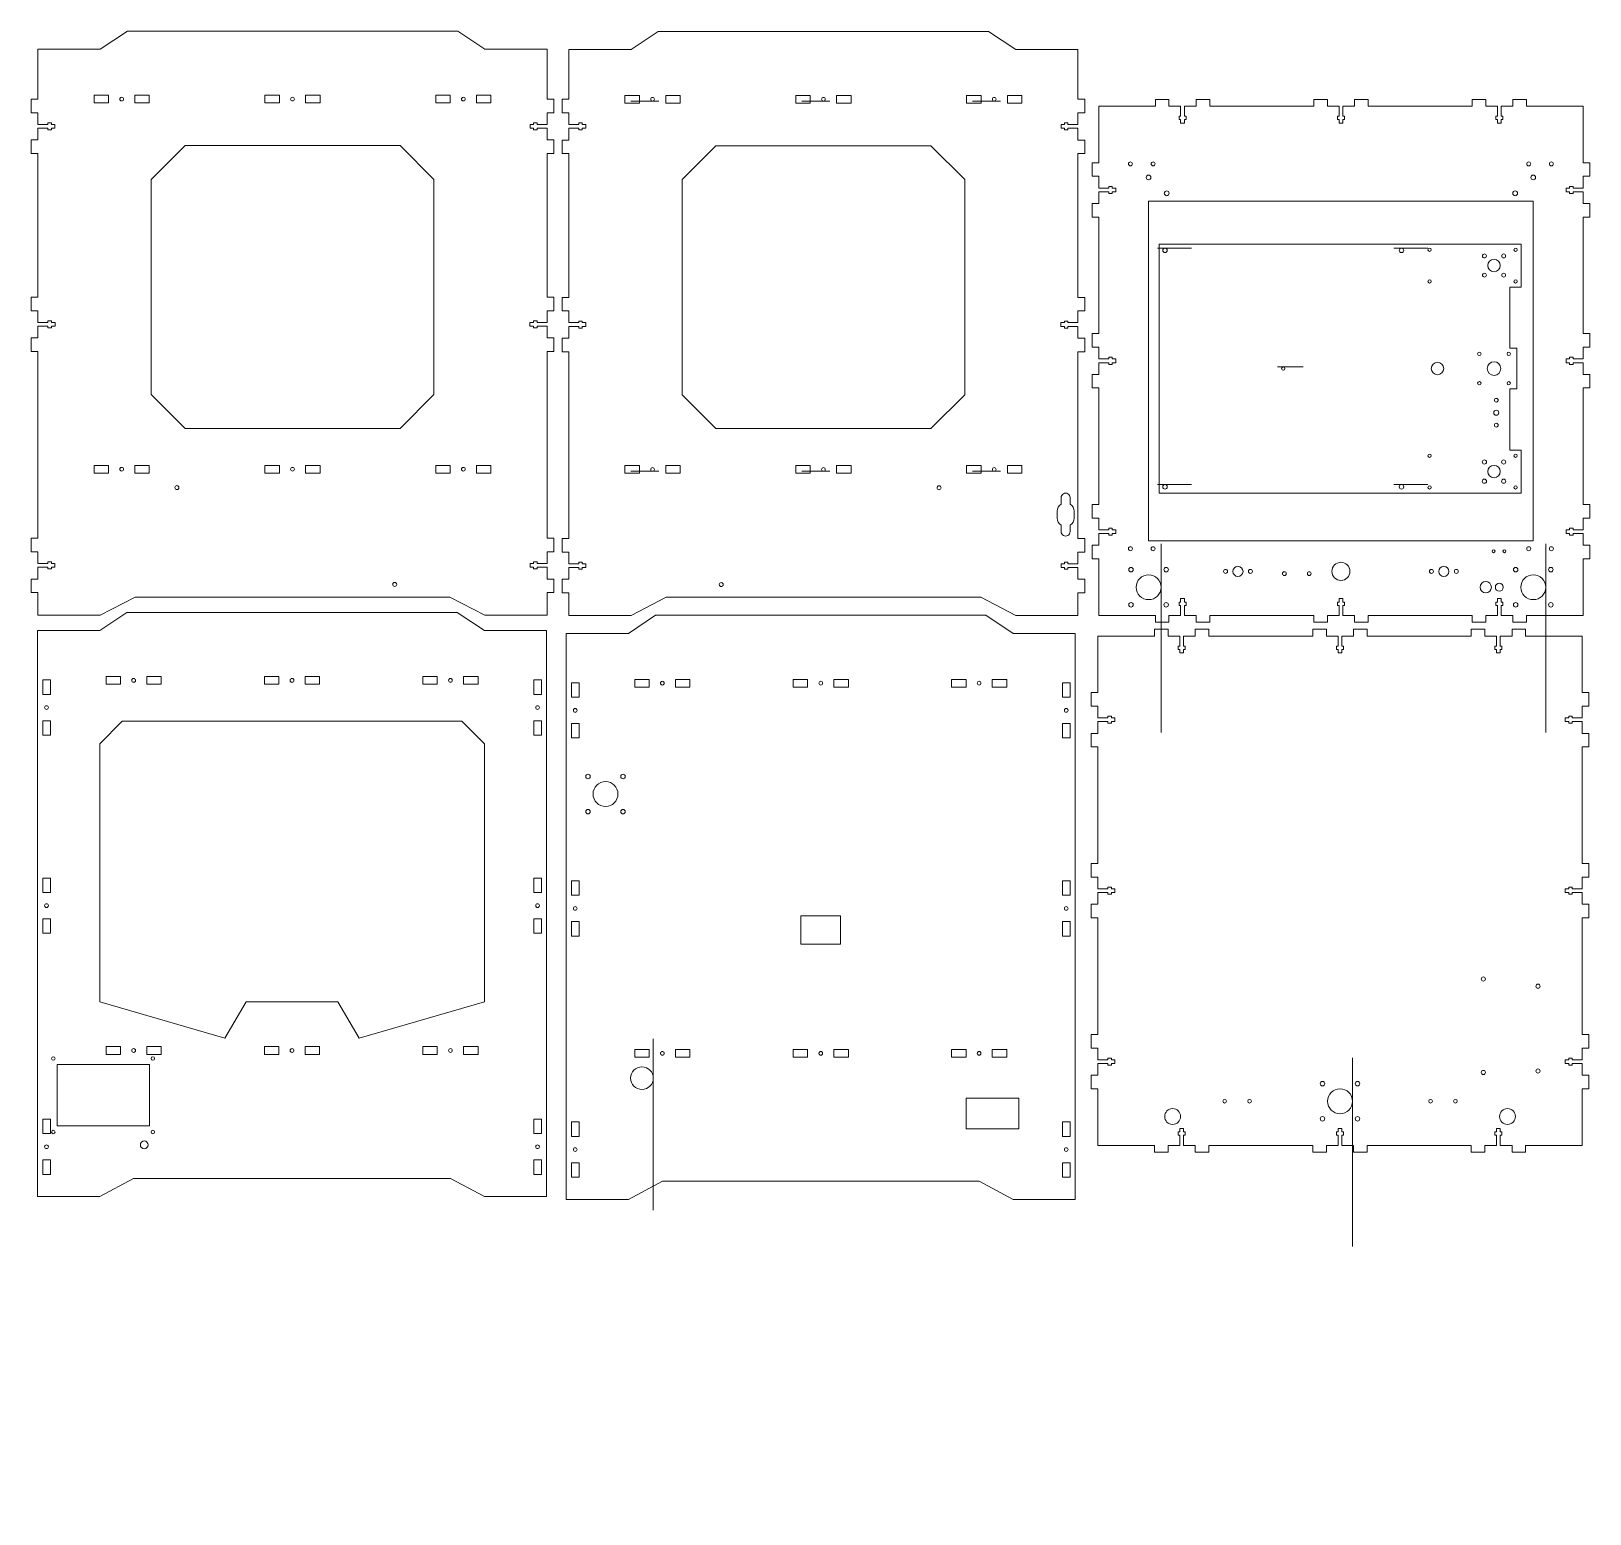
# Model space of a CAD drawing. Header units: millimetres. Extents: x -1068 to 310, y -963 to 347.
import ezdxf

# ---------------------------------------------------------------- set-up
doc = ezdxf.new("R2010")
doc.units = ezdxf.units.MM
doc.header["$MEASUREMENT"] = 0
doc.layers.add('Layer 1', color=7, linetype='Continuous')

msp = doc.modelspace()

# ---------------------------------------------------------------- linework, layer by layer
at = {"layer": 'Layer 1', "lineweight": 9}
for points in [[(-1007.0009, 330.9995), (-1007.0009, 330.9995), (-983.0009, 346.9995), (-983.0009, 346.9995)], [(-983.0009, 346.9995), (-983.0009, 346.9995), (-837.0009, 346.9995), (-837.0009, 346.9995)], [(-691.0009, 346.9995), (-691.0009, 346.9995), (-837.0009, 346.9995), (-837.0009, 346.9995)], [(-667.0009, 330.9995), (-667.0009, 330.9995), (-691.0009, 346.9995), (-691.0009, 346.9995)], [(-1007.0009, 330.9995), (-1007.0009, 330.9995), (-1062.0009, 330.9995), (-1062.0009, 330.9995)], [(-1062.0009, 330.9995), (-1062.0009, 330.9995), (-1062.0009, 286.9995), (-1062.0009, 286.9995)], [(-612.0009, 330.9995), (-612.0009, 330.9995), (-667.0009, 330.9995), (-667.0009, 330.9995)], [(-612.0009, 286.9995), (-612.0009, 286.9995), (-612.0009, 330.9995), (-612.0009, 330.9995)], [(-1012.4009, 290.3995), (-1012.4009, 290.3995), (-1012.4009, 283.5995), (-1012.4009, 283.5995)], [(-661.6009, 283.5995), (-661.6009, 283.5995), (-661.6009, 290.3995), (-661.6009, 290.3995)], [(-1068.0009, 286.9995), (-1068.0009, 286.9995), (-1062.0009, 286.9995), (-1062.0009, 286.9995)], [(-1068.0009, 274.9995), (-1068.0009, 274.9995), (-1068.0009, 286.9995), (-1068.0009, 286.9995)], [(-606.0009, 286.9995), (-606.0009, 286.9995), (-612.0009, 286.9995), (-612.0009, 286.9995)], [(-606.0009, 274.9995), (-606.0009, 274.9995), (-606.0009, 286.9995), (-606.0009, 286.9995)], [(-1062.0009, 274.9995), (-1062.0009, 274.9995), (-1068.0009, 274.9995), (-1068.0009, 274.9995)], [(-1062.0009, 274.9995), (-1062.0009, 274.9995), (-1062.0009, 264.6495), (-1062.0009, 264.6495)], [(-1053.1305, 264.6495), (-1053.1305, 264.6495), (-1062.0009, 264.6495), (-1062.0009, 264.6495)], [(-1053.1305, 264.6495), (-1053.1305, 264.6495), (-1053.1305, 266.0995), (-1053.1305, 266.0995)], [(-1053.1305, 266.0995), (-1053.1305, 266.0995), (-1050.1305, 266.0995), (-1050.1305, 266.0995)], [(-1050.1305, 266.0995), (-1050.1305, 266.0995), (-1050.1305, 264.6495), (-1050.1305, 264.6495)], [(-1047.0009, 264.6495), (-1047.0009, 264.6495), (-1050.1305, 264.6495), (-1050.1305, 264.6495)], [(-1047.0009, 261.3495), (-1047.0009, 261.3495), (-1047.0009, 264.6495), (-1047.0009, 264.6495)], [(-627.0009, 261.3495), (-627.0009, 261.3495), (-627.0009, 264.6495), (-627.0009, 264.6495)], [(-627.0009, 264.6495), (-627.0009, 264.6495), (-623.8714, 264.6495), (-623.8714, 264.6495)], [(-623.8714, 266.0995), (-623.8714, 266.0995), (-623.8714, 264.6495), (-623.8714, 264.6495)], [(-620.8714, 266.0995), (-620.8714, 266.0995), (-623.8714, 266.0995), (-623.8714, 266.0995)], [(-620.8714, 264.6495), (-620.8714, 264.6495), (-620.8714, 266.0995), (-620.8714, 266.0995)], [(-620.8714, 264.6495), (-620.8714, 264.6495), (-612.0009, 264.6495), (-612.0009, 264.6495)], [(-612.0009, 274.9995), (-612.0009, 274.9995), (-612.0009, 264.6495), (-612.0009, 264.6495)], [(-612.0009, 274.9995), (-612.0009, 274.9995), (-606.0009, 274.9995), (-606.0009, 274.9995)], [(-1068.0009, 250.9995), (-1068.0009, 250.9995), (-1062.0009, 250.9995), (-1062.0009, 250.9995)], [(-1068.0009, 238.9995), (-1068.0009, 238.9995), (-1068.0009, 250.9995), (-1068.0009, 250.9995)], [(-1062.0009, 261.3495), (-1062.0009, 261.3495), (-1053.1305, 261.3495), (-1053.1305, 261.3495)], [(-1062.0009, 261.3495), (-1062.0009, 261.3495), (-1062.0009, 250.9995), (-1062.0009, 250.9995)], [(-1053.1305, 259.8995), (-1053.1305, 259.8995), (-1053.1305, 261.3495), (-1053.1305, 261.3495)], [(-1050.1305, 259.8995), (-1050.1305, 259.8995), (-1053.1305, 259.8995), (-1053.1305, 259.8995)], [(-1050.1305, 261.3495), (-1050.1305, 261.3495), (-1047.0009, 261.3495), (-1047.0009, 261.3495)], [(-1050.1305, 261.3495), (-1050.1305, 261.3495), (-1050.1305, 259.8995), (-1050.1305, 259.8995)], [(-623.8714, 261.3495), (-623.8714, 261.3495), (-627.0009, 261.3495), (-627.0009, 261.3495)], [(-623.8714, 261.3495), (-623.8714, 261.3495), (-623.8714, 259.8995), (-623.8714, 259.8995)], [(-623.8714, 259.8995), (-623.8714, 259.8995), (-620.8714, 259.8995), (-620.8714, 259.8995)], [(-612.0009, 261.3495), (-612.0009, 261.3495), (-620.8714, 261.3495), (-620.8714, 261.3495)], [(-620.8714, 259.8995), (-620.8714, 259.8995), (-620.8714, 261.3495), (-620.8714, 261.3495)], [(-612.0009, 261.3495), (-612.0009, 261.3495), (-612.0009, 250.9995), (-612.0009, 250.9995)], [(-606.0009, 250.9995), (-606.0009, 250.9995), (-612.0009, 250.9995), (-612.0009, 250.9995)], [(-606.0009, 238.9995), (-606.0009, 238.9995), (-606.0009, 250.9995), (-606.0009, 250.9995)], [(-1062.0009, 238.9995), (-1062.0009, 238.9995), (-1068.0009, 238.9995), (-1068.0009, 238.9995)], [(-1062.0009, 238.9995), (-1062.0009, 238.9995), (-1062.0009, 111.9995), (-1062.0009, 111.9995)], [(-612.0009, 238.9995), (-612.0009, 238.9995), (-612.0009, 111.9995), (-612.0009, 111.9995)], [(-612.0009, 238.9995), (-612.0009, 238.9995), (-606.0009, 238.9995), (-606.0009, 238.9995)], [(-1068.0009, 111.9995), (-1068.0009, 111.9995), (-1062.0009, 111.9995), (-1062.0009, 111.9995)], [(-1068.0009, 99.9995), (-1068.0009, 99.9995), (-1068.0009, 111.9995), (-1068.0009, 111.9995)], [(-606.0009, 111.9995), (-606.0009, 111.9995), (-612.0009, 111.9995), (-612.0009, 111.9995)], [(-606.0009, 99.9995), (-606.0009, 99.9995), (-606.0009, 111.9995), (-606.0009, 111.9995)], [(-1062.0009, 99.9995), (-1062.0009, 99.9995), (-1068.0009, 99.9995), (-1068.0009, 99.9995)], [(-1062.0009, 99.9995), (-1062.0009, 99.9995), (-1062.0009, 89.6495), (-1062.0009, 89.6495)], [(-612.0009, 99.9995), (-612.0009, 99.9995), (-612.0009, 89.6495), (-612.0009, 89.6495)], [(-612.0009, 99.9995), (-612.0009, 99.9995), (-606.0009, 99.9995), (-606.0009, 99.9995)], [(-1053.1305, 89.6495), (-1053.1305, 89.6495), (-1062.0009, 89.6495), (-1062.0009, 89.6495)], [(-1062.0009, 86.3495), (-1062.0009, 86.3495), (-1053.1305, 86.3495), (-1053.1305, 86.3495)], [(-1062.0009, 86.3495), (-1062.0009, 86.3495), (-1062.0009, 75.9995), (-1062.0009, 75.9995)], [(-1053.1305, 89.6495), (-1053.1305, 89.6495), (-1053.1305, 91.0995), (-1053.1305, 91.0995)], [(-1053.1305, 91.0995), (-1053.1305, 91.0995), (-1050.1305, 91.0995), (-1050.1305, 91.0995)], [(-1053.1305, 84.8995), (-1053.1305, 84.8995), (-1053.1305, 86.3495), (-1053.1305, 86.3495)], [(-1050.1305, 84.8995), (-1050.1305, 84.8995), (-1053.1305, 84.8995), (-1053.1305, 84.8995)], [(-1050.1305, 91.0995), (-1050.1305, 91.0995), (-1050.1305, 89.6495), (-1050.1305, 89.6495)], [(-1046.8857, 89.6495), (-1046.8857, 89.6495), (-1050.1305, 89.6495), (-1050.1305, 89.6495)], [(-1050.1305, 86.3495), (-1050.1305, 86.3495), (-1046.8875, 86.3495), (-1046.8875, 86.3495)], [(-1050.1305, 86.3495), (-1050.1305, 86.3495), (-1050.1305, 84.8995), (-1050.1305, 84.8995)], [(-1046.8875, 86.3495), (-1046.8875, 86.3495), (-1046.8857, 89.6495), (-1046.8857, 89.6495)], [(-627.1144, 86.3495), (-627.1144, 86.3495), (-627.1162, 89.6495), (-627.1162, 89.6495)], [(-627.1162, 89.6495), (-627.1162, 89.6495), (-623.8714, 89.6495), (-623.8714, 89.6495)], [(-623.8714, 86.3495), (-623.8714, 86.3495), (-627.1144, 86.3495), (-627.1144, 86.3495)], [(-623.8714, 91.0995), (-623.8714, 91.0995), (-623.8714, 89.6495), (-623.8714, 89.6495)], [(-620.8714, 91.0995), (-620.8714, 91.0995), (-623.8714, 91.0995), (-623.8714, 91.0995)], [(-623.8714, 86.3495), (-623.8714, 86.3495), (-623.8714, 84.8995), (-623.8714, 84.8995)], [(-623.8714, 84.8995), (-623.8714, 84.8995), (-620.8714, 84.8995), (-620.8714, 84.8995)], [(-620.8714, 89.6495), (-620.8714, 89.6495), (-620.8714, 91.0995), (-620.8714, 91.0995)], [(-620.8714, 89.6495), (-620.8714, 89.6495), (-612.0009, 89.6495), (-612.0009, 89.6495)], [(-612.0009, 86.3495), (-612.0009, 86.3495), (-620.8714, 86.3495), (-620.8714, 86.3495)], [(-620.8714, 84.8995), (-620.8714, 84.8995), (-620.8714, 86.3495), (-620.8714, 86.3495)], [(-612.0009, 86.3495), (-612.0009, 86.3495), (-612.0009, 75.9995), (-612.0009, 75.9995)], [(-1068.0009, 75.9995), (-1068.0009, 75.9995), (-1062.0009, 75.9995), (-1062.0009, 75.9995)], [(-1068.0009, 63.9995), (-1068.0009, 63.9995), (-1068.0009, 75.9995), (-1068.0009, 75.9995)], [(-606.0009, 75.9995), (-606.0009, 75.9995), (-612.0009, 75.9995), (-612.0009, 75.9995)], [(-606.0009, 63.9995), (-606.0009, 63.9995), (-606.0009, 75.9995), (-606.0009, 75.9995)], [(-1062.0009, 63.9995), (-1062.0009, 63.9995), (-1068.0009, 63.9995), (-1068.0009, 63.9995)], [(-1062.0009, -101.0005), (-1062.0009, -101.0005), (-1062.0009, 63.9995), (-1062.0009, 63.9995)], [(-612.0009, 63.9995), (-612.0009, 63.9995), (-612.0009, -101.0005), (-612.0009, -101.0005)], [(-612.0009, 63.9995), (-612.0009, 63.9995), (-612.0009, -101.0005), (-612.0009, -101.0005)], [(-612.0009, 63.9995), (-612.0009, 63.9995), (-606.0009, 63.9995), (-606.0009, 63.9995)], [(-1012.4009, -36.6005), (-1012.4009, -36.6005), (-1012.4009, -43.4005), (-1012.4009, -43.4005)], [(-661.6009, -43.4005), (-661.6009, -43.4005), (-661.6009, -36.6005), (-661.6009, -36.6005)], [(-612.0009, -40.0005), (-612.0009, -40.0005), (-612.0009, -101.0005), (-612.0009, -101.0005)], [(-1068.0009, -101.0005), (-1068.0009, -101.0005), (-1062.0009, -101.0005), (-1062.0009, -101.0005)], [(-1068.0009, -113.0005), (-1068.0009, -113.0005), (-1068.0009, -101.0005), (-1068.0009, -101.0005)], [(-612.0009, -101.0005), (-612.0009, -101.0005), (-606.0009, -101.0005), (-606.0009, -101.0005)], [(-606.0009, -113.0005), (-606.0009, -113.0005), (-606.0009, -101.0005), (-606.0009, -101.0005)], [(-1062.0009, -113.0005), (-1062.0009, -113.0005), (-1068.0009, -113.0005), (-1068.0009, -113.0005)], [(-1062.0009, -123.3505), (-1062.0009, -123.3505), (-1062.0009, -113.0005), (-1062.0009, -113.0005)], [(-1053.1305, -123.3505), (-1053.1305, -123.3505), (-1062.0009, -123.3505), (-1062.0009, -123.3505)], [(-1053.1305, -123.3505), (-1053.1305, -123.3505), (-1053.1305, -121.9005), (-1053.1305, -121.9005)], [(-1053.1305, -121.9005), (-1053.1305, -121.9005), (-1050.1305, -121.9005), (-1050.1305, -121.9005)], [(-1050.1305, -121.9005), (-1050.1305, -121.9005), (-1050.1305, -123.3505), (-1050.1305, -123.3505)], [(-1047.0009, -123.3505), (-1047.0009, -123.3505), (-1050.1305, -123.3505), (-1050.1305, -123.3505)], [(-1047.0009, -126.6505), (-1047.0009, -126.6505), (-1047.0009, -123.3505), (-1047.0009, -123.3505)], [(-627.0009, -126.6505), (-627.0009, -126.6505), (-627.0009, -123.3505), (-627.0009, -123.3505)], [(-627.0009, -123.3505), (-627.0009, -123.3505), (-623.8714, -123.3505), (-623.8714, -123.3505)], [(-623.8714, -121.9005), (-623.8714, -121.9005), (-623.8714, -123.3505), (-623.8714, -123.3505)], [(-620.8714, -121.9005), (-620.8714, -121.9005), (-623.8714, -121.9005), (-623.8714, -121.9005)], [(-620.8714, -123.3505), (-620.8714, -123.3505), (-620.8714, -121.9005), (-620.8714, -121.9005)], [(-620.8714, -123.3505), (-620.8714, -123.3505), (-612.0009, -123.3505), (-612.0009, -123.3505)], [(-612.0009, -113.0005), (-612.0009, -113.0005), (-612.0009, -123.3505), (-612.0009, -123.3505)], [(-612.0009, -113.0005), (-612.0009, -113.0005), (-606.0009, -113.0005), (-606.0009, -113.0005)], [(-1062.0009, -137.0005), (-1062.0009, -137.0005), (-1068.0009, -137.0005), (-1068.0009, -137.0005)], [(-1068.0009, -137.0005), (-1068.0009, -137.0005), (-1068.0009, -149.0005), (-1068.0009, -149.0005)], [(-1062.0009, -126.6505), (-1062.0009, -126.6505), (-1053.1305, -126.6505), (-1053.1305, -126.6505)], [(-1062.0009, -137.0005), (-1062.0009, -137.0005), (-1062.0009, -126.6505), (-1062.0009, -126.6505)], [(-1053.1305, -128.1005), (-1053.1305, -128.1005), (-1053.1305, -126.6505), (-1053.1305, -126.6505)], [(-1050.1305, -128.1005), (-1050.1305, -128.1005), (-1053.1305, -128.1005), (-1053.1305, -128.1005)], [(-1050.1305, -126.6505), (-1050.1305, -126.6505), (-1047.0009, -126.6505), (-1047.0009, -126.6505)], [(-1050.1305, -126.6505), (-1050.1305, -126.6505), (-1050.1305, -128.1005), (-1050.1305, -128.1005)], [(-623.8714, -126.6505), (-623.8714, -126.6505), (-627.0009, -126.6505), (-627.0009, -126.6505)], [(-623.8714, -126.6505), (-623.8714, -126.6505), (-623.8714, -128.1005), (-623.8714, -128.1005)], [(-623.8714, -128.1005), (-623.8714, -128.1005), (-620.8714, -128.1005), (-620.8714, -128.1005)], [(-612.0009, -126.6505), (-612.0009, -126.6505), (-620.8714, -126.6505), (-620.8714, -126.6505)], [(-620.8714, -128.1005), (-620.8714, -128.1005), (-620.8714, -126.6505), (-620.8714, -126.6505)], [(-612.0009, -126.6505), (-612.0009, -126.6505), (-612.0009, -137.0005), (-612.0009, -137.0005)], [(-612.0009, -137.0005), (-612.0009, -137.0005), (-606.0009, -137.0005), (-606.0009, -137.0005)], [(-606.0009, -137.0005), (-606.0009, -137.0005), (-606.0009, -149.0005), (-606.0009, -149.0005)], [(-1068.0009, -149.0005), (-1068.0009, -149.0005), (-1062.0009, -149.0005), (-1062.0009, -149.0005)], [(-1062.0009, -149.0005), (-1062.0009, -149.0005), (-1062.0009, -169.0005), (-1062.0009, -169.0005)], [(-612.0009, -169.0005), (-612.0009, -169.0005), (-612.0009, -149.0005), (-612.0009, -149.0005)], [(-606.0009, -149.0005), (-606.0009, -149.0005), (-612.0009, -149.0005), (-612.0009, -149.0005)], [(-1007.0009, -169.0005), (-1007.0009, -169.0005), (-976.0009, -153.0005), (-976.0009, -153.0005)], [(-976.0009, -153.0005), (-976.0009, -153.0005), (-837.0009, -153.0005), (-837.0009, -153.0005)], [(-698.0009, -153.0005), (-698.0009, -153.0005), (-837.0009, -153.0005), (-837.0009, -153.0005)], [(-667.0009, -169.0005), (-667.0009, -169.0005), (-698.0009, -153.0005), (-698.0009, -153.0005)], [(-1062.0009, -169.0005), (-1062.0009, -169.0005), (-1007.0009, -169.0005), (-1007.0009, -169.0005)], [(-667.0009, -169.0005), (-667.0009, -169.0005), (-612.0009, -169.0005), (-612.0009, -169.0005)], [(-987.4345, -262.5266), (-987.4345, -262.5266), (-1007.4345, -282.5266), (-1007.4345, -282.5266)], [(-987.4345, -262.5266), (-987.4345, -262.5266), (-1007.4345, -282.5266), (-1007.4345, -282.5266)], [(-987.4345, -262.5266), (-987.4345, -262.5266), (-687.4345, -262.5266), (-687.4345, -262.5266)], [(-667.4345, -282.5266), (-667.4345, -282.5266), (-687.4345, -262.5266), (-687.4345, -262.5266)], [(-1007.4345, -510.5201), (-1007.4345, -510.5201), (-1007.4345, -282.5266), (-1007.4345, -282.5266)], [(-667.4345, -282.5266), (-667.4345, -282.5266), (-667.4345, -510.5201), (-667.4345, -510.5201)], [(-1007.4345, -510.5201), (-1007.4345, -510.5201), (-896.8936, -542.5266), (-896.8936, -542.5266)], [(-896.8936, -542.5266), (-896.8936, -542.5266), (-878.0542, -510.5201), (-878.0542, -510.5201)], [(-878.0542, -510.5201), (-878.0542, -510.5201), (-837.4345, -510.5201), (-837.4345, -510.5201)], [(-796.8149, -510.5201), (-796.8149, -510.5201), (-837.4345, -510.5201), (-837.4345, -510.5201)], [(-777.9755, -542.5266), (-777.9755, -542.5266), (-796.8149, -510.5201), (-796.8149, -510.5201)], [(-667.4345, -510.5201), (-667.4345, -510.5201), (-777.9755, -542.5266), (-777.9755, -542.5266)]]:
    msp.add_open_spline(points, degree=3, dxfattribs=at)
for points, knots in [([(-592.7599, -169.1496), (-592.7599, -169.1496), (-537.7599, -169.1496), (-537.7599, -169.1496), (-537.7599, -169.1496), (-537.7599, -169.1496), (-506.7599, -153.1496), (-506.7599, -153.1496), (-506.7599, -153.1496), (-506.7599, -153.1496), (-228.7599, -153.1496), (-228.7599, -153.1496), (-228.7599, -153.1496), (-228.7599, -153.1496), (-197.7599, -169.1496), (-197.7599, -169.1496), (-197.7599, -169.1496), (-197.7599, -169.1496), (-142.7599, -169.1496), (-142.7599, -169.1496), (-142.7599, -169.1496), (-142.7599, -169.1496), (-142.7599, -149.1496), (-142.7599, -149.1496), (-142.7599, -149.1496), (-142.7599, -149.1496), (-136.7599, -149.1496), (-136.7599, -149.1496), (-136.7599, -149.1496), (-136.7599, -149.1496), (-136.7599, -137.1496), (-136.7599, -137.1496), (-136.7599, -137.1496), (-136.7599, -137.1496), (-142.7599, -137.1496), (-142.7599, -137.1496), (-142.7599, -137.1496), (-142.7599, -137.1496), (-142.7599, -126.7996), (-142.7599, -126.7996), (-142.7599, -126.7996), (-142.7599, -126.7996), (-151.6304, -126.7996), (-151.6304, -126.7996), (-151.6304, -126.7996), (-151.6304, -126.7996), (-151.6304, -128.2496), (-151.6304, -128.2496), (-151.6304, -128.2496), (-151.6304, -128.2496), (-154.6304, -128.2496), (-154.6304, -128.2496), (-154.6304, -128.2496), (-154.6304, -128.2496), (-154.6304, -126.7996), (-154.6304, -126.7996), (-154.6304, -126.7996), (-154.6304, -126.7996), (-157.7599, -126.7996), (-157.7599, -126.7996), (-157.7599, -126.7996), (-157.7599, -126.7996), (-157.7599, -123.4996), (-157.7599, -123.4996), (-157.7599, -123.4996), (-157.7599, -123.4996), (-154.6304, -123.4996), (-154.6304, -123.4996), (-154.6304, -123.4996), (-154.6304, -123.4996), (-154.6304, -122.0496), (-154.6304, -122.0496), (-154.6304, -122.0496), (-154.6304, -122.0496), (-151.6304, -122.0496), (-151.6304, -122.0496), (-151.6304, -122.0496), (-151.6304, -122.0496), (-151.6304, -123.4996), (-151.6304, -123.4996), (-151.6304, -123.4996), (-151.6304, -123.4996), (-142.7599, -123.4996), (-142.7599, -123.4996), (-142.7599, -123.4996), (-142.7599, -123.4996), (-142.7599, -113.1496), (-142.7599, -113.1496), (-142.7599, -113.1496), (-142.7599, -113.1496), (-136.7599, -113.1496), (-136.7599, -113.1496), (-136.7599, -113.1496), (-136.7599, -113.1496), (-136.7599, -101.1496), (-136.7599, -101.1496), (-136.7599, -101.1496), (-136.7599, -101.1496), (-142.7599, -101.1496), (-142.7599, -101.1496), (-142.7599, -101.1496), (-142.7599, -101.1496), (-142.7599, 63.8504), (-142.7599, 63.8504), (-142.7599, 63.8504), (-142.7599, 63.8504), (-136.7599, 63.8504), (-136.7599, 63.8504), (-136.7599, 63.8504), (-136.7599, 63.8504), (-136.7599, 75.8504), (-136.7599, 75.8504), (-136.7599, 75.8504), (-136.7599, 75.8504), (-142.7599, 75.8504), (-142.7599, 75.8504), (-142.7599, 75.8504), (-142.7599, 75.8504), (-142.7599, 86.2004), (-142.7599, 86.2004), (-142.7599, 86.2004), (-142.7599, 86.2004), (-151.6304, 86.2004), (-151.6304, 86.2004), (-151.6304, 86.2004), (-151.6304, 86.2004), (-151.6304, 84.7504), (-151.6304, 84.7504), (-151.6304, 84.7504), (-151.6304, 84.7504), (-154.6304, 84.7504), (-154.6304, 84.7504), (-154.6304, 84.7504), (-154.6304, 84.7504), (-154.6304, 86.2004), (-154.6304, 86.2004), (-154.6304, 86.2004), (-154.6304, 86.2004), (-157.8734, 86.2004), (-157.8734, 86.2004), (-157.8734, 86.2004), (-157.8734, 86.2004), (-157.8752, 89.5004), (-157.8752, 89.5004), (-157.8752, 89.5004), (-157.8752, 89.5004), (-154.6304, 89.5004), (-154.6304, 89.5004), (-154.6304, 89.5004), (-154.6304, 89.5004), (-154.6304, 90.9504), (-154.6304, 90.9504), (-154.6304, 90.9504), (-154.6304, 90.9504), (-151.6304, 90.9504), (-151.6304, 90.9504), (-151.6304, 90.9504), (-151.6304, 90.9504), (-151.6304, 89.5004), (-151.6304, 89.5004), (-151.6304, 89.5004), (-151.6304, 89.5004), (-142.7599, 89.5004), (-142.7599, 89.5004), (-142.7599, 89.5004), (-142.7599, 89.5004), (-142.7599, 99.8504), (-142.7599, 99.8504), (-142.7599, 99.8504), (-142.7599, 99.8504), (-136.7599, 99.8504), (-136.7599, 99.8504), (-136.7599, 99.8504), (-136.7599, 99.8504), (-136.7599, 111.8504), (-136.7599, 111.8504), (-136.7599, 111.8504), (-136.7599, 111.8504), (-142.7599, 111.8504), (-142.7599, 111.8504), (-142.7599, 111.8504), (-142.7599, 111.8504), (-142.7599, 238.8504), (-142.7599, 238.8504), (-142.7599, 238.8504), (-142.7599, 238.8504), (-136.7599, 238.8504), (-136.7599, 238.8504), (-136.7599, 238.8504), (-136.7599, 238.8504), (-136.7599, 250.8504), (-136.7599, 250.8504), (-136.7599, 250.8504), (-136.7599, 250.8504), (-142.7599, 250.8504), (-142.7599, 250.8504), (-142.7599, 250.8504), (-142.7599, 250.8504), (-142.7599, 261.2004), (-142.7599, 261.2004), (-142.7599, 261.2004), (-142.7599, 261.2004), (-151.6304, 261.2004), (-151.6304, 261.2004), (-151.6304, 261.2004), (-151.6304, 261.2004), (-151.6304, 259.7504), (-151.6304, 259.7504), (-151.6304, 259.7504), (-151.6304, 259.7504), (-154.6304, 259.7504), (-154.6304, 259.7504), (-154.6304, 259.7504), (-154.6304, 259.7504), (-154.6304, 261.2004), (-154.6304, 261.2004), (-154.6304, 261.2004), (-154.6304, 261.2004), (-157.7599, 261.2004), (-157.7599, 261.2004), (-157.7599, 261.2004), (-157.7599, 261.2004), (-157.7599, 264.5004), (-157.7599, 264.5004), (-157.7599, 264.5004), (-157.7599, 264.5004), (-154.6304, 264.5004), (-154.6304, 264.5004), (-154.6304, 264.5004), (-154.6304, 264.5004), (-154.6304, 265.9504), (-154.6304, 265.9504), (-154.6304, 265.9504), (-154.6304, 265.9504), (-151.6304, 265.9504), (-151.6304, 265.9504), (-151.6304, 265.9504), (-151.6304, 265.9504), (-151.6304, 264.5004), (-151.6304, 264.5004), (-151.6304, 264.5004), (-151.6304, 264.5004), (-142.7599, 264.5004), (-142.7599, 264.5004), (-142.7599, 264.5004), (-142.7599, 264.5004), (-142.7599, 274.8504), (-142.7599, 274.8504), (-142.7599, 274.8504), (-142.7599, 274.8504), (-136.7599, 274.8504), (-136.7599, 274.8504), (-136.7599, 274.8504), (-136.7599, 274.8504), (-136.7599, 286.8504), (-136.7599, 286.8504), (-136.7599, 286.8504), (-136.7599, 286.8504), (-142.7599, 286.8504), (-142.7599, 286.8504), (-142.7599, 286.8504), (-142.7599, 286.8504), (-142.7599, 330.8504), (-142.7599, 330.8504), (-142.7599, 330.8504), (-142.7599, 330.8504), (-197.7599, 330.8504), (-197.7599, 330.8504), (-197.7599, 330.8504), (-197.7599, 330.8504), (-221.7599, 346.8504), (-221.7599, 346.8504), (-221.7599, 346.8504), (-221.7599, 346.8504), (-513.7599, 346.8504), (-513.7599, 346.8504), (-513.7599, 346.8504), (-513.7599, 346.8504), (-537.7599, 330.8504), (-537.7599, 330.8504), (-537.7599, 330.8504), (-537.7599, 330.8504), (-592.7599, 330.8504), (-592.7599, 330.8504), (-592.7599, 330.8504), (-592.7599, 330.8504), (-592.7599, 286.8504), (-592.7599, 286.8504), (-592.7599, 286.8504), (-592.7599, 286.8504), (-598.7599, 286.8504), (-598.7599, 286.8504), (-598.7599, 286.8504), (-598.7599, 286.8504), (-598.7599, 274.8504), (-598.7599, 274.8504), (-598.7599, 274.8504), (-598.7599, 274.8504), (-592.7599, 274.8504), (-592.7599, 274.8504), (-592.7599, 274.8504), (-592.7599, 274.8504), (-592.7599, 264.5004), (-592.7599, 264.5004), (-592.7599, 264.5004), (-592.7599, 264.5004), (-583.8895, 264.5004), (-583.8895, 264.5004), (-583.8895, 264.5004), (-583.8895, 264.5004), (-583.8895, 265.9504), (-583.8895, 265.9504), (-583.8895, 265.9504), (-583.8895, 265.9504), (-580.8895, 265.9504), (-580.8895, 265.9504), (-580.8895, 265.9504), (-580.8895, 265.9504), (-580.8895, 264.5004), (-580.8895, 264.5004), (-580.8895, 264.5004), (-580.8895, 264.5004), (-577.7599, 264.5004), (-577.7599, 264.5004), (-577.7599, 264.5004), (-577.7599, 264.5004), (-577.7599, 261.2004), (-577.7599, 261.2004), (-577.7599, 261.2004), (-577.7599, 261.2004), (-580.8895, 261.2004), (-580.8895, 261.2004), (-580.8895, 261.2004), (-580.8895, 261.2004), (-580.8895, 259.7504), (-580.8895, 259.7504), (-580.8895, 259.7504), (-580.8895, 259.7504), (-583.8895, 259.7504), (-583.8895, 259.7504), (-583.8895, 259.7504), (-583.8895, 259.7504), (-583.8895, 261.2004), (-583.8895, 261.2004), (-583.8895, 261.2004), (-583.8895, 261.2004), (-592.7599, 261.2004), (-592.7599, 261.2004), (-592.7599, 261.2004), (-592.7599, 261.2004), (-592.7599, 250.8504), (-592.7599, 250.8504), (-592.7599, 250.8504), (-592.7599, 250.8504), (-598.7599, 250.8504), (-598.7599, 250.8504), (-598.7599, 250.8504), (-598.7599, 250.8504), (-598.7599, 238.8504), (-598.7599, 238.8504), (-598.7599, 238.8504), (-598.7599, 238.8504), (-592.7599, 238.8504), (-592.7599, 238.8504), (-592.7599, 238.8504), (-592.7599, 238.8504), (-592.7599, 111.8504), (-592.7599, 111.8504), (-592.7599, 111.8504), (-592.7599, 111.8504), (-598.7599, 111.8504), (-598.7599, 111.8504), (-598.7599, 111.8504), (-598.7599, 111.8504), (-598.7599, 99.8504), (-598.7599, 99.8504), (-598.7599, 99.8504), (-598.7599, 99.8504), (-592.7599, 99.8504), (-592.7599, 99.8504), (-592.7599, 99.8504), (-592.7599, 99.8504), (-592.7599, 89.5004), (-592.7599, 89.5004), (-592.7599, 89.5004), (-592.7599, 89.5004), (-583.8895, 89.5004), (-583.8895, 89.5004), (-583.8895, 89.5004), (-583.8895, 89.5004), (-583.8895, 90.9504), (-583.8895, 90.9504), (-583.8895, 90.9504), (-583.8895, 90.9504), (-580.8895, 90.9504), (-580.8895, 90.9504), (-580.8895, 90.9504), (-580.8895, 90.9504), (-580.8895, 89.5004), (-580.8895, 89.5004), (-580.8895, 89.5004), (-580.8895, 89.5004), (-577.6447, 89.5004), (-577.6447, 89.5004), (-577.6447, 89.5004), (-577.6447, 89.5004), (-577.6465, 86.2004), (-577.6465, 86.2004), (-577.6465, 86.2004), (-577.6465, 86.2004), (-580.8895, 86.2004), (-580.8895, 86.2004), (-580.8895, 86.2004), (-580.8895, 86.2004), (-580.8895, 84.7504), (-580.8895, 84.7504), (-580.8895, 84.7504), (-580.8895, 84.7504), (-583.8895, 84.7504), (-583.8895, 84.7504), (-583.8895, 84.7504), (-583.8895, 84.7504), (-583.8895, 86.2004), (-583.8895, 86.2004), (-583.8895, 86.2004), (-583.8895, 86.2004), (-592.7599, 86.2004), (-592.7599, 86.2004), (-592.7599, 86.2004), (-592.7599, 86.2004), (-592.7599, 75.8504), (-592.7599, 75.8504), (-592.7599, 75.8504), (-592.7599, 75.8504), (-598.7599, 75.8504), (-598.7599, 75.8504), (-598.7599, 75.8504), (-598.7599, 75.8504), (-598.7599, 63.8504), (-598.7599, 63.8504), (-598.7599, 63.8504), (-598.7599, 63.8504), (-592.7599, 63.8504), (-592.7599, 63.8504), (-592.7599, 63.8504), (-592.7599, 63.8504), (-592.7599, -101.1496), (-592.7599, -101.1496), (-592.7599, -101.1496), (-592.7599, -101.1496), (-598.7599, -101.1496), (-598.7599, -101.1496), (-598.7599, -101.1496), (-598.7599, -101.1496), (-598.7599, -113.1496), (-598.7599, -113.1496), (-598.7599, -113.1496), (-598.7599, -113.1496), (-592.7599, -113.1496), (-592.7599, -113.1496), (-592.7599, -113.1496), (-592.7599, -113.1496), (-592.7599, -123.4996), (-592.7599, -123.4996), (-592.7599, -123.4996), (-592.7599, -123.4996), (-583.8895, -123.4996), (-583.8895, -123.4996), (-583.8895, -123.4996), (-583.8895, -123.4996), (-583.8895, -122.0496), (-583.8895, -122.0496), (-583.8895, -122.0496), (-583.8895, -122.0496), (-580.8895, -122.0496), (-580.8895, -122.0496), (-580.8895, -122.0496), (-580.8895, -122.0496), (-580.8895, -123.4996), (-580.8895, -123.4996), (-580.8895, -123.4996), (-580.8895, -123.4996), (-577.7599, -123.4996), (-577.7599, -123.4996), (-577.7599, -123.4996), (-577.7599, -123.4996), (-577.7599, -126.7996), (-577.7599, -126.7996), (-577.7599, -126.7996), (-577.7599, -126.7996), (-580.8895, -126.7996), (-580.8895, -126.7996), (-580.8895, -126.7996), (-580.8895, -126.7996), (-580.8895, -128.2496), (-580.8895, -128.2496), (-580.8895, -128.2496), (-580.8895, -128.2496), (-583.8895, -128.2496), (-583.8895, -128.2496), (-583.8895, -128.2496), (-583.8895, -128.2496), (-583.8895, -126.7996), (-583.8895, -126.7996), (-583.8895, -126.7996), (-583.8895, -126.7996), (-592.7599, -126.7996), (-592.7599, -126.7996), (-592.7599, -126.7996), (-592.7599, -126.7996), (-592.7599, -137.1496), (-592.7599, -137.1496), (-592.7599, -137.1496), (-592.7599, -137.1496), (-598.7599, -137.1496), (-598.7599, -137.1496), (-598.7599, -137.1496), (-598.7599, -137.1496), (-598.7599, -149.1496), (-598.7599, -149.1496), (-598.7599, -149.1496), (-598.7599, -149.1496), (-592.7599, -149.1496), (-592.7599, -149.1496), (-592.7599, -149.1496), (-592.7599, -149.1496), (-592.7599, -169.1496), (-592.7599, -169.1496)], [0, 0, 0, 0, 0.007518797, 0.007518797, 0.007518797, 0.007518797, 0.015037594, 0.015037594, 0.015037594, 0.015037594, 0.022556391, 0.022556391, 0.022556391, 0.022556391, 0.030075188, 0.030075188, 0.030075188, 0.030075188, 0.037593985, 0.037593985, 0.037593985, 0.037593985, 0.045112782, 0.045112782, 0.045112782, 0.045112782, 0.052631579, 0.052631579, 0.052631579, 0.052631579, 0.060150376, 0.060150376, 0.060150376, 0.060150376, 0.067669173, 0.067669173, 0.067669173, 0.067669173, 0.07518797, 0.07518797, 0.07518797, 0.07518797, 0.082706767, 0.082706767, 0.082706767, 0.082706767, 0.090225564, 0.090225564, 0.090225564, 0.090225564, 0.097744361, 0.097744361, 0.097744361, 0.097744361, 0.105263158, 0.105263158, 0.105263158, 0.105263158, 0.112781955, 0.112781955, 0.112781955, 0.112781955, 0.120300752, 0.120300752, 0.120300752, 0.120300752, 0.127819549, 0.127819549, 0.127819549, 0.127819549, 0.135338346, 0.135338346, 0.135338346, 0.135338346, 0.142857143, 0.142857143, 0.142857143, 0.142857143, 0.15037594, 0.15037594, 0.15037594, 0.15037594, 0.157894737, 0.157894737, 0.157894737, 0.157894737, 0.165413534, 0.165413534, 0.165413534, 0.165413534, 0.172932331, 0.172932331, 0.172932331, 0.172932331, 0.180451128, 0.180451128, 0.180451128, 0.180451128, 0.187969925, 0.187969925, 0.187969925, 0.187969925, 0.195488722, 0.195488722, 0.195488722, 0.195488722, 0.203007519, 0.203007519, 0.203007519, 0.203007519, 0.210526316, 0.210526316, 0.210526316, 0.210526316, 0.218045113, 0.218045113, 0.218045113, 0.218045113, 0.22556391, 0.22556391, 0.22556391, 0.22556391, 0.233082707, 0.233082707, 0.233082707, 0.233082707, 0.240601504, 0.240601504, 0.240601504, 0.240601504, 0.248120301, 0.248120301, 0.248120301, 0.248120301, 0.255639098, 0.255639098, 0.255639098, 0.255639098, 0.263157895, 0.263157895, 0.263157895, 0.263157895, 0.270676692, 0.270676692, 0.270676692, 0.270676692, 0.278195489, 0.278195489, 0.278195489, 0.278195489, 0.285714286, 0.285714286, 0.285714286, 0.285714286, 0.293233083, 0.293233083, 0.293233083, 0.293233083, 0.30075188, 0.30075188, 0.30075188, 0.30075188, 0.308270677, 0.308270677, 0.308270677, 0.308270677, 0.315789474, 0.315789474, 0.315789474, 0.315789474, 0.323308271, 0.323308271, 0.323308271, 0.323308271, 0.330827068, 0.330827068, 0.330827068, 0.330827068, 0.338345865, 0.338345865, 0.338345865, 0.338345865, 0.345864662, 0.345864662, 0.345864662, 0.345864662, 0.353383459, 0.353383459, 0.353383459, 0.353383459, 0.360902256, 0.360902256, 0.360902256, 0.360902256, 0.368421053, 0.368421053, 0.368421053, 0.368421053, 0.37593985, 0.37593985, 0.37593985, 0.37593985, 0.383458647, 0.383458647, 0.383458647, 0.383458647, 0.390977444, 0.390977444, 0.390977444, 0.390977444, 0.398496241, 0.398496241, 0.398496241, 0.398496241, 0.406015038, 0.406015038, 0.406015038, 0.406015038, 0.413533835, 0.413533835, 0.413533835, 0.413533835, 0.421052632, 0.421052632, 0.421052632, 0.421052632, 0.428571429, 0.428571429, 0.428571429, 0.428571429, 0.436090226, 0.436090226, 0.436090226, 0.436090226, 0.443609023, 0.443609023, 0.443609023, 0.443609023, 0.45112782, 0.45112782, 0.45112782, 0.45112782, 0.458646617, 0.458646617, 0.458646617, 0.458646617, 0.466165414, 0.466165414, 0.466165414, 0.466165414, 0.473684211, 0.473684211, 0.473684211, 0.473684211, 0.481203008, 0.481203008, 0.481203008, 0.481203008, 0.488721805, 0.488721805, 0.488721805, 0.488721805, 0.496240602, 0.496240602, 0.496240602, 0.496240602, 0.503759398, 0.503759398, 0.503759398, 0.503759398, 0.511278195, 0.511278195, 0.511278195, 0.511278195, 0.518796992, 0.518796992, 0.518796992, 0.518796992, 0.526315789, 0.526315789, 0.526315789, 0.526315789, 0.533834586, 0.533834586, 0.533834586, 0.533834586, 0.541353383, 0.541353383, 0.541353383, 0.541353383, 0.54887218, 0.54887218, 0.54887218, 0.54887218, 0.556390977, 0.556390977, 0.556390977, 0.556390977, 0.563909774, 0.563909774, 0.563909774, 0.563909774, 0.571428571, 0.571428571, 0.571428571, 0.571428571, 0.578947368, 0.578947368, 0.578947368, 0.578947368, 0.586466165, 0.586466165, 0.586466165, 0.586466165, 0.593984962, 0.593984962, 0.593984962, 0.593984962, 0.601503759, 0.601503759, 0.601503759, 0.601503759, 0.609022556, 0.609022556, 0.609022556, 0.609022556, 0.616541353, 0.616541353, 0.616541353, 0.616541353, 0.62406015, 0.62406015, 0.62406015, 0.62406015, 0.631578947, 0.631578947, 0.631578947, 0.631578947, 0.639097744, 0.639097744, 0.639097744, 0.639097744, 0.646616541, 0.646616541, 0.646616541, 0.646616541, 0.654135338, 0.654135338, 0.654135338, 0.654135338, 0.661654135, 0.661654135, 0.661654135, 0.661654135, 0.669172932, 0.669172932, 0.669172932, 0.669172932, 0.676691729, 0.676691729, 0.676691729, 0.676691729, 0.684210526, 0.684210526, 0.684210526, 0.684210526, 0.691729323, 0.691729323, 0.691729323, 0.691729323, 0.69924812, 0.69924812, 0.69924812, 0.69924812, 0.706766917, 0.706766917, 0.706766917, 0.706766917, 0.714285714, 0.714285714, 0.714285714, 0.714285714, 0.721804511, 0.721804511, 0.721804511, 0.721804511, 0.729323308, 0.729323308, 0.729323308, 0.729323308, 0.736842105, 0.736842105, 0.736842105, 0.736842105, 0.744360902, 0.744360902, 0.744360902, 0.744360902, 0.751879699, 0.751879699, 0.751879699, 0.751879699, 0.759398496, 0.759398496, 0.759398496, 0.759398496, 0.766917293, 0.766917293, 0.766917293, 0.766917293, 0.77443609, 0.77443609, 0.77443609, 0.77443609, 0.781954887, 0.781954887, 0.781954887, 0.781954887, 0.789473684, 0.789473684, 0.789473684, 0.789473684, 0.796992481, 0.796992481, 0.796992481, 0.796992481, 0.804511278, 0.804511278, 0.804511278, 0.804511278, 0.812030075, 0.812030075, 0.812030075, 0.812030075, 0.819548872, 0.819548872, 0.819548872, 0.819548872, 0.827067669, 0.827067669, 0.827067669, 0.827067669, 0.834586466, 0.834586466, 0.834586466, 0.834586466, 0.842105263, 0.842105263, 0.842105263, 0.842105263, 0.84962406, 0.84962406, 0.84962406, 0.84962406, 0.857142857, 0.857142857, 0.857142857, 0.857142857, 0.864661654, 0.864661654, 0.864661654, 0.864661654, 0.872180451, 0.872180451, 0.872180451, 0.872180451, 0.879699248, 0.879699248, 0.879699248, 0.879699248, 0.887218045, 0.887218045, 0.887218045, 0.887218045, 0.894736842, 0.894736842, 0.894736842, 0.894736842, 0.902255639, 0.902255639, 0.902255639, 0.902255639, 0.909774436, 0.909774436, 0.909774436, 0.909774436, 0.917293233, 0.917293233, 0.917293233, 0.917293233, 0.92481203, 0.92481203, 0.92481203, 0.92481203, 0.932330827, 0.932330827, 0.932330827, 0.932330827, 0.939849624, 0.939849624, 0.939849624, 0.939849624, 0.947368421, 0.947368421, 0.947368421, 0.947368421, 0.954887218, 0.954887218, 0.954887218, 0.954887218, 0.962406015, 0.962406015, 0.962406015, 0.962406015, 0.969924812, 0.969924812, 0.969924812, 0.969924812, 0.977443609, 0.977443609, 0.977443609, 0.977443609, 0.984962406, 0.984962406, 0.984962406, 0.984962406, 1, 1, 1, 1]), ([(-1012.4009, 290.3995), (-1012.4009, 290.3995), (-1012.4009, 283.5995), (-1012.4009, 283.5995), (-1012.4009, 283.5995), (-1012.4009, 283.5995), (-999.6009, 283.5995), (-999.6009, 283.5995), (-999.6009, 283.5995), (-999.6009, 283.5995), (-999.6009, 290.3995), (-999.6009, 290.3995), (-999.6009, 290.3995), (-999.6009, 290.3995), (-1012.4009, 290.3995), (-1012.4009, 290.3995)], [0, 0, 0, 0, 0.2, 0.2, 0.2, 0.2, 0.4, 0.4, 0.4, 0.4, 0.6, 0.6, 0.6, 0.6, 1, 1, 1, 1]), ([(-976.4009, 290.3995), (-976.4009, 290.3995), (-976.4009, 283.5995), (-976.4009, 283.5995), (-976.4009, 283.5995), (-976.4009, 283.5995), (-963.6009, 283.5995), (-963.6009, 283.5995), (-963.6009, 283.5995), (-963.6009, 283.5995), (-963.6009, 290.3995), (-963.6009, 290.3995), (-963.6009, 290.3995), (-963.6009, 290.3995), (-976.4009, 290.3995), (-976.4009, 290.3995)], [0, 0, 0, 0, 0.2, 0.2, 0.2, 0.2, 0.4, 0.4, 0.4, 0.4, 0.6, 0.6, 0.6, 0.6, 1, 1, 1, 1]), ([(-861.4009, 290.3995), (-861.4009, 290.3995), (-861.4009, 283.5995), (-861.4009, 283.5995), (-861.4009, 283.5995), (-861.4009, 283.5995), (-848.6009, 283.5995), (-848.6009, 283.5995), (-848.6009, 283.5995), (-848.6009, 283.5995), (-848.6009, 290.3995), (-848.6009, 290.3995), (-848.6009, 290.3995), (-848.6009, 290.3995), (-861.4009, 290.3995), (-861.4009, 290.3995)], [0, 0, 0, 0, 0.2, 0.2, 0.2, 0.2, 0.4, 0.4, 0.4, 0.4, 0.6, 0.6, 0.6, 0.6, 1, 1, 1, 1]), ([(-825.4009, 290.3995), (-825.4009, 290.3995), (-825.4009, 283.5995), (-825.4009, 283.5995), (-825.4009, 283.5995), (-825.4009, 283.5995), (-812.6009, 283.5995), (-812.6009, 283.5995), (-812.6009, 283.5995), (-812.6009, 283.5995), (-812.6009, 290.3995), (-812.6009, 290.3995), (-812.6009, 290.3995), (-812.6009, 290.3995), (-825.4009, 290.3995), (-825.4009, 290.3995)], [0, 0, 0, 0, 0.2, 0.2, 0.2, 0.2, 0.4, 0.4, 0.4, 0.4, 0.6, 0.6, 0.6, 0.6, 1, 1, 1, 1]), ([(-710.4009, 290.3995), (-710.4009, 290.3995), (-710.4009, 283.5995), (-710.4009, 283.5995), (-710.4009, 283.5995), (-710.4009, 283.5995), (-697.6009, 283.5995), (-697.6009, 283.5995), (-697.6009, 283.5995), (-697.6009, 283.5995), (-697.6009, 290.3995), (-697.6009, 290.3995), (-697.6009, 290.3995), (-697.6009, 290.3995), (-710.4009, 290.3995), (-710.4009, 290.3995)], [0, 0, 0, 0, 0.2, 0.2, 0.2, 0.2, 0.4, 0.4, 0.4, 0.4, 0.6, 0.6, 0.6, 0.6, 1, 1, 1, 1]), ([(-674.4009, 290.3995), (-674.4009, 290.3995), (-674.4009, 283.5995), (-674.4009, 283.5995), (-674.4009, 283.5995), (-674.4009, 283.5995), (-661.6009, 283.5995), (-661.6009, 283.5995), (-661.6009, 283.5995), (-661.6009, 283.5995), (-661.6009, 290.3995), (-661.6009, 290.3995), (-661.6009, 290.3995), (-661.6009, 290.3995), (-674.4009, 290.3995), (-674.4009, 290.3995)], [0, 0, 0, 0, 0.2, 0.2, 0.2, 0.2, 0.4, 0.4, 0.4, 0.4, 0.6, 0.6, 0.6, 0.6, 1, 1, 1, 1]), ([(-543.1599, 290.2504), (-543.1599, 290.2504), (-530.3599, 290.2504), (-530.3599, 290.2504), (-530.3599, 290.2504), (-530.3599, 290.2504), (-530.3599, 283.4504), (-530.3599, 283.4504), (-530.3599, 283.4504), (-530.3599, 283.4504), (-543.1599, 283.4504), (-543.1599, 283.4504), (-543.1599, 283.4504), (-543.1599, 283.4504), (-543.1599, 290.2504), (-543.1599, 290.2504)], [0, 0, 0, 0, 0.2, 0.2, 0.2, 0.2, 0.4, 0.4, 0.4, 0.4, 0.6, 0.6, 0.6, 0.6, 1, 1, 1, 1]), ([(-507.1599, 290.2504), (-507.1599, 290.2504), (-494.3599, 290.2504), (-494.3599, 290.2504), (-494.3599, 290.2504), (-494.3599, 290.2504), (-494.3599, 283.4504), (-494.3599, 283.4504), (-494.3599, 283.4504), (-494.3599, 283.4504), (-507.1599, 283.4504), (-507.1599, 283.4504), (-507.1599, 283.4504), (-507.1599, 283.4504), (-507.1599, 290.2504), (-507.1599, 290.2504)], [0, 0, 0, 0, 0.2, 0.2, 0.2, 0.2, 0.4, 0.4, 0.4, 0.4, 0.6, 0.6, 0.6, 0.6, 1, 1, 1, 1]), ([(-392.1599, 290.2504), (-392.1599, 290.2504), (-379.3599, 290.2504), (-379.3599, 290.2504), (-379.3599, 290.2504), (-379.3599, 290.2504), (-379.3599, 283.4504), (-379.3599, 283.4504), (-379.3599, 283.4504), (-379.3599, 283.4504), (-392.1599, 283.4504), (-392.1599, 283.4504), (-392.1599, 283.4504), (-392.1599, 283.4504), (-392.1599, 290.2504), (-392.1599, 290.2504)], [0, 0, 0, 0, 0.2, 0.2, 0.2, 0.2, 0.4, 0.4, 0.4, 0.4, 0.6, 0.6, 0.6, 0.6, 1, 1, 1, 1]), ([(-356.1599, 290.2504), (-356.1599, 290.2504), (-343.3599, 290.2504), (-343.3599, 290.2504), (-343.3599, 290.2504), (-343.3599, 290.2504), (-343.3599, 283.4504), (-343.3599, 283.4504), (-343.3599, 283.4504), (-343.3599, 283.4504), (-356.1599, 283.4504), (-356.1599, 283.4504), (-356.1599, 283.4504), (-356.1599, 283.4504), (-356.1599, 290.2504), (-356.1599, 290.2504)], [0, 0, 0, 0, 0.2, 0.2, 0.2, 0.2, 0.4, 0.4, 0.4, 0.4, 0.6, 0.6, 0.6, 0.6, 1, 1, 1, 1]), ([(-241.1599, 290.2504), (-241.1599, 290.2504), (-228.3599, 290.2504), (-228.3599, 290.2504), (-228.3599, 290.2504), (-228.3599, 290.2504), (-228.3599, 283.4504), (-228.3599, 283.4504), (-228.3599, 283.4504), (-228.3599, 283.4504), (-241.1599, 283.4504), (-241.1599, 283.4504), (-241.1599, 283.4504), (-241.1599, 283.4504), (-241.1599, 290.2504), (-241.1599, 290.2504)], [0, 0, 0, 0, 0.2, 0.2, 0.2, 0.2, 0.4, 0.4, 0.4, 0.4, 0.6, 0.6, 0.6, 0.6, 1, 1, 1, 1]), ([(-205.1599, 290.2504), (-205.1599, 290.2504), (-192.3599, 290.2504), (-192.3599, 290.2504), (-192.3599, 290.2504), (-192.3599, 290.2504), (-192.3599, 283.4504), (-192.3599, 283.4504), (-192.3599, 283.4504), (-192.3599, 283.4504), (-205.1599, 283.4504), (-205.1599, 283.4504), (-205.1599, 283.4504), (-205.1599, 283.4504), (-205.1599, 290.2504), (-205.1599, 290.2504)], [0, 0, 0, 0, 0.2, 0.2, 0.2, 0.2, 0.4, 0.4, 0.4, 0.4, 0.6, 0.6, 0.6, 0.6, 1, 1, 1, 1]), ([(-988.0009, 288.6495), (-988.9122, 288.6495), (-989.6509, 287.9108), (-989.6509, 286.9995), (-989.6509, 286.9995), (-989.6509, 286.0883), (-988.9122, 285.3495), (-988.0009, 285.3495), (-988.0009, 285.3495), (-987.0897, 285.3495), (-986.3509, 286.0882), (-986.3509, 286.9995), (-986.3509, 286.9995), (-986.3509, 287.9108), (-987.0897, 288.6495), (-988.0009, 288.6495)], [0, 0, 0, 0, 0.2, 0.2, 0.2, 0.2, 0.4, 0.4, 0.4, 0.4, 0.6, 0.6, 0.6, 0.6, 1, 1, 1, 1]), ([(-837.0009, 288.6495), (-837.9122, 288.6495), (-838.6509, 287.9108), (-838.6509, 286.9995), (-838.6509, 286.9995), (-838.6509, 286.0883), (-837.9122, 285.3495), (-837.0009, 285.3495), (-837.0009, 285.3495), (-836.0897, 285.3495), (-835.3509, 286.0882), (-835.3509, 286.9995), (-835.3509, 286.9995), (-835.3509, 287.9108), (-836.0897, 288.6495), (-837.0009, 288.6495)], [0, 0, 0, 0, 0.2, 0.2, 0.2, 0.2, 0.4, 0.4, 0.4, 0.4, 0.6, 0.6, 0.6, 0.6, 1, 1, 1, 1]), ([(-686.0009, 288.6495), (-686.9122, 288.6495), (-687.6509, 287.9108), (-687.6509, 286.9995), (-687.6509, 286.9995), (-687.6509, 286.0883), (-686.9122, 285.3495), (-686.0009, 285.3495), (-686.0009, 285.3495), (-685.0897, 285.3495), (-684.3509, 286.0882), (-684.3509, 286.9995), (-684.3509, 286.9995), (-684.3509, 287.9108), (-685.0897, 288.6495), (-686.0009, 288.6495)], [0, 0, 0, 0, 0.2, 0.2, 0.2, 0.2, 0.4, 0.4, 0.4, 0.4, 0.6, 0.6, 0.6, 0.6, 1, 1, 1, 1]), ([(-518.7599, 285.2004), (-517.8487, 285.2004), (-517.11, 285.9391), (-517.1099, 286.8504), (-517.1099, 286.8504), (-517.1099, 287.7617), (-517.8487, 288.5004), (-518.7599, 288.5004), (-518.7599, 288.5004), (-519.6712, 288.5004), (-520.4099, 287.7617), (-520.4099, 286.8504), (-520.4099, 286.8504), (-520.41, 285.9392), (-519.6712, 285.2004), (-518.76, 285.2004), (-491.424, 285.2004), (-573.4319, 285.2004), (-518.7599, 285.2004)], [0, 0, 0, 0, 0.2, 0.2, 0.2, 0.2, 0.4, 0.4, 0.4, 0.4, 0.6, 0.6, 0.6, 0.6, 1, 1, 1, 1.0001, 1.0001, 1.0001, 1.0001]), ([(-367.7599, 285.2004), (-366.8487, 285.2004), (-366.11, 285.9391), (-366.1099, 286.8504), (-366.1099, 286.8504), (-366.1099, 287.7617), (-366.8487, 288.5004), (-367.7599, 288.5004), (-367.7599, 288.5004), (-368.6712, 288.5004), (-369.4099, 287.7617), (-369.4099, 286.8504), (-369.4099, 286.8504), (-369.41, 285.9392), (-368.6712, 285.2004), (-367.76, 285.2004), (-340.424, 285.2004), (-422.4319, 285.2004), (-367.7599, 285.2004)], [0, 0, 0, 0, 0.2, 0.2, 0.2, 0.2, 0.4, 0.4, 0.4, 0.4, 0.6, 0.6, 0.6, 0.6, 1, 1, 1, 1.0001, 1.0001, 1.0001, 1.0001]), ([(-216.7599, 285.2004), (-215.8487, 285.2004), (-215.11, 285.9391), (-215.1099, 286.8504), (-215.1099, 286.8504), (-215.1099, 287.7617), (-215.8487, 288.5004), (-216.7599, 288.5004), (-216.7599, 288.5004), (-217.6712, 288.5004), (-218.4099, 287.7617), (-218.4099, 286.8504), (-218.4099, 286.8504), (-218.41, 285.9392), (-217.6712, 285.2004), (-216.76, 285.2004), (-189.424, 285.2004), (-271.4319, 285.2004), (-216.7599, 285.2004)], [0, 0, 0, 0, 0.2, 0.2, 0.2, 0.2, 0.4, 0.4, 0.4, 0.4, 0.6, 0.6, 0.6, 0.6, 1, 1, 1, 1.0001, 1.0001, 1.0001, 1.0001]), ([(303.6262, 230.78), (303.6262, 230.78), (303.6262, 280.78), (303.6262, 280.78), (303.6262, 280.78), (303.6262, 280.78), (253.6262, 280.78), (253.6262, 280.78), (253.6262, 280.78), (253.6262, 280.78), (253.6262, 286.78), (253.6262, 286.78), (253.6262, 286.78), (253.6262, 286.78), (241.6262, 286.78), (241.6262, 286.78), (241.6262, 286.78), (241.6262, 286.78), (241.6262, 280.78), (241.6262, 280.78), (241.6262, 280.78), (241.6262, 280.78), (231.2762, 280.78), (231.2762, 280.78), (231.2762, 280.78), (231.2762, 280.78), (231.2762, 271.9096), (231.2762, 271.9096), (231.2762, 271.9096), (231.2762, 271.9096), (232.7262, 271.9096), (232.7262, 271.9096), (232.7262, 271.9096), (232.7262, 271.9096), (232.7262, 268.9096), (232.7262, 268.9096), (232.7262, 268.9096), (232.7262, 268.9096), (231.2762, 268.9096), (231.2762, 268.9096), (231.2762, 268.9096), (231.2762, 268.9096), (231.2762, 265.78), (231.2762, 265.78), (231.2762, 265.78), (231.2762, 265.78), (227.9762, 265.78), (227.9762, 265.78), (227.9762, 265.78), (227.9762, 265.78), (227.9762, 268.9096), (227.9762, 268.9096), (227.9762, 268.9096), (227.9762, 268.9096), (226.5262, 268.9096), (226.5262, 268.9096), (226.5262, 268.9096), (226.5262, 268.9096), (226.5262, 271.9096), (226.5262, 271.9096), (226.5262, 271.9096), (226.5262, 271.9096), (227.9762, 271.9096), (227.9762, 271.9096), (227.9762, 271.9096), (227.9762, 271.9096), (227.9762, 280.78), (227.9762, 280.78), (227.9762, 280.78), (227.9762, 280.78), (217.6262, 280.78), (217.6262, 280.78), (217.6262, 280.78), (217.6262, 280.78), (217.6262, 286.78), (217.6262, 286.78), (217.6262, 286.78), (217.6262, 286.78), (205.6262, 286.78), (205.6262, 286.78), (205.6262, 286.78), (205.6262, 286.78), (205.6262, 280.78), (205.6262, 280.78), (205.6262, 280.78), (205.6262, 280.78), (113.6262, 280.78), (113.6262, 280.78), (113.6262, 280.78), (113.6262, 280.78), (113.6262, 286.78), (113.6262, 286.78), (113.6262, 286.78), (113.6262, 286.78), (101.6262, 286.78), (101.6262, 286.78), (101.6262, 286.78), (101.6262, 286.78), (101.6262, 280.78), (101.6262, 280.78), (101.6262, 280.78), (101.6262, 280.78), (91.2762, 280.78), (91.2762, 280.78), (91.2762, 280.78), (91.2762, 280.78), (91.2762, 271.9096), (91.2762, 271.9096), (91.2762, 271.9096), (91.2762, 271.9096), (92.7262, 271.9096), (92.7262, 271.9096), (92.7262, 271.9096), (92.7262, 271.9096), (92.7262, 268.9096), (92.7262, 268.9096), (92.7262, 268.9096), (92.7262, 268.9096), (91.2762, 268.9096), (91.2762, 268.9096), (91.2762, 268.9096), (91.2762, 268.9096), (91.2762, 265.78), (91.2762, 265.78), (91.2762, 265.78), (91.2762, 265.78), (87.9762, 265.78), (87.9762, 265.78), (87.9762, 265.78), (87.9762, 265.78), (87.9762, 268.9096), (87.9762, 268.9096), (87.9762, 268.9096), (87.9762, 268.9096), (86.5262, 268.9096), (86.5262, 268.9096), (86.5262, 268.9096), (86.5262, 268.9096), (86.5262, 271.9096), (86.5262, 271.9096), (86.5262, 271.9096), (86.5262, 271.9096), (87.9762, 271.9096), (87.9762, 271.9096), (87.9762, 271.9096), (87.9762, 271.9096), (87.9762, 280.78), (87.9762, 280.78), (87.9762, 280.78), (87.9762, 280.78), (77.6262, 280.78), (77.6262, 280.78), (77.6262, 280.78), (77.6262, 280.78), (77.6262, 286.78), (77.6262, 286.78), (77.6262, 286.78), (77.6262, 286.78), (65.6262, 286.78), (65.6262, 286.78), (65.6262, 286.78), (65.6262, 286.78), (65.6262, 280.78), (65.6262, 280.78), (65.6262, 280.78), (65.6262, 280.78), (-26.3738, 280.78), (-26.3738, 280.78), (-26.3738, 280.78), (-26.3738, 280.78), (-26.3738, 286.78), (-26.3738, 286.78), (-26.3738, 286.78), (-26.3738, 286.78), (-38.3738, 286.78), (-38.3738, 286.78), (-38.3738, 286.78), (-38.3738, 286.78), (-38.3738, 280.78), (-38.3738, 280.78), (-38.3738, 280.78), (-38.3738, 280.78), (-48.7238, 280.78), (-48.7238, 280.78), (-48.7238, 280.78), (-48.7238, 280.78), (-48.7238, 271.9096), (-48.7238, 271.9096), (-48.7238, 271.9096), (-48.7238, 271.9096), (-47.2738, 271.9096), (-47.2738, 271.9096), (-47.2738, 271.9096), (-47.2738, 271.9096), (-47.2738, 268.9096), (-47.2738, 268.9096), (-47.2738, 268.9096), (-47.2738, 268.9096), (-48.7238, 268.9096), (-48.7238, 268.9096), (-48.7238, 268.9096), (-48.7238, 268.9096), (-48.7238, 265.78), (-48.7238, 265.78), (-48.7238, 265.78), (-48.7238, 265.78), (-52.0238, 265.78), (-52.0238, 265.78), (-52.0238, 265.78), (-52.0238, 265.78), (-52.0238, 268.9096), (-52.0238, 268.9096), (-52.0238, 268.9096), (-52.0238, 268.9096), (-53.4738, 268.9096), (-53.4738, 268.9096), (-53.4738, 268.9096), (-53.4738, 268.9096), (-53.4738, 271.9096), (-53.4738, 271.9096), (-53.4738, 271.9096), (-53.4738, 271.9096), (-52.0238, 271.9096), (-52.0238, 271.9096), (-52.0238, 271.9096), (-52.0238, 271.9096), (-52.0238, 280.78), (-52.0238, 280.78), (-52.0238, 280.78), (-52.0238, 280.78), (-62.3738, 280.78), (-62.3738, 280.78), (-62.3738, 280.78), (-62.3738, 280.78), (-62.3738, 286.78), (-62.3738, 286.78), (-62.3738, 286.78), (-62.3738, 286.78), (-74.3738, 286.78), (-74.3738, 286.78), (-74.3738, 286.78), (-74.3738, 286.78), (-74.3738, 280.78), (-74.3738, 280.78), (-74.3738, 280.78), (-74.3738, 280.78), (-124.3738, 280.78), (-124.3738, 280.78), (-124.3738, 280.78), (-124.3738, 280.78), (-124.3738, 230.78), (-124.3738, 230.78), (-124.3738, 230.78), (-124.3738, 230.78), (-130.3738, 230.78), (-130.3738, 230.78), (-130.3738, 230.78), (-130.3738, 230.78), (-130.3738, 218.78), (-130.3738, 218.78), (-130.3738, 218.78), (-130.3738, 218.78), (-124.3738, 218.78), (-124.3738, 218.78), (-124.3738, 218.78), (-124.3738, 218.78), (-124.3738, 208.43), (-124.3738, 208.43), (-124.3738, 208.43), (-124.3738, 208.43), (-115.5034, 208.43), (-115.5034, 208.43), (-115.5034, 208.43), (-115.5034, 208.43), (-115.5034, 209.88), (-115.5034, 209.88), (-115.5034, 209.88), (-115.5034, 209.88), (-112.5034, 209.88), (-112.5034, 209.88), (-112.5034, 209.88), (-112.5034, 209.88), (-112.5034, 208.43), (-112.5034, 208.43), (-112.5034, 208.43), (-112.5034, 208.43), (-109.3738, 208.43), (-109.3738, 208.43), (-109.3738, 208.43), (-109.3738, 208.43), (-109.3738, 205.13), (-109.3738, 205.13), (-109.3738, 205.13), (-109.3738, 205.13), (-112.5034, 205.13), (-112.5034, 205.13), (-112.5034, 205.13), (-112.5034, 205.13), (-112.5034, 203.68), (-112.5034, 203.68), (-112.5034, 203.68), (-112.5034, 203.68), (-115.5034, 203.68), (-115.5034, 203.68), (-115.5034, 203.68), (-115.5034, 203.68), (-115.5034, 205.13), (-115.5034, 205.13), (-115.5034, 205.13), (-115.5034, 205.13), (-124.3738, 205.13), (-124.3738, 205.13), (-124.3738, 205.13), (-124.3738, 205.13), (-124.3738, 194.78), (-124.3738, 194.78), (-124.3738, 194.78), (-124.3738, 194.78), (-130.3738, 194.78), (-130.3738, 194.78), (-130.3738, 194.78), (-130.3738, 194.78), (-130.3738, 182.78), (-130.3738, 182.78), (-130.3738, 182.78), (-130.3738, 182.78), (-124.3738, 182.78), (-124.3738, 182.78), (-124.3738, 182.78), (-124.3738, 182.78), (-124.3738, 79.78), (-124.3738, 79.78), (-124.3738, 79.78), (-124.3738, 79.78), (-130.3738, 79.78), (-130.3738, 79.78), (-130.3738, 79.78), (-130.3738, 79.78), (-130.3738, 67.78), (-130.3738, 67.78), (-130.3738, 67.78), (-130.3738, 67.78), (-124.3738, 67.78), (-124.3738, 67.78), (-124.3738, 67.78), (-124.3738, 67.78), (-124.3738, 57.43), (-124.3738, 57.43), (-124.3738, 57.43), (-124.3738, 57.43), (-115.5034, 57.43), (-115.5034, 57.43), (-115.5034, 57.43), (-115.5034, 57.43), (-115.5034, 58.88), (-115.5034, 58.88), (-115.5034, 58.88), (-115.5034, 58.88), (-112.5034, 58.88), (-112.5034, 58.88), (-112.5034, 58.88), (-112.5034, 58.88), (-112.5034, 57.43), (-112.5034, 57.43), (-112.5034, 57.43), (-112.5034, 57.43), (-109.3738, 57.43), (-109.3738, 57.43), (-109.3738, 57.43), (-109.3738, 57.43), (-109.3738, 54.13), (-109.3738, 54.13), (-109.3738, 54.13), (-109.3738, 54.13), (-112.5034, 54.13), (-112.5034, 54.13), (-112.5034, 54.13), (-112.5034, 54.13), (-112.5034, 52.68), (-112.5034, 52.68), (-112.5034, 52.68), (-112.5034, 52.68), (-115.5034, 52.68), (-115.5034, 52.68), (-115.5034, 52.68), (-115.5034, 52.68), (-115.5034, 54.13), (-115.5034, 54.13), (-115.5034, 54.13), (-115.5034, 54.13), (-124.3738, 54.13), (-124.3738, 54.13), (-124.3738, 54.13), (-124.3738, 54.13), (-124.3738, 43.78), (-124.3738, 43.78), (-124.3738, 43.78), (-124.3738, 43.78), (-130.3738, 43.78), (-130.3738, 43.78), (-130.3738, 43.78), (-130.3738, 43.78), (-130.3738, 31.78), (-130.3738, 31.78), (-130.3738, 31.78), (-130.3738, 31.78), (-124.3738, 31.78), (-124.3738, 31.78), (-124.3738, 31.78), (-124.3738, 31.78), (-124.3738, -71.22), (-124.3738, -71.22), (-124.3738, -71.22), (-124.3738, -71.22), (-130.3738, -71.22), (-130.3738, -71.22), (-130.3738, -71.22), (-130.3738, -71.22), (-130.3738, -83.22), (-130.3738, -83.22), (-130.3738, -83.22), (-130.3738, -83.22), (-124.3738, -83.22), (-124.3738, -83.22), (-124.3738, -83.22), (-124.3738, -83.22), (-124.3738, -93.57), (-124.3738, -93.57), (-124.3738, -93.57), (-124.3738, -93.57), (-115.5034, -93.57), (-115.5034, -93.57), (-115.5034, -93.57), (-115.5034, -93.57), (-115.5034, -92.12), (-115.5034, -92.12), (-115.5034, -92.12), (-115.5034, -92.12), (-112.5034, -92.12), (-112.5034, -92.12), (-112.5034, -92.12), (-112.5034, -92.12), (-112.5034, -93.57), (-112.5034, -93.57), (-112.5034, -93.57), (-112.5034, -93.57), (-109.3738, -93.57), (-109.3738, -93.57), (-109.3738, -93.57), (-109.3738, -93.57), (-109.3738, -96.87), (-109.3738, -96.87), (-109.3738, -96.87), (-109.3738, -96.87), (-112.5034, -96.87), (-112.5034, -96.87), (-112.5034, -96.87), (-112.5034, -96.87), (-112.5034, -98.32), (-112.5034, -98.32), (-112.5034, -98.32), (-112.5034, -98.32), (-115.5034, -98.32), (-115.5034, -98.32), (-115.5034, -98.32), (-115.5034, -98.32), (-115.5034, -96.87), (-115.5034, -96.87), (-115.5034, -96.87), (-115.5034, -96.87), (-124.3738, -96.87), (-124.3738, -96.87), (-124.3738, -96.87), (-124.3738, -96.87), (-124.3738, -107.22), (-124.3738, -107.22), (-124.3738, -107.22), (-124.3738, -107.22), (-130.3738, -107.22), (-130.3738, -107.22), (-130.3738, -107.22), (-130.3738, -107.22), (-130.3738, -119.22), (-130.3738, -119.22), (-130.3738, -119.22), (-130.3738, -119.22), (-124.3738, -119.22), (-124.3738, -119.22), (-124.3738, -119.22), (-124.3738, -119.22), (-124.3738, -169.22), (-124.3738, -169.22), (-124.3738, -169.22), (-124.3738, -169.22), (-74.3738, -169.22), (-74.3738, -169.22), (-74.3738, -169.22), (-74.3738, -169.22), (-74.3738, -175.22), (-74.3738, -175.22), (-74.3738, -175.22), (-74.3738, -175.22), (-62.3738, -175.22), (-62.3738, -175.22), (-62.3738, -175.22), (-62.3738, -175.22), (-62.3738, -169.22), (-62.3738, -169.22), (-62.3738, -169.22), (-62.3738, -169.22), (-52.0238, -169.22), (-52.0238, -169.22), (-52.0238, -169.22), (-52.0238, -169.22), (-52.0238, -160.3496), (-52.0238, -160.3496), (-52.0238, -160.3496), (-52.0238, -160.3496), (-53.4738, -160.3496), (-53.4738, -160.3496), (-53.4738, -160.3496), (-53.4738, -160.3496), (-53.4738, -157.3496), (-53.4738, -157.3496), (-53.4738, -157.3496), (-53.4738, -157.3496), (-52.0238, -157.3496), (-52.0238, -157.3496), (-52.0238, -157.3496), (-52.0238, -157.3496), (-52.0238, -154.22), (-52.0238, -154.22), (-52.0238, -154.22), (-52.0238, -154.22), (-48.7238, -154.22), (-48.7238, -154.22), (-48.7238, -154.22), (-48.7238, -154.22), (-48.7238, -157.3496), (-48.7238, -157.3496), (-48.7238, -157.3496), (-48.7238, -157.3496), (-47.2738, -157.3496), (-47.2738, -157.3496), (-47.2738, -157.3496), (-47.2738, -157.3496), (-47.2738, -160.3496), (-47.2738, -160.3496), (-47.2738, -160.3496), (-47.2738, -160.3496), (-48.7238, -160.3496), (-48.7238, -160.3496), (-48.7238, -160.3496), (-48.7238, -160.3496), (-48.7238, -169.22), (-48.7238, -169.22), (-48.7238, -169.22), (-48.7238, -169.22), (-38.3738, -169.22), (-38.3738, -169.22), (-38.3738, -169.22), (-38.3738, -169.22), (-38.3738, -175.22), (-38.3738, -175.22), (-38.3738, -175.22), (-38.3738, -175.22), (-26.3738, -175.22), (-26.3738, -175.22), (-26.3738, -175.22), (-26.3738, -175.22), (-26.3738, -169.22), (-26.3738, -169.22), (-26.3738, -169.22), (-26.3738, -169.22), (65.6262, -169.22), (65.6262, -169.22), (65.6262, -169.22), (65.6262, -169.22), (65.6262, -175.22), (65.6262, -175.22), (65.6262, -175.22), (65.6262, -175.22), (77.6262, -175.22), (77.6262, -175.22), (77.6262, -175.22), (77.6262, -175.22), (77.6262, -169.22), (77.6262, -169.22), (77.6262, -169.22), (77.6262, -169.22), (87.9762, -169.22), (87.9762, -169.22), (87.9762, -169.22), (87.9762, -169.22), (87.9762, -160.3496), (87.9762, -160.3496), (87.9762, -160.3496), (87.9762, -160.3496), (86.5262, -160.3496), (86.5262, -160.3496), (86.5262, -160.3496), (86.5262, -160.3496), (86.5262, -157.3496), (86.5262, -157.3496), (86.5262, -157.3496), (86.5262, -157.3496), (87.9762, -157.3496), (87.9762, -157.3496), (87.9762, -157.3496), (87.9762, -157.3496), (87.9762, -154.22), (87.9762, -154.22), (87.9762, -154.22), (87.9762, -154.22), (91.2762, -154.22), (91.2762, -154.22), (91.2762, -154.22), (91.2762, -154.22), (91.2762, -157.3496), (91.2762, -157.3496), (91.2762, -157.3496), (91.2762, -157.3496), (92.7262, -157.3496), (92.7262, -157.3496), (92.7262, -157.3496), (92.7262, -157.3496), (92.7262, -160.3496), (92.7262, -160.3496), (92.7262, -160.3496), (92.7262, -160.3496), (91.2762, -160.3496), (91.2762, -160.3496), (91.2762, -160.3496), (91.2762, -160.3496), (91.2762, -169.22), (91.2762, -169.22), (91.2762, -169.22), (91.2762, -169.22), (101.6262, -169.22), (101.6262, -169.22), (101.6262, -169.22), (101.6262, -169.22), (101.6262, -175.22), (101.6262, -175.22), (101.6262, -175.22), (101.6262, -175.22), (113.6262, -175.22), (113.6262, -175.22), (113.6262, -175.22), (113.6262, -175.22), (113.6262, -169.22), (113.6262, -169.22), (113.6262, -169.22), (113.6262, -169.22), (205.6262, -169.22), (205.6262, -169.22), (205.6262, -169.22), (205.6262, -169.22), (205.6262, -175.22), (205.6262, -175.22), (205.6262, -175.22), (205.6262, -175.22), (217.6262, -175.22), (217.6262, -175.22), (217.6262, -175.22), (217.6262, -175.22), (217.6262, -169.22), (217.6262, -169.22), (217.6262, -169.22), (217.6262, -169.22), (227.9762, -169.22), (227.9762, -169.22), (227.9762, -169.22), (227.9762, -169.22), (227.9762, -160.3496), (227.9762, -160.3496), (227.9762, -160.3496), (227.9762, -160.3496), (226.5262, -160.3496), (226.5262, -160.3496), (226.5262, -160.3496), (226.5262, -160.3496), (226.5262, -157.3496), (226.5262, -157.3496), (226.5262, -157.3496), (226.5262, -157.3496), (227.9762, -157.3496), (227.9762, -157.3496), (227.9762, -157.3496), (227.9762, -157.3496), (227.9762, -154.22), (227.9762, -154.22), (227.9762, -154.22), (227.9762, -154.22), (231.2762, -154.22), (231.2762, -154.22), (231.2762, -154.22), (231.2762, -154.22), (231.2762, -157.3496), (231.2762, -157.3496), (231.2762, -157.3496), (231.2762, -157.3496), (232.7262, -157.3496), (232.7262, -157.3496), (232.7262, -157.3496), (232.7262, -157.3496), (232.7262, -160.3496), (232.7262, -160.3496), (232.7262, -160.3496), (232.7262, -160.3496), (231.2762, -160.3496), (231.2762, -160.3496), (231.2762, -160.3496), (231.2762, -160.3496), (231.2762, -169.22), (231.2762, -169.22), (231.2762, -169.22), (231.2762, -169.22), (241.6262, -169.22), (241.6262, -169.22), (241.6262, -169.22), (241.6262, -169.22), (241.6262, -175.22), (241.6262, -175.22), (241.6262, -175.22), (241.6262, -175.22), (253.6262, -175.22), (253.6262, -175.22), (253.6262, -175.22), (253.6262, -175.22), (253.6262, -169.22), (253.6262, -169.22), (253.6262, -169.22), (253.6262, -169.22), (303.6262, -169.22), (303.6262, -169.22), (303.6262, -169.22), (303.6262, -169.22), (303.6262, -119.22), (303.6262, -119.22), (303.6262, -119.22), (303.6262, -119.22), (309.6262, -119.22), (309.6262, -119.22), (309.6262, -119.22), (309.6262, -119.22), (309.6262, -107.22), (309.6262, -107.22), (309.6262, -107.22), (309.6262, -107.22), (303.6262, -107.22), (303.6262, -107.22), (303.6262, -107.22), (303.6262, -107.22), (303.6262, -96.87), (303.6262, -96.87), (303.6262, -96.87), (303.6262, -96.87), (294.7558, -96.87), (294.7558, -96.87), (294.7558, -96.87), (294.7558, -96.87), (294.7558, -98.32), (294.7558, -98.32), (294.7558, -98.32), (294.7558, -98.32), (291.7558, -98.32), (291.7558, -98.32), (291.7558, -98.32), (291.7558, -98.32), (291.7558, -96.87), (291.7558, -96.87), (291.7558, -96.87), (291.7558, -96.87), (288.6262, -96.87), (288.6262, -96.87), (288.6262, -96.87), (288.6262, -96.87), (288.6262, -93.57), (288.6262, -93.57), (288.6262, -93.57), (288.6262, -93.57), (291.7558, -93.57), (291.7558, -93.57), (291.7558, -93.57), (291.7558, -93.57), (291.7558, -92.12), (291.7558, -92.12), (291.7558, -92.12), (291.7558, -92.12), (294.7558, -92.12), (294.7558, -92.12), (294.7558, -92.12), (294.7558, -92.12), (294.7558, -93.57), (294.7558, -93.57), (294.7558, -93.57), (294.7558, -93.57), (303.6262, -93.57), (303.6262, -93.57), (303.6262, -93.57), (303.6262, -93.57), (303.6262, -83.22), (303.6262, -83.22), (303.6262, -83.22), (303.6262, -83.22), (309.6262, -83.22), (309.6262, -83.22), (309.6262, -83.22), (309.6262, -83.22), (309.6262, -71.22), (309.6262, -71.22), (309.6262, -71.22), (309.6262, -71.22), (303.6262, -71.22), (303.6262, -71.22), (303.6262, -71.22), (303.6262, -71.22), (303.6262, 31.78), (303.6262, 31.78), (303.6262, 31.78), (303.6262, 31.78), (309.6262, 31.78), (309.6262, 31.78), (309.6262, 31.78), (309.6262, 31.78), (309.6262, 43.78), (309.6262, 43.78), (309.6262, 43.78), (309.6262, 43.78), (303.6262, 43.78), (303.6262, 43.78), (303.6262, 43.78), (303.6262, 43.78), (303.6262, 54.13), (303.6262, 54.13), (303.6262, 54.13), (303.6262, 54.13), (294.7558, 54.13), (294.7558, 54.13), (294.7558, 54.13), (294.7558, 54.13), (294.7558, 52.68), (294.7558, 52.68), (294.7558, 52.68), (294.7558, 52.68), (291.7558, 52.68), (291.7558, 52.68), (291.7558, 52.68), (291.7558, 52.68), (291.7558, 54.13), (291.7558, 54.13), (291.7558, 54.13), (291.7558, 54.13), (288.6262, 54.13), (288.6262, 54.13), (288.6262, 54.13), (288.6262, 54.13), (288.6262, 57.43), (288.6262, 57.43), (288.6262, 57.43), (288.6262, 57.43), (291.7558, 57.43), (291.7558, 57.43), (291.7558, 57.43), (291.7558, 57.43), (291.7558, 58.88), (291.7558, 58.88), (291.7558, 58.88), (291.7558, 58.88), (294.7558, 58.88), (294.7558, 58.88), (294.7558, 58.88), (294.7558, 58.88), (294.7558, 57.43), (294.7558, 57.43), (294.7558, 57.43), (294.7558, 57.43), (303.6262, 57.43), (303.6262, 57.43), (303.6262, 57.43), (303.6262, 57.43), (303.6262, 67.78), (303.6262, 67.78), (303.6262, 67.78), (303.6262, 67.78), (309.6262, 67.78), (309.6262, 67.78), (309.6262, 67.78), (309.6262, 67.78), (309.6262, 79.78), (309.6262, 79.78), (309.6262, 79.78), (309.6262, 79.78), (303.6262, 79.78), (303.6262, 79.78), (303.6262, 79.78), (303.6262, 79.78), (303.6262, 182.78), (303.6262, 182.78), (303.6262, 182.78), (303.6262, 182.78), (309.6262, 182.78), (309.6262, 182.78), (309.6262, 182.78), (309.6262, 182.78), (309.6262, 194.78), (309.6262, 194.78), (309.6262, 194.78), (309.6262, 194.78), (303.6262, 194.78), (303.6262, 194.78), (303.6262, 194.78), (303.6262, 194.78), (303.6262, 205.13), (303.6262, 205.13), (303.6262, 205.13), (303.6262, 205.13), (294.7558, 205.13), (294.7558, 205.13), (294.7558, 205.13), (294.7558, 205.13), (294.7558, 203.68), (294.7558, 203.68), (294.7558, 203.68), (294.7558, 203.68), (291.7558, 203.68), (291.7558, 203.68), (291.7558, 203.68), (291.7558, 203.68), (291.7558, 205.13), (291.7558, 205.13), (291.7558, 205.13), (291.7558, 205.13), (288.6262, 205.13), (288.6262, 205.13), (288.6262, 205.13), (288.6262, 205.13), (288.6262, 208.43), (288.6262, 208.43), (288.6262, 208.43), (288.6262, 208.43), (291.7558, 208.43), (291.7558, 208.43), (291.7558, 208.43), (291.7558, 208.43), (291.7558, 209.88), (291.7558, 209.88), (291.7558, 209.88), (291.7558, 209.88), (294.7558, 209.88), (294.7558, 209.88), (294.7558, 209.88), (294.7558, 209.88), (294.7558, 208.43), (294.7558, 208.43), (294.7558, 208.43), (294.7558, 208.43), (303.6262, 208.43), (303.6262, 208.43), (303.6262, 208.43), (303.6262, 208.43), (303.6262, 218.78), (303.6262, 218.78), (303.6262, 218.78), (303.6262, 218.78), (309.6262, 218.78), (309.6262, 218.78), (309.6262, 218.78), (309.6262, 218.78), (309.6262, 230.78), (309.6262, 230.78), (309.6262, 230.78), (309.6262, 230.78), (303.6262, 230.78), (303.6262, 230.78)], [0, 0, 0, 0, 0.004081633, 0.004081633, 0.004081633, 0.004081633, 0.008163265, 0.008163265, 0.008163265, 0.008163265, 0.012244898, 0.012244898, 0.012244898, 0.012244898, 0.016326531, 0.016326531, 0.016326531, 0.016326531, 0.020408163, 0.020408163, 0.020408163, 0.020408163, 0.024489796, 0.024489796, 0.024489796, 0.024489796, 0.028571429, 0.028571429, 0.028571429, 0.028571429, 0.032653061, 0.032653061, 0.032653061, 0.032653061, 0.036734694, 0.036734694, 0.036734694, 0.036734694, 0.040816327, 0.040816327, 0.040816327, 0.040816327, 0.044897959, 0.044897959, 0.044897959, 0.044897959, 0.048979592, 0.048979592, 0.048979592, 0.048979592, 0.053061224, 0.053061224, 0.053061224, 0.053061224, 0.057142857, 0.057142857, 0.057142857, 0.057142857, 0.06122449, 0.06122449, 0.06122449, 0.06122449, 0.065306122, 0.065306122, 0.065306122, 0.065306122, 0.069387755, 0.069387755, 0.069387755, 0.069387755, 0.073469388, 0.073469388, 0.073469388, 0.073469388, 0.07755102, 0.07755102, 0.07755102, 0.07755102, 0.081632653, 0.081632653, 0.081632653, 0.081632653, 0.085714286, 0.085714286, 0.085714286, 0.085714286, 0.089795918, 0.089795918, 0.089795918, 0.089795918, 0.093877551, 0.093877551, 0.093877551, 0.093877551, 0.097959184, 0.097959184, 0.097959184, 0.097959184, 0.102040816, 0.102040816, 0.102040816, 0.102040816, 0.106122449, 0.106122449, 0.106122449, 0.106122449, 0.110204082, 0.110204082, 0.110204082, 0.110204082, 0.114285714, 0.114285714, 0.114285714, 0.114285714, 0.118367347, 0.118367347, 0.118367347, 0.118367347, 0.12244898, 0.12244898, 0.12244898, 0.12244898, 0.126530612, 0.126530612, 0.126530612, 0.126530612, 0.130612245, 0.130612245, 0.130612245, 0.130612245, 0.134693878, 0.134693878, 0.134693878, 0.134693878, 0.13877551, 0.13877551, 0.13877551, 0.13877551, 0.142857143, 0.142857143, 0.142857143, 0.142857143, 0.146938776, 0.146938776, 0.146938776, 0.146938776, 0.151020408, 0.151020408, 0.151020408, 0.151020408, 0.155102041, 0.155102041, 0.155102041, 0.155102041, 0.159183673, 0.159183673, 0.159183673, 0.159183673, 0.163265306, 0.163265306, 0.163265306, 0.163265306, 0.167346939, 0.167346939, 0.167346939, 0.167346939, 0.171428571, 0.171428571, 0.171428571, 0.171428571, 0.175510204, 0.175510204, 0.175510204, 0.175510204, 0.179591837, 0.179591837, 0.179591837, 0.179591837, 0.183673469, 0.183673469, 0.183673469, 0.183673469, 0.187755102, 0.187755102, 0.187755102, 0.187755102, 0.191836735, 0.191836735, 0.191836735, 0.191836735, 0.195918367, 0.195918367, 0.195918367, 0.195918367, 0.2, 0.2, 0.2, 0.2, 0.204081633, 0.204081633, 0.204081633, 0.204081633, 0.208163265, 0.208163265, 0.208163265, 0.208163265, 0.212244898, 0.212244898, 0.212244898, 0.212244898, 0.216326531, 0.216326531, 0.216326531, 0.216326531, 0.220408163, 0.220408163, 0.220408163, 0.220408163, 0.224489796, 0.224489796, 0.224489796, 0.224489796, 0.228571429, 0.228571429, 0.228571429, 0.228571429, 0.232653061, 0.232653061, 0.232653061, 0.232653061, 0.236734694, 0.236734694, 0.236734694, 0.236734694, 0.240816327, 0.240816327, 0.240816327, 0.240816327, 0.244897959, 0.244897959, 0.244897959, 0.244897959, 0.248979592, 0.248979592, 0.248979592, 0.248979592, 0.253061224, 0.253061224, 0.253061224, 0.253061224, 0.257142857, 0.257142857, 0.257142857, 0.257142857, 0.26122449, 0.26122449, 0.26122449, 0.26122449, 0.265306122, 0.265306122, 0.265306122, 0.265306122, 0.269387755, 0.269387755, 0.269387755, 0.269387755, 0.273469388, 0.273469388, 0.273469388, 0.273469388, 0.27755102, 0.27755102, 0.27755102, 0.27755102, 0.281632653, 0.281632653, 0.281632653, 0.281632653, 0.285714286, 0.285714286, 0.285714286, 0.285714286, 0.289795918, 0.289795918, 0.289795918, 0.289795918, 0.293877551, 0.293877551, 0.293877551, 0.293877551, 0.297959184, 0.297959184, 0.297959184, 0.297959184, 0.302040816, 0.302040816, 0.302040816, 0.302040816, 0.306122449, 0.306122449, 0.306122449, 0.306122449, 0.310204082, 0.310204082, 0.310204082, 0.310204082, 0.314285714, 0.314285714, 0.314285714, 0.314285714, 0.318367347, 0.318367347, 0.318367347, 0.318367347, 0.32244898, 0.32244898, 0.32244898, 0.32244898, 0.326530612, 0.326530612, 0.326530612, 0.326530612, 0.330612245, 0.330612245, 0.330612245, 0.330612245, 0.334693878, 0.334693878, 0.334693878, 0.334693878, 0.33877551, 0.33877551, 0.33877551, 0.33877551, 0.342857143, 0.342857143, 0.342857143, 0.342857143, 0.346938776, 0.346938776, 0.346938776, 0.346938776, 0.351020408, 0.351020408, 0.351020408, 0.351020408, 0.355102041, 0.355102041, 0.355102041, 0.355102041, 0.359183673, 0.359183673, 0.359183673, 0.359183673, 0.363265306, 0.363265306, 0.363265306, 0.363265306, 0.367346939, 0.367346939, 0.367346939, 0.367346939, 0.371428571, 0.371428571, 0.371428571, 0.371428571, 0.375510204, 0.375510204, 0.375510204, 0.375510204, 0.379591837, 0.379591837, 0.379591837, 0.379591837, 0.383673469, 0.383673469, 0.383673469, 0.383673469, 0.387755102, 0.387755102, 0.387755102, 0.387755102, 0.391836735, 0.391836735, 0.391836735, 0.391836735, 0.395918367, 0.395918367, 0.395918367, 0.395918367, 0.4, 0.4, 0.4, 0.4, 0.404081633, 0.404081633, 0.404081633, 0.404081633, 0.408163265, 0.408163265, 0.408163265, 0.408163265, 0.412244898, 0.412244898, 0.412244898, 0.412244898, 0.416326531, 0.416326531, 0.416326531, 0.416326531, 0.420408163, 0.420408163, 0.420408163, 0.420408163, 0.424489796, 0.424489796, 0.424489796, 0.424489796, 0.428571429, 0.428571429, 0.428571429, 0.428571429, 0.432653061, 0.432653061, 0.432653061, 0.432653061, 0.436734694, 0.436734694, 0.436734694, 0.436734694, 0.440816327, 0.440816327, 0.440816327, 0.440816327, 0.444897959, 0.444897959, 0.444897959, 0.444897959, 0.448979592, 0.448979592, 0.448979592, 0.448979592, 0.453061224, 0.453061224, 0.453061224, 0.453061224, 0.457142857, 0.457142857, 0.457142857, 0.457142857, 0.46122449, 0.46122449, 0.46122449, 0.46122449, 0.465306122, 0.465306122, 0.465306122, 0.465306122, 0.469387755, 0.469387755, 0.469387755, 0.469387755, 0.473469388, 0.473469388, 0.473469388, 0.473469388, 0.47755102, 0.47755102, 0.47755102, 0.47755102, 0.481632653, 0.481632653, 0.481632653, 0.481632653, 0.485714286, 0.485714286, 0.485714286, 0.485714286, 0.489795918, 0.489795918, 0.489795918, 0.489795918, 0.493877551, 0.493877551, 0.493877551, 0.493877551, 0.497959184, 0.497959184, 0.497959184, 0.497959184, 0.502040816, 0.502040816, 0.502040816, 0.502040816, 0.506122449, 0.506122449, 0.506122449, 0.506122449, 0.510204082, 0.510204082, 0.510204082, 0.510204082, 0.514285714, 0.514285714, 0.514285714, 0.514285714, 0.518367347, 0.518367347, 0.518367347, 0.518367347, 0.52244898, 0.52244898, 0.52244898, 0.52244898, 0.526530612, 0.526530612, 0.526530612, 0.526530612, 0.530612245, 0.530612245, 0.530612245, 0.530612245, 0.534693878, 0.534693878, 0.534693878, 0.534693878, 0.53877551, 0.53877551, 0.53877551, 0.53877551, 0.542857143, 0.542857143, 0.542857143, 0.542857143, 0.546938776, 0.546938776, 0.546938776, 0.546938776, 0.551020408, 0.551020408, 0.551020408, 0.551020408, 0.555102041, 0.555102041, 0.555102041, 0.555102041, 0.559183673, 0.559183673, 0.559183673, 0.559183673, 0.563265306, 0.563265306, 0.563265306, 0.563265306, 0.567346939, 0.567346939, 0.567346939, 0.567346939, 0.571428571, 0.571428571, 0.571428571, 0.571428571, 0.575510204, 0.575510204, 0.575510204, 0.575510204, 0.579591837, 0.579591837, 0.579591837, 0.579591837, 0.583673469, 0.583673469, 0.583673469, 0.583673469, 0.587755102, 0.587755102, 0.587755102, 0.587755102, 0.591836735, 0.591836735, 0.591836735, 0.591836735, 0.595918367, 0.595918367, 0.595918367, 0.595918367, 0.6, 0.6, 0.6, 0.6, 0.604081633, 0.604081633, 0.604081633, 0.604081633, 0.608163265, 0.608163265, 0.608163265, 0.608163265, 0.612244898, 0.612244898, 0.612244898, 0.612244898, 0.616326531, 0.616326531, 0.616326531, 0.616326531, 0.620408163, 0.620408163, 0.620408163, 0.620408163, 0.624489796, 0.624489796, 0.624489796, 0.624489796, 0.628571429, 0.628571429, 0.628571429, 0.628571429, 0.632653061, 0.632653061, 0.632653061, 0.632653061, 0.636734694, 0.636734694, 0.636734694, 0.636734694, 0.640816327, 0.640816327, 0.640816327, 0.640816327, 0.644897959, 0.644897959, 0.644897959, 0.644897959, 0.648979592, 0.648979592, 0.648979592, 0.648979592, 0.653061224, 0.653061224, 0.653061224, 0.653061224, 0.657142857, 0.657142857, 0.657142857, 0.657142857, 0.66122449, 0.66122449, 0.66122449, 0.66122449, 0.665306122, 0.665306122, 0.665306122, 0.665306122, 0.669387755, 0.669387755, 0.669387755, 0.669387755, 0.673469388, 0.673469388, 0.673469388, 0.673469388, 0.67755102, 0.67755102, 0.67755102, 0.67755102, 0.681632653, 0.681632653, 0.681632653, 0.681632653, 0.685714286, 0.685714286, 0.685714286, 0.685714286, 0.689795918, 0.689795918, 0.689795918, 0.689795918, 0.693877551, 0.693877551, 0.693877551, 0.693877551, 0.697959184, 0.697959184, 0.697959184, 0.697959184, 0.702040816, 0.702040816, 0.702040816, 0.702040816, 0.706122449, 0.706122449, 0.706122449, 0.706122449, 0.710204082, 0.710204082, 0.710204082, 0.710204082, 0.714285714, 0.714285714, 0.714285714, 0.714285714, 0.718367347, 0.718367347, 0.718367347, 0.718367347, 0.72244898, 0.72244898, 0.72244898, 0.72244898, 0.726530612, 0.726530612, 0.726530612, 0.726530612, 0.730612245, 0.730612245, 0.730612245, 0.730612245, 0.734693878, 0.734693878, 0.734693878, 0.734693878, 0.73877551, 0.73877551, 0.73877551, 0.73877551, 0.742857143, 0.742857143, 0.742857143, 0.742857143, 0.746938776, 0.746938776, 0.746938776, 0.746938776, 0.751020408, 0.751020408, 0.751020408, 0.751020408, 0.755102041, 0.755102041, 0.755102041, 0.755102041, 0.759183673, 0.759183673, 0.759183673, 0.759183673, 0.763265306, 0.763265306, 0.763265306, 0.763265306, 0.767346939, 0.767346939, 0.767346939, 0.767346939, 0.771428571, 0.771428571, 0.771428571, 0.771428571, 0.775510204, 0.775510204, 0.775510204, 0.775510204, 0.779591837, 0.779591837, 0.779591837, 0.779591837, 0.783673469, 0.783673469, 0.783673469, 0.783673469, 0.787755102, 0.787755102, 0.787755102, 0.787755102, 0.791836735, 0.791836735, 0.791836735, 0.791836735, 0.795918367, 0.795918367, 0.795918367, 0.795918367, 0.8, 0.8, 0.8, 0.8, 0.804081633, 0.804081633, 0.804081633, 0.804081633, 0.808163265, 0.808163265, 0.808163265, 0.808163265, 0.812244898, 0.812244898, 0.812244898, 0.812244898, 0.816326531, 0.816326531, 0.816326531, 0.816326531, 0.820408163, 0.820408163, 0.820408163, 0.820408163, 0.824489796, 0.824489796, 0.824489796, 0.824489796, 0.828571429, 0.828571429, 0.828571429, 0.828571429, 0.832653061, 0.832653061, 0.832653061, 0.832653061, 0.836734694, 0.836734694, 0.836734694, 0.836734694, 0.840816327, 0.840816327, 0.840816327, 0.840816327, 0.844897959, 0.844897959, 0.844897959, 0.844897959, 0.848979592, 0.848979592, 0.848979592, 0.848979592, 0.853061224, 0.853061224, 0.853061224, 0.853061224, 0.857142857, 0.857142857, 0.857142857, 0.857142857, 0.86122449, 0.86122449, 0.86122449, 0.86122449, 0.865306122, 0.865306122, 0.865306122, 0.865306122, 0.869387755, 0.869387755, 0.869387755, 0.869387755, 0.873469388, 0.873469388, 0.873469388, 0.873469388, 0.87755102, 0.87755102, 0.87755102, 0.87755102, 0.881632653, 0.881632653, 0.881632653, 0.881632653, 0.885714286, 0.885714286, 0.885714286, 0.885714286, 0.889795918, 0.889795918, 0.889795918, 0.889795918, 0.893877551, 0.893877551, 0.893877551, 0.893877551, 0.897959184, 0.897959184, 0.897959184, 0.897959184, 0.902040816, 0.902040816, 0.902040816, 0.902040816, 0.906122449, 0.906122449, 0.906122449, 0.906122449, 0.910204082, 0.910204082, 0.910204082, 0.910204082, 0.914285714, 0.914285714, 0.914285714, 0.914285714, 0.918367347, 0.918367347, 0.918367347, 0.918367347, 0.92244898, 0.92244898, 0.92244898, 0.92244898, 0.926530612, 0.926530612, 0.926530612, 0.926530612, 0.930612245, 0.930612245, 0.930612245, 0.930612245, 0.934693878, 0.934693878, 0.934693878, 0.934693878, 0.93877551, 0.93877551, 0.93877551, 0.93877551, 0.942857143, 0.942857143, 0.942857143, 0.942857143, 0.946938776, 0.946938776, 0.946938776, 0.946938776, 0.951020408, 0.951020408, 0.951020408, 0.951020408, 0.955102041, 0.955102041, 0.955102041, 0.955102041, 0.959183673, 0.959183673, 0.959183673, 0.959183673, 0.963265306, 0.963265306, 0.963265306, 0.963265306, 0.967346939, 0.967346939, 0.967346939, 0.967346939, 0.971428571, 0.971428571, 0.971428571, 0.971428571, 0.975510204, 0.975510204, 0.975510204, 0.975510204, 0.979591837, 0.979591837, 0.979591837, 0.979591837, 0.983673469, 0.983673469, 0.983673469, 0.983673469, 0.987755102, 0.987755102, 0.987755102, 0.987755102, 0.991836735, 0.991836735, 0.991836735, 0.991836735, 1, 1, 1, 1]), ([(-962.0009, 25.9995), (-962.0009, 25.9995), (-932.0009, -4.0005), (-932.0009, -4.0005), (-932.0009, -4.0005), (-932.0009, -4.0005), (-742.0009, -4.0005), (-742.0009, -4.0005), (-742.0009, -4.0005), (-742.0009, -4.0005), (-712.0009, 25.9995), (-712.0009, 25.9995), (-712.0009, 25.9995), (-712.0009, 25.9995), (-712.0009, 215.9995), (-712.0009, 215.9995), (-712.0009, 215.9995), (-712.0009, 215.9995), (-742.0009, 245.9995), (-742.0009, 245.9995), (-742.0009, 245.9995), (-742.0009, 245.9995), (-932.0009, 245.9995), (-932.0009, 245.9995), (-932.0009, 245.9995), (-932.0009, 245.9995), (-962.0009, 215.9995), (-962.0009, 215.9995), (-962.0009, 215.9995), (-962.0009, 215.9995), (-962.0009, 25.9995), (-962.0009, 25.9995)], [0, 0, 0, 0, 0.111111111, 0.111111111, 0.111111111, 0.111111111, 0.222222222, 0.222222222, 0.222222222, 0.222222222, 0.333333333, 0.333333333, 0.333333333, 0.333333333, 0.444444444, 0.444444444, 0.444444444, 0.444444444, 0.555555556, 0.555555556, 0.555555556, 0.555555556, 0.666666667, 0.666666667, 0.666666667, 0.666666667, 0.777777778, 0.777777778, 0.777777778, 0.777777778, 1, 1, 1, 1]), ([(-242.7599, 215.8504), (-242.7599, 215.8504), (-242.7599, 25.8504), (-242.7599, 25.8504), (-242.7599, 25.8504), (-242.7599, 25.8504), (-272.7599, -4.1496), (-272.7599, -4.1496), (-272.7599, -4.1496), (-272.7599, -4.1496), (-462.7599, -4.1496), (-462.7599, -4.1496), (-462.7599, -4.1496), (-462.7599, -4.1496), (-492.7599, 25.8504), (-492.7599, 25.8504), (-492.7599, 25.8504), (-492.7599, 25.8504), (-492.7599, 215.8504), (-492.7599, 215.8504), (-492.7599, 215.8504), (-492.7599, 215.8504), (-462.7599, 245.8504), (-462.7599, 245.8504), (-462.7599, 245.8504), (-462.7599, 245.8504), (-272.7599, 245.8504), (-272.7599, 245.8504), (-272.7599, 245.8504), (-272.7599, 245.8504), (-242.7599, 215.8504), (-242.7599, 215.8504)], [0, 0, 0, 0, 0.111111111, 0.111111111, 0.111111111, 0.111111111, 0.222222222, 0.222222222, 0.222222222, 0.222222222, 0.333333333, 0.333333333, 0.333333333, 0.333333333, 0.444444444, 0.444444444, 0.444444444, 0.444444444, 0.555555556, 0.555555556, 0.555555556, 0.555555556, 0.666666667, 0.666666667, 0.666666667, 0.666666667, 0.777777778, 0.777777778, 0.777777778, 0.777777778, 1, 1, 1, 1]), ([(-94.6238, 229.78), (-94.6238, 230.7465), (-95.4073, 231.53), (-96.3738, 231.53), (-96.3738, 231.53), (-97.3403, 231.53), (-98.1238, 230.7465), (-98.1238, 229.78), (-98.1238, 229.78), (-98.1238, 228.8135), (-97.3403, 228.03), (-96.3738, 228.03), (-96.3738, 228.03), (-95.4073, 228.03), (-94.6238, 228.8135), (-94.6238, 229.78)], [0, 0, 0, 0, 0.2, 0.2, 0.2, 0.2, 0.4, 0.4, 0.4, 0.4, 0.6, 0.6, 0.6, 0.6, 1, 1, 1, 1]), ([(-74.6238, 229.78), (-74.6238, 230.7465), (-75.4073, 231.53), (-76.3738, 231.53), (-76.3738, 231.53), (-77.3403, 231.53), (-78.1238, 230.7465), (-78.1238, 229.78), (-78.1238, 229.78), (-78.1238, 228.8135), (-77.3403, 228.03), (-76.3738, 228.03), (-76.3738, 228.03), (-75.4073, 228.03), (-74.6238, 228.8135), (-74.6238, 229.78)], [0, 0, 0, 0, 0.2, 0.2, 0.2, 0.2, 0.4, 0.4, 0.4, 0.4, 0.6, 0.6, 0.6, 0.6, 1, 1, 1, 1]), ([(257.3762, 229.78), (257.3762, 230.7465), (256.5927, 231.53), (255.6262, 231.53), (255.6262, 231.53), (254.6597, 231.53), (253.8762, 230.7465), (253.8762, 229.78), (253.8762, 229.78), (253.8762, 228.8135), (254.6597, 228.03), (255.6262, 228.03), (255.6262, 228.03), (256.5927, 228.03), (257.3762, 228.8135), (257.3762, 229.78)], [0, 0, 0, 0, 0.2, 0.2, 0.2, 0.2, 0.4, 0.4, 0.4, 0.4, 0.6, 0.6, 0.6, 0.6, 1, 1, 1, 1]), ([(277.3762, 229.78), (277.3762, 230.7465), (276.5927, 231.53), (275.6262, 231.53), (275.6262, 231.53), (274.6597, 231.53), (273.8762, 230.7465), (273.8762, 229.78), (273.8762, 229.78), (273.8762, 228.8135), (274.6597, 228.03), (275.6262, 228.03), (275.6262, 228.03), (276.5927, 228.03), (277.3762, 228.8135), (277.3762, 229.78)], [0, 0, 0, 0, 0.2, 0.2, 0.2, 0.2, 0.4, 0.4, 0.4, 0.4, 0.6, 0.6, 0.6, 0.6, 1, 1, 1, 1]), ([(-78.2738, 217.78), (-78.2738, 218.9398), (-79.214, 219.88), (-80.3738, 219.88), (-80.3738, 219.88), (-81.5336, 219.88), (-82.4738, 218.9398), (-82.4738, 217.78), (-82.4738, 217.78), (-82.4738, 216.6202), (-81.5336, 215.68), (-80.3738, 215.68), (-80.3738, 215.68), (-79.214, 215.68), (-78.2738, 216.6202), (-78.2738, 217.78)], [0, 0, 0, 0, 0.2, 0.2, 0.2, 0.2, 0.4, 0.4, 0.4, 0.4, 0.6, 0.6, 0.6, 0.6, 1, 1, 1, 1]), ([(261.7262, 217.78), (261.7262, 218.9398), (260.786, 219.88), (259.6262, 219.88), (259.6262, 219.88), (258.4664, 219.88), (257.5262, 218.9398), (257.5262, 217.78), (257.5262, 217.78), (257.5262, 216.6202), (258.4664, 215.68), (259.6262, 215.68), (259.6262, 215.68), (260.786, 215.68), (261.7262, 216.6202), (261.7262, 217.78)], [0, 0, 0, 0, 0.2, 0.2, 0.2, 0.2, 0.4, 0.4, 0.4, 0.4, 0.6, 0.6, 0.6, 0.6, 1, 1, 1, 1]), ([(259.6262, 196.78), (259.6262, 196.78), (-80.3738, 196.78), (-80.3738, 196.78), (-80.3738, 196.78), (-80.3738, 196.78), (-80.3738, -103.22), (-80.3738, -103.22), (-80.3738, -103.22), (-80.3738, -103.22), (259.6262, -103.22), (259.6262, -103.22), (259.6262, -103.22), (259.6262, -103.22), (259.6262, 196.78), (259.6262, 196.78)], [0, 0, 0, 0, 0.2, 0.2, 0.2, 0.2, 0.4, 0.4, 0.4, 0.4, 0.6, 0.6, 0.6, 0.6, 1, 1, 1, 1]), ([(-62.2738, 203.78), (-62.2738, 204.9398), (-63.214, 205.88), (-64.3738, 205.88), (-64.3738, 205.88), (-65.5336, 205.88), (-66.4738, 204.9398), (-66.4738, 203.78), (-66.4738, 203.78), (-66.4738, 202.6202), (-65.5336, 201.68), (-64.3738, 201.68), (-64.3738, 201.68), (-63.214, 201.68), (-62.2738, 202.6202), (-62.2738, 203.78)], [0, 0, 0, 0, 0.2, 0.2, 0.2, 0.2, 0.4, 0.4, 0.4, 0.4, 0.6, 0.6, 0.6, 0.6, 1, 1, 1, 1]), ([(245.7262, 203.78), (245.7262, 204.9398), (244.786, 205.88), (243.6262, 205.88), (243.6262, 205.88), (242.4664, 205.88), (241.5262, 204.9398), (241.5262, 203.78), (241.5262, 203.78), (241.5262, 202.6202), (242.4664, 201.68), (243.6262, 201.68), (243.6262, 201.68), (244.786, 201.68), (245.7262, 202.6202), (245.7262, 203.78)], [0, 0, 0, 0, 0.2, 0.2, 0.2, 0.2, 0.4, 0.4, 0.4, 0.4, 0.6, 0.6, 0.6, 0.6, 1, 1, 1, 1]), ([(-65.8158, 155.436), (-66.9203, 155.436), (-67.8157, 154.5406), (-67.8158, 153.436), (-67.8158, 153.436), (-67.8158, 152.3314), (-66.9203, 151.436), (-65.8158, 151.436), (-65.8158, 151.436), (-64.7112, 151.436), (-63.8158, 152.3314), (-63.8158, 153.436), (-63.8158, 153.436), (-63.8157, 154.5406), (-64.7112, 155.436), (-65.8157, 155.436), (-98.9507, 155.436), (0.4542, 155.436), (-65.8158, 155.436)], [0, 0, 0, 0, 0.2, 0.2, 0.2, 0.2, 0.4, 0.4, 0.4, 0.4, 0.6, 0.6, 0.6, 0.6, 1, 1, 1, 1.0001, 1.0001, 1.0001, 1.0001]), ([(238.9757, 158.936), (238.9757, 158.936), (-71.0243, 158.936), (-71.0243, 158.936), (-71.0243, 158.936), (-71.0243, 158.936), (-71.0243, -61.064), (-71.0243, -61.064), (-71.0243, -61.064), (-71.0243, -61.064), (238.9757, -61.064), (238.9757, -61.064), (238.9757, -61.064), (238.9757, -61.064), (248.9757, -61.064), (248.9757, -61.064), (248.9757, -61.064), (248.9757, -61.064), (248.9757, -23.064), (248.9757, -23.064), (248.9757, -23.064), (248.9757, -23.064), (238.9757, -23.064), (238.9757, -23.064), (238.9757, -23.064), (238.9757, -23.064), (238.9757, 30.936), (238.9757, 30.936), (238.9757, 30.936), (238.9757, 30.936), (244.9757, 30.936), (244.9757, 30.936), (244.9757, 30.936), (244.9757, 30.936), (244.9757, 66.936), (244.9757, 66.936), (244.9757, 66.936), (244.9757, 66.936), (238.9757, 66.936), (238.9757, 66.936), (238.9757, 66.936), (238.9757, 66.936), (238.9757, 120.936), (238.9757, 120.936), (238.9757, 120.936), (238.9757, 120.936), (248.9757, 120.936), (248.9757, 120.936), (248.9757, 120.936), (248.9757, 120.936), (248.9757, 158.936), (248.9757, 158.936), (248.9757, 158.936), (248.9757, 158.936), (238.9757, 158.936), (238.9757, 158.936)], [0, 0, 0, 0, 0.066666667, 0.066666667, 0.066666667, 0.066666667, 0.133333333, 0.133333333, 0.133333333, 0.133333333, 0.2, 0.2, 0.2, 0.2, 0.266666667, 0.266666667, 0.266666667, 0.266666667, 0.333333333, 0.333333333, 0.333333333, 0.333333333, 0.4, 0.4, 0.4, 0.4, 0.466666667, 0.466666667, 0.466666667, 0.466666667, 0.533333333, 0.533333333, 0.533333333, 0.533333333, 0.6, 0.6, 0.6, 0.6, 0.666666667, 0.666666667, 0.666666667, 0.666666667, 0.733333333, 0.733333333, 0.733333333, 0.733333333, 0.8, 0.8, 0.8, 0.8, 0.866666667, 0.866666667, 0.866666667, 0.866666667, 1, 1, 1, 1]), ([(143.1842, 155.436), (142.0797, 155.436), (141.1843, 154.5406), (141.1842, 153.436), (141.1842, 153.436), (141.1842, 152.3314), (142.0797, 151.436), (143.1842, 151.436), (143.1842, 151.436), (144.2888, 151.436), (145.1842, 152.3314), (145.1842, 153.436), (145.1842, 153.436), (145.1843, 154.5406), (144.2888, 155.436), (143.1843, 155.436), (110.0493, 155.436), (209.4542, 155.436), (143.1842, 155.436)], [0, 0, 0, 0, 0.2, 0.2, 0.2, 0.2, 0.4, 0.4, 0.4, 0.4, 0.6, 0.6, 0.6, 0.6, 1, 1, 1, 1.0001, 1.0001, 1.0001, 1.0001]), ([(167.9757, 155.436), (167.1473, 155.436), (166.4757, 154.7644), (166.4757, 153.936), (166.4757, 153.936), (166.4757, 153.1076), (167.1473, 152.436), (167.9757, 152.436), (167.9757, 152.436), (168.8041, 152.436), (169.4757, 153.1076), (169.4757, 153.936), (169.4757, 153.936), (169.4757, 154.7644), (168.8041, 155.436), (167.9757, 155.436)], [0, 0, 0, 0, 0.2, 0.2, 0.2, 0.2, 0.4, 0.4, 0.4, 0.4, 0.6, 0.6, 0.6, 0.6, 1, 1, 1, 1]), ([(243.9757, 155.436), (243.1473, 155.436), (242.4757, 154.7644), (242.4757, 153.936), (242.4757, 153.936), (242.4757, 153.1076), (243.1473, 152.436), (243.9757, 152.436), (243.9757, 152.436), (244.8041, 152.436), (245.4757, 153.1076), (245.4757, 153.936), (245.4757, 153.936), (245.4757, 154.7644), (244.8041, 155.436), (243.9757, 155.436)], [0, 0, 0, 0, 0.2, 0.2, 0.2, 0.2, 0.4, 0.4, 0.4, 0.4, 0.6, 0.6, 0.6, 0.6, 1, 1, 1, 1]), ([(216.4904, 150.1713), (215.5239, 150.1713), (214.7404, 149.3878), (214.7404, 148.4213), (214.7404, 148.4213), (214.7404, 147.4548), (215.5239, 146.6713), (216.4904, 146.6713), (216.4904, 146.6713), (217.4569, 146.6713), (218.2404, 147.4548), (218.2404, 148.4213), (218.2404, 148.4213), (218.2404, 149.3878), (217.4569, 150.1713), (216.4904, 150.1713)], [0, 0, 0, 0, 0.2, 0.2, 0.2, 0.2, 0.4, 0.4, 0.4, 0.4, 0.6, 0.6, 0.6, 0.6, 1, 1, 1, 1]), ([(224.9757, 145.436), (221.9381, 145.436), (219.4757, 142.9736), (219.4757, 139.936), (219.4757, 139.936), (219.4757, 136.8984), (221.9381, 134.436), (224.9757, 134.436), (224.9757, 134.436), (228.0132, 134.436), (230.4757, 136.8984), (230.4757, 139.936), (230.4757, 139.936), (230.4757, 142.9735), (228.0133, 145.436), (224.9757, 145.436)], [0, 0, 0, 0, 0.2, 0.2, 0.2, 0.2, 0.4, 0.4, 0.4, 0.4, 0.6, 0.6, 0.6, 0.6, 1, 1, 1, 1]), ([(233.461, 150.1713), (232.4945, 150.1713), (231.711, 149.3878), (231.711, 148.4213), (231.711, 148.4213), (231.711, 147.4548), (232.4945, 146.6713), (233.461, 146.6713), (233.461, 146.6713), (234.4275, 146.6713), (235.211, 147.4548), (235.211, 148.4213), (235.211, 148.4213), (235.211, 149.3878), (234.4275, 150.1713), (233.461, 150.1713)], [0, 0, 0, 0, 0.2, 0.2, 0.2, 0.2, 0.4, 0.4, 0.4, 0.4, 0.6, 0.6, 0.6, 0.6, 1, 1, 1, 1]), ([(167.9757, 127.436), (167.1473, 127.436), (166.4757, 126.7644), (166.4757, 125.936), (166.4757, 125.936), (166.4757, 125.1076), (167.1473, 124.436), (167.9757, 124.436), (167.9757, 124.436), (168.8041, 124.436), (169.4757, 125.1076), (169.4757, 125.936), (169.4757, 125.936), (169.4757, 126.7644), (168.8041, 127.436), (167.9757, 127.436)], [0, 0, 0, 0, 0.2, 0.2, 0.2, 0.2, 0.4, 0.4, 0.4, 0.4, 0.6, 0.6, 0.6, 0.6, 1, 1, 1, 1]), ([(216.4904, 133.2007), (215.5239, 133.2007), (214.7404, 132.4172), (214.7404, 131.4507), (214.7404, 131.4507), (214.7404, 130.4842), (215.5239, 129.7007), (216.4904, 129.7007), (216.4904, 129.7007), (217.4569, 129.7007), (218.2404, 130.4842), (218.2404, 131.4507), (218.2404, 131.4507), (218.2404, 132.4172), (217.4569, 133.2007), (216.4904, 133.2007)], [0, 0, 0, 0, 0.2, 0.2, 0.2, 0.2, 0.4, 0.4, 0.4, 0.4, 0.6, 0.6, 0.6, 0.6, 1, 1, 1, 1]), ([(233.461, 133.2007), (232.4945, 133.2007), (231.711, 132.4172), (231.711, 131.4507), (231.711, 131.4507), (231.711, 130.4842), (232.4945, 129.7007), (233.461, 129.7007), (233.461, 129.7007), (234.4275, 129.7007), (235.211, 130.4842), (235.211, 131.4507), (235.211, 131.4507), (235.211, 132.4172), (234.4275, 133.2007), (233.461, 133.2007)], [0, 0, 0, 0, 0.2, 0.2, 0.2, 0.2, 0.4, 0.4, 0.4, 0.4, 0.6, 0.6, 0.6, 0.6, 1, 1, 1, 1]), ([(243.9757, 127.436), (243.1473, 127.436), (242.4757, 126.7644), (242.4757, 125.936), (242.4757, 125.936), (242.4757, 125.1076), (243.1473, 124.436), (243.9757, 124.436), (243.9757, 124.436), (244.8041, 124.436), (245.4757, 125.1076), (245.4757, 125.936), (245.4757, 125.936), (245.4757, 126.7644), (244.8041, 127.436), (243.9757, 127.436)], [0, 0, 0, 0, 0.2, 0.2, 0.2, 0.2, 0.4, 0.4, 0.4, 0.4, 0.6, 0.6, 0.6, 0.6, 1, 1, 1, 1]), ([(211.9757, 63.436), (211.1473, 63.436), (210.4757, 62.7644), (210.4757, 61.936), (210.4757, 61.936), (210.4757, 61.1076), (211.1473, 60.436), (211.9757, 60.436), (211.9757, 60.436), (212.8041, 60.436), (213.4757, 61.1076), (213.4757, 61.936), (213.4757, 61.936), (213.4757, 62.7644), (212.8041, 63.436), (211.9757, 63.436)], [0, 0, 0, 0, 0.2, 0.2, 0.2, 0.2, 0.4, 0.4, 0.4, 0.4, 0.6, 0.6, 0.6, 0.6, 1, 1, 1, 1]), ([(237.9757, 63.436), (237.1473, 63.436), (236.4757, 62.7644), (236.4757, 61.936), (236.4757, 61.936), (236.4757, 61.1076), (237.1473, 60.436), (237.9757, 60.436), (237.9757, 60.436), (238.8041, 60.436), (239.4757, 61.1076), (239.4757, 61.936), (239.4757, 61.936), (239.4757, 62.7644), (238.8041, 63.436), (237.9757, 63.436)], [0, 0, 0, 0, 0.2, 0.2, 0.2, 0.2, 0.4, 0.4, 0.4, 0.4, 0.6, 0.6, 0.6, 0.6, 1, 1, 1, 1]), ([(38.6842, 50.436), (37.8558, 50.436), (37.1843, 49.7644), (37.1842, 48.936), (37.1842, 48.936), (37.1842, 48.1076), (37.8558, 47.436), (38.6842, 47.436), (38.6842, 47.436), (39.5127, 47.436), (40.1842, 48.1076), (40.1842, 48.936), (40.1842, 48.936), (40.1843, 49.7644), (39.5127, 50.436), (38.6843, 50.436), (13.8323, 50.436), (88.3882, 50.436), (38.6842, 50.436)], [0, 0, 0, 0, 0.2, 0.2, 0.2, 0.2, 0.4, 0.4, 0.4, 0.4, 0.6, 0.6, 0.6, 0.6, 1, 1, 1, 1.0001, 1.0001, 1.0001, 1.0001]), ([(174.9757, 54.436), (171.9381, 54.436), (169.4757, 51.9736), (169.4757, 48.936), (169.4757, 48.936), (169.4757, 45.8984), (171.9381, 43.436), (174.9757, 43.436), (174.9757, 43.436), (178.0132, 43.436), (180.4757, 45.8984), (180.4757, 48.936), (180.4757, 48.936), (180.4757, 51.9735), (178.0133, 54.436), (174.9757, 54.436)], [0, 0, 0, 0, 0.2, 0.2, 0.2, 0.2, 0.4, 0.4, 0.4, 0.4, 0.6, 0.6, 0.6, 0.6, 1, 1, 1, 1]), ([(224.9757, 54.936), (221.662, 54.936), (218.9757, 52.2497), (218.9757, 48.936), (218.9757, 48.936), (218.9757, 45.6223), (221.662, 42.936), (224.9757, 42.936), (224.9757, 42.936), (228.2894, 42.936), (230.9757, 45.6223), (230.9757, 48.936), (230.9757, 48.936), (230.9757, 52.2497), (228.2894, 54.936), (224.9757, 54.936)], [0, 0, 0, 0, 0.2, 0.2, 0.2, 0.2, 0.4, 0.4, 0.4, 0.4, 0.6, 0.6, 0.6, 0.6, 1, 1, 1, 1]), ([(-69.3738, -144.22), (-69.3738, -138.1449), (-74.2987, -133.22), (-80.3738, -133.22), (-80.3738, -133.22), (-86.4489, -133.22), (-91.3738, -138.1448), (-91.3738, -144.22), (-91.3738, -144.22), (-91.3738, -150.2951), (-86.449, -155.22), (-80.3738, -155.22), (-80.3738, -155.22), (-74.2987, -155.22), (-69.3738, -150.2952), (-69.3738, -144.2201), (-69.3738, 38.0329), (-69.3738, -508.726), (-69.3738, -144.22)], [0, 0, 0, 0, 0.2, 0.2, 0.2, 0.2, 0.4, 0.4, 0.4, 0.4, 0.6, 0.6, 0.6, 0.6, 1, 1, 1, 1.0001, 1.0001, 1.0001, 1.0001]), ([(211.9757, 37.436), (211.1473, 37.436), (210.4757, 36.7644), (210.4757, 35.936), (210.4757, 35.936), (210.4757, 35.1076), (211.1473, 34.436), (211.9757, 34.436), (211.9757, 34.436), (212.8041, 34.436), (213.4757, 35.1076), (213.4757, 35.936), (213.4757, 35.936), (213.4757, 36.7644), (212.8041, 37.436), (211.9757, 37.436)], [0, 0, 0, 0, 0.2, 0.2, 0.2, 0.2, 0.4, 0.4, 0.4, 0.4, 0.6, 0.6, 0.6, 0.6, 1, 1, 1, 1]), ([(237.9757, 37.436), (237.1473, 37.436), (236.4757, 36.7644), (236.4757, 35.936), (236.4757, 35.936), (236.4757, 35.1076), (237.1473, 34.436), (237.9757, 34.436), (237.9757, 34.436), (238.8041, 34.436), (239.4757, 35.1076), (239.4757, 35.936), (239.4757, 35.936), (239.4757, 36.7644), (238.8041, 37.436), (237.9757, 37.436)], [0, 0, 0, 0, 0.2, 0.2, 0.2, 0.2, 0.4, 0.4, 0.4, 0.4, 0.6, 0.6, 0.6, 0.6, 1, 1, 1, 1]), ([(270.6262, -144.22), (270.6262, -138.1449), (265.7013, -133.22), (259.6262, -133.22), (259.6262, -133.22), (253.5511, -133.22), (248.6262, -138.1448), (248.6262, -144.22), (248.6262, -144.22), (248.6262, -150.2951), (253.551, -155.22), (259.6262, -155.22), (259.6262, -155.22), (265.7013, -155.22), (270.6262, -150.2952), (270.6262, -144.2201), (270.6262, 38.0329), (270.6262, -508.726), (270.6262, -144.22)], [0, 0, 0, 0, 0.2, 0.2, 0.2, 0.2, 0.4, 0.4, 0.4, 0.4, 0.6, 0.6, 0.6, 0.6, 1, 1, 1, 1.0001, 1.0001, 1.0001, 1.0001]), ([(226.9757, 22.586), (226.0644, 22.586), (225.3257, 21.8473), (225.3257, 20.936), (225.3257, 20.936), (225.3257, 20.0247), (226.0644, 19.286), (226.9757, 19.286), (226.9757, 19.286), (227.887, 19.286), (228.6257, 20.0247), (228.6257, 20.936), (228.6257, 20.936), (228.6257, 21.8473), (227.887, 22.586), (226.9757, 22.586)], [0, 0, 0, 0, 0.2, 0.2, 0.2, 0.2, 0.4, 0.4, 0.4, 0.4, 0.6, 0.6, 0.6, 0.6, 1, 1, 1, 1]), ([(226.9757, 12.186), (225.7331, 12.186), (224.7257, 11.1786), (224.7257, 9.936), (224.7257, 9.936), (224.7257, 8.6934), (225.7331, 7.686), (226.9757, 7.686), (226.9757, 7.686), (228.2183, 7.686), (229.2257, 8.6934), (229.2257, 9.936), (229.2257, 9.936), (229.2257, 11.1786), (228.2184, 12.186), (226.9757, 12.186)], [0, 0, 0, 0, 0.2, 0.2, 0.2, 0.2, 0.4, 0.4, 0.4, 0.4, 0.6, 0.6, 0.6, 0.6, 1, 1, 1, 1]), ([(226.9757, 0.586), (226.0644, 0.586), (225.3257, -0.1527), (225.3257, -1.064), (225.3257, -1.064), (225.3257, -1.9753), (226.0644, -2.714), (226.9757, -2.714), (226.9757, -2.714), (227.887, -2.714), (228.6257, -1.9753), (228.6257, -1.064), (228.6257, -1.064), (228.6257, -0.1527), (227.887, 0.586), (226.9757, 0.586)], [0, 0, 0, 0, 0.2, 0.2, 0.2, 0.2, 0.4, 0.4, 0.4, 0.4, 0.6, 0.6, 0.6, 0.6, 1, 1, 1, 1]), ([(167.9757, -26.564), (167.1473, -26.564), (166.4757, -27.2356), (166.4757, -28.064), (166.4757, -28.064), (166.4757, -28.8924), (167.1473, -29.564), (167.9757, -29.564), (167.9757, -29.564), (168.8041, -29.564), (169.4757, -28.8924), (169.4757, -28.064), (169.4757, -28.064), (169.4757, -27.2356), (168.8041, -26.564), (167.9757, -26.564)], [0, 0, 0, 0, 0.2, 0.2, 0.2, 0.2, 0.4, 0.4, 0.4, 0.4, 0.6, 0.6, 0.6, 0.6, 1, 1, 1, 1]), ([(243.9757, -26.564), (243.1473, -26.564), (242.4757, -27.2356), (242.4757, -28.064), (242.4757, -28.064), (242.4757, -28.8924), (243.1473, -29.564), (243.9757, -29.564), (243.9757, -29.564), (244.8041, -29.564), (245.4757, -28.8924), (245.4757, -28.064), (245.4757, -28.064), (245.4757, -27.2356), (244.8041, -26.564), (243.9757, -26.564)], [0, 0, 0, 0, 0.2, 0.2, 0.2, 0.2, 0.4, 0.4, 0.4, 0.4, 0.6, 0.6, 0.6, 0.6, 1, 1, 1, 1]), ([(-1012.4009, -36.6005), (-1012.4009, -36.6005), (-1012.4009, -43.4005), (-1012.4009, -43.4005), (-1012.4009, -43.4005), (-1012.4009, -43.4005), (-999.6009, -43.4005), (-999.6009, -43.4005), (-999.6009, -43.4005), (-999.6009, -43.4005), (-999.6009, -36.6005), (-999.6009, -36.6005), (-999.6009, -36.6005), (-999.6009, -36.6005), (-1012.4009, -36.6005), (-1012.4009, -36.6005)], [0, 0, 0, 0, 0.2, 0.2, 0.2, 0.2, 0.4, 0.4, 0.4, 0.4, 0.6, 0.6, 0.6, 0.6, 1, 1, 1, 1]), ([(-988.0009, -38.3505), (-988.9122, -38.3505), (-989.6509, -39.0892), (-989.6509, -40.0005), (-989.6509, -40.0005), (-989.6509, -40.9117), (-988.9122, -41.6505), (-988.0009, -41.6505), (-988.0009, -41.6505), (-987.0897, -41.6505), (-986.3509, -40.9118), (-986.3509, -40.0005), (-986.3509, -40.0005), (-986.3509, -39.0892), (-987.0897, -38.3505), (-988.0009, -38.3505)], [0, 0, 0, 0, 0.2, 0.2, 0.2, 0.2, 0.4, 0.4, 0.4, 0.4, 0.6, 0.6, 0.6, 0.6, 1, 1, 1, 1]), ([(-976.4009, -36.6005), (-976.4009, -36.6005), (-976.4009, -43.4005), (-976.4009, -43.4005), (-976.4009, -43.4005), (-976.4009, -43.4005), (-963.6009, -43.4005), (-963.6009, -43.4005), (-963.6009, -43.4005), (-963.6009, -43.4005), (-963.6009, -36.6005), (-963.6009, -36.6005), (-963.6009, -36.6005), (-963.6009, -36.6005), (-976.4009, -36.6005), (-976.4009, -36.6005)], [0, 0, 0, 0, 0.2, 0.2, 0.2, 0.2, 0.4, 0.4, 0.4, 0.4, 0.6, 0.6, 0.6, 0.6, 1, 1, 1, 1]), ([(-861.4009, -36.6005), (-861.4009, -36.6005), (-861.4009, -43.4005), (-861.4009, -43.4005), (-861.4009, -43.4005), (-861.4009, -43.4005), (-848.6009, -43.4005), (-848.6009, -43.4005), (-848.6009, -43.4005), (-848.6009, -43.4005), (-848.6009, -36.6005), (-848.6009, -36.6005), (-848.6009, -36.6005), (-848.6009, -36.6005), (-861.4009, -36.6005), (-861.4009, -36.6005)], [0, 0, 0, 0, 0.2, 0.2, 0.2, 0.2, 0.4, 0.4, 0.4, 0.4, 0.6, 0.6, 0.6, 0.6, 1, 1, 1, 1]), ([(-837.0009, -38.3505), (-837.9122, -38.3505), (-838.6509, -39.0892), (-838.6509, -40.0005), (-838.6509, -40.0005), (-838.6509, -40.9117), (-837.9122, -41.6505), (-837.0009, -41.6505), (-837.0009, -41.6505), (-836.0897, -41.6505), (-835.3509, -40.9118), (-835.3509, -40.0005), (-835.3509, -40.0005), (-835.3509, -39.0892), (-836.0897, -38.3505), (-837.0009, -38.3505)], [0, 0, 0, 0, 0.2, 0.2, 0.2, 0.2, 0.4, 0.4, 0.4, 0.4, 0.6, 0.6, 0.6, 0.6, 1, 1, 1, 1]), ([(-825.4009, -36.6005), (-825.4009, -36.6005), (-825.4009, -43.4005), (-825.4009, -43.4005), (-825.4009, -43.4005), (-825.4009, -43.4005), (-812.6009, -43.4005), (-812.6009, -43.4005), (-812.6009, -43.4005), (-812.6009, -43.4005), (-812.6009, -36.6005), (-812.6009, -36.6005), (-812.6009, -36.6005), (-812.6009, -36.6005), (-825.4009, -36.6005), (-825.4009, -36.6005)], [0, 0, 0, 0, 0.2, 0.2, 0.2, 0.2, 0.4, 0.4, 0.4, 0.4, 0.6, 0.6, 0.6, 0.6, 1, 1, 1, 1]), ([(-710.4009, -36.6005), (-710.4009, -36.6005), (-710.4009, -43.4005), (-710.4009, -43.4005), (-710.4009, -43.4005), (-710.4009, -43.4005), (-697.6009, -43.4005), (-697.6009, -43.4005), (-697.6009, -43.4005), (-697.6009, -43.4005), (-697.6009, -36.6005), (-697.6009, -36.6005), (-697.6009, -36.6005), (-697.6009, -36.6005), (-710.4009, -36.6005), (-710.4009, -36.6005)], [0, 0, 0, 0, 0.2, 0.2, 0.2, 0.2, 0.4, 0.4, 0.4, 0.4, 0.6, 0.6, 0.6, 0.6, 1, 1, 1, 1]), ([(-686.0009, -38.3505), (-686.9122, -38.3505), (-687.6509, -39.0892), (-687.6509, -40.0005), (-687.6509, -40.0005), (-687.6509, -40.9117), (-686.9122, -41.6505), (-686.0009, -41.6505), (-686.0009, -41.6505), (-685.0897, -41.6505), (-684.3509, -40.9118), (-684.3509, -40.0005), (-684.3509, -40.0005), (-684.3509, -39.0892), (-685.0897, -38.3505), (-686.0009, -38.3505)], [0, 0, 0, 0, 0.2, 0.2, 0.2, 0.2, 0.4, 0.4, 0.4, 0.4, 0.6, 0.6, 0.6, 0.6, 1, 1, 1, 1]), ([(-674.4009, -36.6005), (-674.4009, -36.6005), (-674.4009, -43.4005), (-674.4009, -43.4005), (-674.4009, -43.4005), (-674.4009, -43.4005), (-661.6009, -43.4005), (-661.6009, -43.4005), (-661.6009, -43.4005), (-661.6009, -43.4005), (-661.6009, -36.6005), (-661.6009, -36.6005), (-661.6009, -36.6005), (-661.6009, -36.6005), (-674.4009, -36.6005), (-674.4009, -36.6005)], [0, 0, 0, 0, 0.2, 0.2, 0.2, 0.2, 0.4, 0.4, 0.4, 0.4, 0.6, 0.6, 0.6, 0.6, 1, 1, 1, 1]), ([(-518.7599, -41.7996), (-517.8487, -41.7996), (-517.11, -41.0609), (-517.1099, -40.1496), (-517.1099, -40.1496), (-517.1099, -39.2383), (-517.8487, -38.4996), (-518.7599, -38.4996), (-518.7599, -38.4996), (-519.6712, -38.4996), (-520.4099, -39.2383), (-520.4099, -40.1496), (-520.4099, -40.1496), (-520.41, -41.0608), (-519.6712, -41.7996), (-518.76, -41.7996), (-491.424, -41.7996), (-573.4319, -41.7996), (-518.7599, -41.7996)], [0, 0, 0, 0, 0.2, 0.2, 0.2, 0.2, 0.4, 0.4, 0.4, 0.4, 0.6, 0.6, 0.6, 0.6, 1, 1, 1, 1.0001, 1.0001, 1.0001, 1.0001]), ([(-543.1599, -36.7496), (-543.1599, -36.7496), (-530.3599, -36.7496), (-530.3599, -36.7496), (-530.3599, -36.7496), (-530.3599, -36.7496), (-530.3599, -43.5496), (-530.3599, -43.5496), (-530.3599, -43.5496), (-530.3599, -43.5496), (-543.1599, -43.5496), (-543.1599, -43.5496), (-543.1599, -43.5496), (-543.1599, -43.5496), (-543.1599, -36.7496), (-543.1599, -36.7496)], [0, 0, 0, 0, 0.2, 0.2, 0.2, 0.2, 0.4, 0.4, 0.4, 0.4, 0.6, 0.6, 0.6, 0.6, 1, 1, 1, 1]), ([(-507.1599, -36.7496), (-507.1599, -36.7496), (-494.3599, -36.7496), (-494.3599, -36.7496), (-494.3599, -36.7496), (-494.3599, -36.7496), (-494.3599, -43.5496), (-494.3599, -43.5496), (-494.3599, -43.5496), (-494.3599, -43.5496), (-507.1599, -43.5496), (-507.1599, -43.5496), (-507.1599, -43.5496), (-507.1599, -43.5496), (-507.1599, -36.7496), (-507.1599, -36.7496)], [0, 0, 0, 0, 0.2, 0.2, 0.2, 0.2, 0.4, 0.4, 0.4, 0.4, 0.6, 0.6, 0.6, 0.6, 1, 1, 1, 1]), ([(-367.7599, -41.7996), (-366.8487, -41.7996), (-366.11, -41.0609), (-366.1099, -40.1496), (-366.1099, -40.1496), (-366.1099, -39.2383), (-366.8487, -38.4996), (-367.7599, -38.4996), (-367.7599, -38.4996), (-368.6712, -38.4996), (-369.4099, -39.2383), (-369.4099, -40.1496), (-369.4099, -40.1496), (-369.41, -41.0608), (-368.6712, -41.7996), (-367.76, -41.7996), (-340.424, -41.7996), (-422.4319, -41.7996), (-367.7599, -41.7996)], [0, 0, 0, 0, 0.2, 0.2, 0.2, 0.2, 0.4, 0.4, 0.4, 0.4, 0.6, 0.6, 0.6, 0.6, 1, 1, 1, 1.0001, 1.0001, 1.0001, 1.0001]), ([(-392.1599, -36.7496), (-392.1599, -36.7496), (-379.3599, -36.7496), (-379.3599, -36.7496), (-379.3599, -36.7496), (-379.3599, -36.7496), (-379.3599, -43.5496), (-379.3599, -43.5496), (-379.3599, -43.5496), (-379.3599, -43.5496), (-392.1599, -43.5496), (-392.1599, -43.5496), (-392.1599, -43.5496), (-392.1599, -43.5496), (-392.1599, -36.7496), (-392.1599, -36.7496)], [0, 0, 0, 0, 0.2, 0.2, 0.2, 0.2, 0.4, 0.4, 0.4, 0.4, 0.6, 0.6, 0.6, 0.6, 1, 1, 1, 1]), ([(-356.1599, -36.7496), (-356.1599, -36.7496), (-343.3599, -36.7496), (-343.3599, -36.7496), (-343.3599, -36.7496), (-343.3599, -36.7496), (-343.3599, -43.5496), (-343.3599, -43.5496), (-343.3599, -43.5496), (-343.3599, -43.5496), (-356.1599, -43.5496), (-356.1599, -43.5496), (-356.1599, -43.5496), (-356.1599, -43.5496), (-356.1599, -36.7496), (-356.1599, -36.7496)], [0, 0, 0, 0, 0.2, 0.2, 0.2, 0.2, 0.4, 0.4, 0.4, 0.4, 0.6, 0.6, 0.6, 0.6, 1, 1, 1, 1]), ([(-216.7599, -41.7996), (-215.8487, -41.7996), (-215.11, -41.0609), (-215.1099, -40.1496), (-215.1099, -40.1496), (-215.1099, -39.2383), (-215.8487, -38.4996), (-216.7599, -38.4996), (-216.7599, -38.4996), (-217.6712, -38.4996), (-218.4099, -39.2383), (-218.4099, -40.1496), (-218.4099, -40.1496), (-218.41, -41.0608), (-217.6712, -41.7996), (-216.76, -41.7996), (-189.424, -41.7996), (-271.4319, -41.7996), (-216.7599, -41.7996)], [0, 0, 0, 0, 0.2, 0.2, 0.2, 0.2, 0.4, 0.4, 0.4, 0.4, 0.6, 0.6, 0.6, 0.6, 1, 1, 1, 1.0001, 1.0001, 1.0001, 1.0001]), ([(-241.1599, -36.7496), (-241.1599, -36.7496), (-228.3599, -36.7496), (-228.3599, -36.7496), (-228.3599, -36.7496), (-228.3599, -36.7496), (-228.3599, -43.5496), (-228.3599, -43.5496), (-228.3599, -43.5496), (-228.3599, -43.5496), (-241.1599, -43.5496), (-241.1599, -43.5496), (-241.1599, -43.5496), (-241.1599, -43.5496), (-241.1599, -36.7496), (-241.1599, -36.7496)], [0, 0, 0, 0, 0.2, 0.2, 0.2, 0.2, 0.4, 0.4, 0.4, 0.4, 0.6, 0.6, 0.6, 0.6, 1, 1, 1, 1]), ([(-205.1599, -36.7496), (-205.1599, -36.7496), (-192.3599, -36.7496), (-192.3599, -36.7496), (-192.3599, -36.7496), (-192.3599, -36.7496), (-192.3599, -43.5496), (-192.3599, -43.5496), (-192.3599, -43.5496), (-192.3599, -43.5496), (-205.1599, -43.5496), (-205.1599, -43.5496), (-205.1599, -43.5496), (-205.1599, -43.5496), (-205.1599, -36.7496), (-205.1599, -36.7496)], [0, 0, 0, 0, 0.2, 0.2, 0.2, 0.2, 0.4, 0.4, 0.4, 0.4, 0.6, 0.6, 0.6, 0.6, 1, 1, 1, 1]), ([(216.4904, -31.7037), (215.4549, -31.7037), (214.6154, -32.5432), (214.6154, -33.5787), (214.6154, -33.5787), (214.6154, -34.6142), (215.4549, -35.4537), (216.4904, -35.4537), (216.4904, -35.4537), (217.5259, -35.4537), (218.3654, -34.6143), (218.3654, -33.5787), (218.3654, -33.5787), (218.3654, -32.5432), (217.526, -31.7037), (216.4904, -31.7037)], [0, 0, 0, 0, 0.2, 0.2, 0.2, 0.2, 0.4, 0.4, 0.4, 0.4, 0.6, 0.6, 0.6, 0.6, 1, 1, 1, 1]), ([(224.9757, -36.564), (221.9381, -36.564), (219.4757, -39.0264), (219.4757, -42.064), (219.4757, -42.064), (219.4757, -45.1016), (221.9381, -47.564), (224.9757, -47.564), (224.9757, -47.564), (228.0132, -47.564), (230.4757, -45.1016), (230.4757, -42.064), (230.4757, -42.064), (230.4757, -39.0265), (228.0133, -36.564), (224.9757, -36.564)], [0, 0, 0, 0, 0.2, 0.2, 0.2, 0.2, 0.4, 0.4, 0.4, 0.4, 0.6, 0.6, 0.6, 0.6, 1, 1, 1, 1]), ([(233.461, -31.7037), (232.4254, -31.7037), (231.586, -32.5432), (231.586, -33.5787), (231.586, -33.5787), (231.586, -34.6142), (232.4254, -35.4537), (233.461, -35.4537), (233.461, -35.4537), (234.4965, -35.4537), (235.336, -34.6143), (235.336, -33.5787), (235.336, -33.5787), (235.336, -32.5432), (234.4965, -31.7037), (233.461, -31.7037)], [0, 0, 0, 0, 0.2, 0.2, 0.2, 0.2, 0.4, 0.4, 0.4, 0.4, 0.6, 0.6, 0.6, 0.6, 1, 1, 1, 1]), ([(-939.1897, -54.4984), (-940.1562, -54.4984), (-940.9397, -55.2819), (-940.9397, -56.2484), (-940.9397, -56.2484), (-940.9397, -57.2149), (-940.1562, -57.9984), (-939.1897, -57.9984), (-939.1897, -57.9984), (-938.2232, -57.9985), (-937.4397, -57.215), (-937.4397, -56.2485), (-937.4397, -56.2485), (-937.4397, -55.282), (-938.2232, -54.4985), (-939.1897, -54.4984)], [0, 0, 0, 0, 0.2, 0.2, 0.2, 0.2, 0.4, 0.4, 0.4, 0.4, 0.6, 0.6, 0.6, 0.6, 1, 1, 1, 1]), ([(-265.5712, -58.1475), (-264.6047, -58.1475), (-263.8212, -57.364), (-263.8212, -56.3975), (-263.8212, -56.3975), (-263.8212, -55.4311), (-264.6047, -54.6475), (-265.5712, -54.6475), (-265.5712, -54.6475), (-266.5377, -54.6475), (-267.3212, -55.431), (-267.3212, -56.3975), (-267.3212, -56.3975), (-267.3212, -57.364), (-266.5377, -58.1475), (-265.5712, -58.1475)], [0, 0, 0, 0, 0.2, 0.2, 0.2, 0.2, 0.4, 0.4, 0.4, 0.4, 0.6, 0.6, 0.6, 0.6, 1, 1, 1, 1]), ([(-65.8158, -53.564), (-66.9203, -53.564), (-67.8157, -54.4594), (-67.8158, -55.564), (-67.8158, -55.564), (-67.8158, -56.6686), (-66.9203, -57.564), (-65.8158, -57.564), (-65.8158, -57.564), (-64.7112, -57.564), (-63.8158, -56.6686), (-63.8158, -55.564), (-63.8158, -55.564), (-63.8157, -54.4594), (-64.7112, -53.564), (-65.8157, -53.564), (-98.9507, -53.564), (0.4542, -53.564), (-65.8158, -53.564)], [0, 0, 0, 0, 0.2, 0.2, 0.2, 0.2, 0.4, 0.4, 0.4, 0.4, 0.6, 0.6, 0.6, 0.6, 1, 1, 1, 1.0001, 1.0001, 1.0001, 1.0001]), ([(143.1842, -53.564), (142.0797, -53.564), (141.1843, -54.4594), (141.1842, -55.564), (141.1842, -55.564), (141.1842, -56.6686), (142.0797, -57.564), (143.1842, -57.564), (143.1842, -57.564), (144.2888, -57.564), (145.1842, -56.6686), (145.1842, -55.564), (145.1842, -55.564), (145.1843, -54.4594), (144.2888, -53.564), (143.1843, -53.564), (110.0493, -53.564), (209.4542, -53.564), (143.1842, -53.564)], [0, 0, 0, 0, 0.2, 0.2, 0.2, 0.2, 0.4, 0.4, 0.4, 0.4, 0.6, 0.6, 0.6, 0.6, 1, 1, 1, 1.0001, 1.0001, 1.0001, 1.0001]), ([(167.9757, -54.564), (167.1473, -54.564), (166.4757, -55.2356), (166.4757, -56.064), (166.4757, -56.064), (166.4757, -56.8924), (167.1473, -57.564), (167.9757, -57.564), (167.9757, -57.564), (168.8041, -57.564), (169.4757, -56.8924), (169.4757, -56.064), (169.4757, -56.064), (169.4757, -55.2356), (168.8041, -54.564), (167.9757, -54.564)], [0, 0, 0, 0, 0.2, 0.2, 0.2, 0.2, 0.4, 0.4, 0.4, 0.4, 0.6, 0.6, 0.6, 0.6, 1, 1, 1, 1]), ([(216.4904, -48.6743), (215.4549, -48.6743), (214.6154, -49.5137), (214.6154, -50.5493), (214.6154, -50.5493), (214.6154, -51.5848), (215.4549, -52.4243), (216.4904, -52.4243), (216.4904, -52.4243), (217.5259, -52.4243), (218.3654, -51.5848), (218.3654, -50.5493), (218.3654, -50.5493), (218.3654, -49.5138), (217.526, -48.6743), (216.4904, -48.6743)], [0, 0, 0, 0, 0.2, 0.2, 0.2, 0.2, 0.4, 0.4, 0.4, 0.4, 0.6, 0.6, 0.6, 0.6, 1, 1, 1, 1]), ([(233.461, -48.6743), (232.4254, -48.6743), (231.586, -49.5137), (231.586, -50.5493), (231.586, -50.5493), (231.586, -51.5848), (232.4254, -52.4243), (233.461, -52.4243), (233.461, -52.4243), (234.4965, -52.4243), (235.336, -51.5848), (235.336, -50.5493), (235.336, -50.5493), (235.336, -49.5138), (234.4965, -48.6743), (233.461, -48.6743)], [0, 0, 0, 0, 0.2, 0.2, 0.2, 0.2, 0.4, 0.4, 0.4, 0.4, 0.6, 0.6, 0.6, 0.6, 1, 1, 1, 1]), ([(243.9757, -54.564), (243.1473, -54.564), (242.4757, -55.2356), (242.4757, -56.064), (242.4757, -56.064), (242.4757, -56.8924), (243.1473, -57.564), (243.9757, -57.564), (243.9757, -57.564), (244.8041, -57.564), (245.4757, -56.8924), (245.4757, -56.064), (245.4757, -56.064), (245.4757, -55.2356), (244.8041, -54.564), (243.9757, -54.564)], [0, 0, 0, 0, 0.2, 0.2, 0.2, 0.2, 0.4, 0.4, 0.4, 0.4, 0.6, 0.6, 0.6, 0.6, 1, 1, 1, 1]), ([(-146.2103, -77.1095), (-146.2103, -77.1095), (-146.2103, -83.1992), (-146.2103, -83.1992), (-146.2103, -83.1992), (-146.2103, -85.781), (-147.5377, -88.1737), (-149.7103, -89.5432), (-149.7103, -89.5432), (-149.7103, -89.5432), (-149.7103, -95.1095), (-149.7103, -95.1095), (-149.7103, -95.1095), (-149.7103, -96.5386), (-150.4727, -97.8591), (-151.7103, -98.5736), (-151.7103, -98.5736), (-152.9479, -99.2881), (-154.4727, -99.2881), (-155.7103, -98.5736), (-155.7103, -98.5736), (-156.9479, -97.8591), (-157.7103, -96.5386), (-157.7103, -95.1095), (-157.7103, -95.1095), (-157.7103, -95.1095), (-157.7103, -89.5432), (-157.7103, -89.5432), (-157.7103, -89.5432), (-159.8829, -88.1737), (-161.2103, -85.781), (-161.2103, -83.1992), (-161.2103, -83.1992), (-161.2103, -83.1992), (-161.2103, -77.1095), (-161.2103, -77.1095), (-161.2103, -77.1095), (-161.2103, -74.5277), (-159.8829, -72.1351), (-157.7103, -70.7655), (-157.7103, -70.7655), (-157.7103, -70.7655), (-157.7103, -65.1095), (-157.7103, -65.1095), (-157.7103, -65.1095), (-157.7103, -63.6804), (-156.9479, -62.3599), (-155.7103, -61.6454), (-155.7103, -61.6454), (-154.4727, -60.9309), (-152.9479, -60.9309), (-151.7103, -61.6454), (-151.7103, -61.6454), (-150.4727, -62.3599), (-149.7103, -63.6804), (-149.7103, -65.1095), (-149.7103, -65.1095), (-149.7103, -65.1095), (-149.7103, -70.7655), (-149.7103, -70.7655), (-149.7103, -70.7655), (-147.5377, -72.1351), (-146.2103, -74.5277), (-146.2103, -77.1095)], [0, 0, 0, 0, 0.058823529, 0.058823529, 0.058823529, 0.058823529, 0.117647059, 0.117647059, 0.117647059, 0.117647059, 0.176470588, 0.176470588, 0.176470588, 0.176470588, 0.235294118, 0.235294118, 0.235294118, 0.235294118, 0.294117647, 0.294117647, 0.294117647, 0.294117647, 0.352941176, 0.352941176, 0.352941176, 0.352941176, 0.411764706, 0.411764706, 0.411764706, 0.411764706, 0.470588235, 0.470588235, 0.470588235, 0.470588235, 0.529411765, 0.529411765, 0.529411765, 0.529411765, 0.588235294, 0.588235294, 0.588235294, 0.588235294, 0.647058824, 0.647058824, 0.647058824, 0.647058824, 0.705882353, 0.705882353, 0.705882353, 0.705882353, 0.764705882, 0.764705882, 0.764705882, 0.764705882, 0.823529412, 0.823529412, 0.823529412, 0.823529412, 0.882352941, 0.882352941, 0.882352941, 0.882352941, 1, 1, 1, 1]), ([(-94.6238, -110.22), (-94.6238, -109.2535), (-95.4073, -108.47), (-96.3738, -108.47), (-96.3738, -108.47), (-97.3403, -108.47), (-98.1238, -109.2535), (-98.1238, -110.22), (-98.1238, -110.22), (-98.1238, -111.1865), (-97.3403, -111.97), (-96.3738, -111.97), (-96.3738, -111.97), (-95.4073, -111.97), (-94.6238, -111.1865), (-94.6238, -110.22)], [0, 0, 0, 0, 0.2, 0.2, 0.2, 0.2, 0.4, 0.4, 0.4, 0.4, 0.6, 0.6, 0.6, 0.6, 1, 1, 1, 1]), ([(-74.6238, -110.22), (-74.6238, -109.2535), (-75.4073, -108.47), (-76.3738, -108.47), (-76.3738, -108.47), (-77.3403, -108.47), (-78.1238, -109.2535), (-78.1238, -110.22), (-78.1238, -110.22), (-78.1238, -111.1865), (-77.3403, -111.97), (-76.3738, -111.97), (-76.3738, -111.97), (-75.4073, -111.97), (-74.6238, -111.1865), (-74.6238, -110.22)], [0, 0, 0, 0, 0.2, 0.2, 0.2, 0.2, 0.4, 0.4, 0.4, 0.4, 0.6, 0.6, 0.6, 0.6, 1, 1, 1, 1]), ([(257.3762, -110.22), (257.3762, -109.2535), (256.5927, -108.47), (255.6262, -108.47), (255.6262, -108.47), (254.6597, -108.47), (253.8762, -109.2535), (253.8762, -110.22), (253.8762, -110.22), (253.8762, -111.1865), (254.6597, -111.97), (255.6262, -111.97), (255.6262, -111.97), (256.5927, -111.97), (257.3762, -111.1865), (257.3762, -110.22)], [0, 0, 0, 0, 0.2, 0.2, 0.2, 0.2, 0.4, 0.4, 0.4, 0.4, 0.6, 0.6, 0.6, 0.6, 1, 1, 1, 1]), ([(277.3762, -110.22), (277.3762, -109.2535), (276.5927, -108.47), (275.6262, -108.47), (275.6262, -108.47), (274.6597, -108.47), (273.8762, -109.2535), (273.8762, -110.22), (273.8762, -110.22), (273.8762, -111.1865), (274.6597, -111.97), (275.6262, -111.97), (275.6262, -111.97), (276.5927, -111.97), (277.3762, -111.1865), (277.3762, -110.22)], [0, 0, 0, 0, 0.2, 0.2, 0.2, 0.2, 0.4, 0.4, 0.4, 0.4, 0.6, 0.6, 0.6, 0.6, 1, 1, 1, 1]), ([(97.6262, -130.22), (97.6262, -125.8017), (94.0445, -122.22), (89.6262, -122.22), (89.6262, -122.22), (85.2079, -122.22), (81.6262, -125.8017), (81.6262, -130.22), (81.6262, -130.22), (81.6262, -134.6383), (85.2079, -138.22), (89.6262, -138.22), (89.6262, -138.22), (94.0444, -138.22), (97.6262, -134.6383), (97.6262, -130.22)], [0, 0, 0, 0, 0.2, 0.2, 0.2, 0.2, 0.4, 0.4, 0.4, 0.4, 0.6, 0.6, 0.6, 0.6, 1, 1, 1, 1]), ([(225.8381, -112.5235), (225.8381, -111.8331), (225.2785, -111.2735), (224.5881, -111.2735), (224.5881, -111.2735), (223.8977, -111.2735), (223.3381, -111.8331), (223.3381, -112.5235), (223.3381, -112.5235), (223.3381, -113.2138), (223.8977, -113.7735), (224.5881, -113.7735), (224.5881, -113.7735), (225.2784, -113.7735), (225.8381, -113.2138), (225.8381, -112.5235)], [0, 0, 0, 0, 0.2, 0.2, 0.2, 0.2, 0.4, 0.4, 0.4, 0.4, 0.6, 0.6, 0.6, 0.6, 1, 1, 1, 1]), ([(235.3631, -112.5235), (235.3631, -111.8331), (234.8035, -111.2735), (234.1131, -111.2735), (234.1131, -111.2735), (233.4227, -111.2735), (232.8631, -111.8331), (232.8631, -112.5235), (232.8631, -112.5235), (232.8631, -113.2138), (233.4227, -113.7735), (234.1131, -113.7735), (234.1131, -113.7735), (234.8034, -113.7735), (235.3631, -113.2138), (235.3631, -112.5235)], [0, 0, 0, 0, 0.2, 0.2, 0.2, 0.2, 0.4, 0.4, 0.4, 0.4, 0.6, 0.6, 0.6, 0.6, 1, 1, 1, 1]), ([(-93.8738, -128.72), (-93.8738, -127.6154), (-94.7692, -126.72), (-95.8738, -126.72), (-95.8738, -126.72), (-96.9784, -126.72), (-97.8738, -127.6154), (-97.8738, -128.72), (-97.8738, -128.72), (-97.8738, -129.8246), (-96.9784, -130.72), (-95.8738, -130.72), (-95.8738, -130.72), (-94.7692, -130.72), (-93.8738, -129.8246), (-93.8738, -128.72)], [0, 0, 0, 0, 0.2, 0.2, 0.2, 0.2, 0.4, 0.4, 0.4, 0.4, 0.6, 0.6, 0.6, 0.6, 1, 1, 1, 1]), ([(-62.8738, -128.72), (-62.8738, -127.6154), (-63.7692, -126.72), (-64.8738, -126.72), (-64.8738, -126.72), (-65.9784, -126.72), (-66.8738, -127.6154), (-66.8738, -128.72), (-66.8738, -128.72), (-66.8738, -129.8246), (-65.9784, -130.72), (-64.8738, -130.72), (-64.8738, -130.72), (-63.7692, -130.72), (-62.8738, -129.8246), (-62.8738, -128.72)], [0, 0, 0, 0, 0.2, 0.2, 0.2, 0.2, 0.4, 0.4, 0.4, 0.4, 0.6, 0.6, 0.6, 0.6, 1, 1, 1, 1]), ([(-10.6238, -130.22), (-10.6238, -129.2535), (-11.4073, -128.47), (-12.3738, -128.47), (-12.3738, -128.47), (-13.3403, -128.47), (-14.1238, -129.2535), (-14.1238, -130.22), (-14.1238, -130.22), (-14.1238, -131.1865), (-13.3403, -131.97), (-12.3738, -131.97), (-12.3738, -131.97), (-11.4073, -131.97), (-10.6238, -131.1865), (-10.6238, -130.22)], [0, 0, 0, 0, 0.2, 0.2, 0.2, 0.2, 0.4, 0.4, 0.4, 0.4, 0.6, 0.6, 0.6, 0.6, 1, 1, 1, 1]), ([(3.1262, -130.22), (3.1262, -127.7347), (1.1115, -125.72), (-1.3738, -125.72), (-1.3738, -125.72), (-3.8591, -125.72), (-5.8738, -127.7347), (-5.8738, -130.22), (-5.8738, -130.22), (-5.8738, -132.7053), (-3.8591, -134.72), (-1.3738, -134.72), (-1.3738, -134.72), (1.1115, -134.72), (3.1262, -132.7053), (3.1262, -130.22)], [0, 0, 0, 0, 0.2, 0.2, 0.2, 0.2, 0.4, 0.4, 0.4, 0.4, 0.6, 0.6, 0.6, 0.6, 1, 1, 1, 1]), ([(11.3762, -130.22), (11.3762, -129.2535), (10.5927, -128.47), (9.6262, -128.47), (9.6262, -128.47), (8.6597, -128.47), (7.8762, -129.2535), (7.8762, -130.22), (7.8762, -130.22), (7.8762, -131.1865), (8.6597, -131.97), (9.6262, -131.97), (9.6262, -131.97), (10.5927, -131.97), (11.3762, -131.1865), (11.3762, -130.22)], [0, 0, 0, 0, 0.2, 0.2, 0.2, 0.2, 0.4, 0.4, 0.4, 0.4, 0.6, 0.6, 0.6, 0.6, 1, 1, 1, 1]), ([(41.2762, -132.22), (41.2762, -131.3087), (40.5375, -130.57), (39.6262, -130.57), (39.6262, -130.57), (38.7149, -130.57), (37.9762, -131.3087), (37.9762, -132.22), (37.9762, -132.22), (37.9762, -133.1313), (38.7149, -133.87), (39.6262, -133.87), (39.6262, -133.87), (40.5375, -133.87), (41.2762, -133.1313), (41.2762, -132.22)], [0, 0, 0, 0, 0.2, 0.2, 0.2, 0.2, 0.4, 0.4, 0.4, 0.4, 0.6, 0.6, 0.6, 0.6, 1, 1, 1, 1]), ([(63.2762, -132.22), (63.2762, -131.3087), (62.5375, -130.57), (61.6262, -130.57), (61.6262, -130.57), (60.7149, -130.57), (59.9762, -131.3087), (59.9762, -132.22), (59.9762, -132.22), (59.9762, -133.1313), (60.7149, -133.87), (61.6262, -133.87), (61.6262, -133.87), (62.5375, -133.87), (63.2762, -133.1313), (63.2762, -132.22)], [0, 0, 0, 0, 0.2, 0.2, 0.2, 0.2, 0.4, 0.4, 0.4, 0.4, 0.6, 0.6, 0.6, 0.6, 1, 1, 1, 1]), ([(171.3762, -130.22), (171.3762, -129.2535), (170.5927, -128.47), (169.6262, -128.47), (169.6262, -128.47), (168.6597, -128.47), (167.8762, -129.2535), (167.8762, -130.22), (167.8762, -130.22), (167.8762, -131.1865), (168.6597, -131.97), (169.6262, -131.97), (169.6262, -131.97), (170.5927, -131.97), (171.3762, -131.1865), (171.3762, -130.22)], [0, 0, 0, 0, 0.2, 0.2, 0.2, 0.2, 0.4, 0.4, 0.4, 0.4, 0.6, 0.6, 0.6, 0.6, 1, 1, 1, 1]), ([(185.1262, -130.22), (185.1262, -127.7347), (183.1115, -125.72), (180.6262, -125.72), (180.6262, -125.72), (178.1409, -125.72), (176.1262, -127.7347), (176.1262, -130.22), (176.1262, -130.22), (176.1262, -132.7053), (178.1409, -134.72), (180.6262, -134.72), (180.6262, -134.72), (183.1115, -134.72), (185.1262, -132.7053), (185.1262, -130.22)], [0, 0, 0, 0, 0.2, 0.2, 0.2, 0.2, 0.4, 0.4, 0.4, 0.4, 0.6, 0.6, 0.6, 0.6, 1, 1, 1, 1]), ([(193.3762, -130.22), (193.3762, -129.2535), (192.5927, -128.47), (191.6262, -128.47), (191.6262, -128.47), (190.6597, -128.47), (189.8762, -129.2535), (189.8762, -130.22), (189.8762, -130.22), (189.8762, -131.1865), (190.6597, -131.97), (191.6262, -131.97), (191.6262, -131.97), (192.5927, -131.97), (193.3762, -131.1865), (193.3762, -130.22)], [0, 0, 0, 0, 0.2, 0.2, 0.2, 0.2, 0.4, 0.4, 0.4, 0.4, 0.6, 0.6, 0.6, 0.6, 1, 1, 1, 1]), ([(246.1262, -128.72), (246.1262, -127.6154), (245.2308, -126.72), (244.1262, -126.72), (244.1262, -126.72), (243.0216, -126.72), (242.1262, -127.6154), (242.1262, -128.72), (242.1262, -128.72), (242.1262, -129.8246), (243.0216, -130.72), (244.1262, -130.72), (244.1262, -130.72), (245.2308, -130.72), (246.1262, -129.8246), (246.1262, -128.72)], [0, 0, 0, 0, 0.2, 0.2, 0.2, 0.2, 0.4, 0.4, 0.4, 0.4, 0.6, 0.6, 0.6, 0.6, 1, 1, 1, 1]), ([(277.1262, -128.72), (277.1262, -127.6154), (276.2308, -126.72), (275.1262, -126.72), (275.1262, -126.72), (274.0216, -126.72), (273.1262, -127.6154), (273.1262, -128.72), (273.1262, -128.72), (273.1262, -129.8246), (274.0216, -130.72), (275.1262, -130.72), (275.1262, -130.72), (276.2308, -130.72), (277.1262, -129.8246), (277.1262, -128.72)], [0, 0, 0, 0, 0.2, 0.2, 0.2, 0.2, 0.4, 0.4, 0.4, 0.4, 0.6, 0.6, 0.6, 0.6, 1, 1, 1, 1]), ([(-746.6897, -139.9984), (-747.6562, -139.9984), (-748.4397, -140.7819), (-748.4397, -141.7484), (-748.4397, -141.7484), (-748.4397, -142.7149), (-747.6562, -143.4984), (-746.6897, -143.4984), (-746.6897, -143.4984), (-745.7232, -143.4985), (-744.9397, -142.715), (-744.9397, -141.7485), (-744.9397, -141.7485), (-744.9397, -140.782), (-745.7232, -139.9985), (-746.6897, -139.9984)], [0, 0, 0, 0, 0.2, 0.2, 0.2, 0.2, 0.4, 0.4, 0.4, 0.4, 0.6, 0.6, 0.6, 0.6, 1, 1, 1, 1]), ([(-458.0712, -143.6475), (-457.1047, -143.6475), (-456.3212, -142.864), (-456.3212, -141.8975), (-456.3212, -141.8975), (-456.3212, -140.9311), (-457.1047, -140.1475), (-458.0712, -140.1475), (-458.0712, -140.1475), (-459.0377, -140.1475), (-459.8212, -140.931), (-459.8212, -141.8975), (-459.8212, -141.8975), (-459.8212, -142.864), (-459.0377, -143.6475), (-458.0712, -143.6475)], [0, 0, 0, 0, 0.2, 0.2, 0.2, 0.2, 0.4, 0.4, 0.4, 0.4, 0.6, 0.6, 0.6, 0.6, 1, 1, 1, 1]), ([(222.6262, -144.22), (222.6262, -141.4586), (220.3876, -139.22), (217.6262, -139.22), (217.6262, -139.22), (214.8648, -139.22), (212.6262, -141.4586), (212.6262, -144.22), (212.6262, -144.22), (212.6262, -146.9814), (214.8648, -149.22), (217.6262, -149.22), (217.6262, -149.22), (220.3876, -149.22), (222.6262, -146.9814), (222.6262, -144.22)], [0, 0, 0, 0, 0.2, 0.2, 0.2, 0.2, 0.4, 0.4, 0.4, 0.4, 0.6, 0.6, 0.6, 0.6, 1, 1, 1, 1]), ([(233.1262, -144.22), (233.1262, -142.287), (231.5592, -140.72), (229.6262, -140.72), (229.6262, -140.72), (227.6932, -140.72), (226.1262, -142.287), (226.1262, -144.22), (226.1262, -144.22), (226.1262, -146.153), (227.6932, -147.72), (229.6262, -147.72), (229.6262, -147.72), (231.5592, -147.72), (233.1262, -146.153), (233.1262, -144.22)], [0, 0, 0, 0, 0.2, 0.2, 0.2, 0.2, 0.4, 0.4, 0.4, 0.4, 0.6, 0.6, 0.6, 0.6, 1, 1, 1, 1]), ([(-93.8738, -159.72), (-93.8738, -158.6154), (-94.7692, -157.72), (-95.8738, -157.72), (-95.8738, -157.72), (-96.9784, -157.72), (-97.8738, -158.6154), (-97.8738, -159.72), (-97.8738, -159.72), (-97.8738, -160.8246), (-96.9784, -161.72), (-95.8738, -161.72), (-95.8738, -161.72), (-94.7692, -161.72), (-93.8738, -160.8246), (-93.8738, -159.72)], [0, 0, 0, 0, 0.2, 0.2, 0.2, 0.2, 0.4, 0.4, 0.4, 0.4, 0.6, 0.6, 0.6, 0.6, 1, 1, 1, 1]), ([(-62.8738, -159.72), (-62.8738, -158.6154), (-63.7692, -157.72), (-64.8738, -157.72), (-64.8738, -157.72), (-65.9784, -157.72), (-66.8738, -158.6154), (-66.8738, -159.72), (-66.8738, -159.72), (-66.8738, -160.8246), (-65.9784, -161.72), (-64.8738, -161.72), (-64.8738, -161.72), (-63.7692, -161.72), (-62.8738, -160.8246), (-62.8738, -159.72)], [0, 0, 0, 0, 0.2, 0.2, 0.2, 0.2, 0.4, 0.4, 0.4, 0.4, 0.6, 0.6, 0.6, 0.6, 1, 1, 1, 1]), ([(246.1262, -159.72), (246.1262, -158.6154), (245.2308, -157.72), (244.1262, -157.72), (244.1262, -157.72), (243.0216, -157.72), (242.1262, -158.6154), (242.1262, -159.72), (242.1262, -159.72), (242.1262, -160.8246), (243.0216, -161.72), (244.1262, -161.72), (244.1262, -161.72), (245.2308, -161.72), (246.1262, -160.8246), (246.1262, -159.72)], [0, 0, 0, 0, 0.2, 0.2, 0.2, 0.2, 0.4, 0.4, 0.4, 0.4, 0.6, 0.6, 0.6, 0.6, 1, 1, 1, 1]), ([(277.1262, -159.72), (277.1262, -158.6154), (276.2308, -157.72), (275.1262, -157.72), (275.1262, -157.72), (274.0216, -157.72), (273.1262, -158.6154), (273.1262, -159.72), (273.1262, -159.72), (273.1262, -160.8246), (274.0216, -161.72), (275.1262, -161.72), (275.1262, -161.72), (276.2308, -161.72), (277.1262, -160.8246), (277.1262, -159.72)], [0, 0, 0, 0, 0.2, 0.2, 0.2, 0.2, 0.4, 0.4, 0.4, 0.4, 0.6, 0.6, 0.6, 0.6, 1, 1, 1, 1]), ([(-1062.4345, -182.5266), (-1062.4345, -182.5266), (-1062.4345, -682.5266), (-1062.4345, -682.5266), (-1062.4345, -682.5266), (-1062.4345, -682.5266), (-1007.4345, -682.5266), (-1007.4345, -682.5266), (-1007.4345, -682.5266), (-1007.4345, -682.5266), (-977.4345, -666.5266), (-977.4345, -666.5266), (-977.4345, -666.5266), (-977.4345, -666.5266), (-837.4345, -666.5266), (-837.4345, -666.5266), (-837.4345, -666.5266), (-837.4345, -666.5266), (-697.4345, -666.5266), (-697.4345, -666.5266), (-697.4345, -666.5266), (-697.4345, -666.5266), (-667.4345, -682.5266), (-667.4345, -682.5266), (-667.4345, -682.5266), (-667.4345, -682.5266), (-612.4345, -682.5266), (-612.4345, -682.5266), (-612.4345, -682.5266), (-612.4345, -682.5266), (-612.4345, -182.5266), (-612.4345, -182.5266), (-612.4345, -182.5266), (-612.4345, -182.5266), (-667.4345, -182.5266), (-667.4345, -182.5266), (-667.4345, -182.5266), (-667.4345, -182.5266), (-691.4345, -166.5266), (-691.4345, -166.5266), (-691.4345, -166.5266), (-691.4345, -166.5266), (-837.4345, -166.5266), (-837.4345, -166.5266), (-837.4345, -166.5266), (-837.4345, -166.5266), (-983.4345, -166.5266), (-983.4345, -166.5266), (-983.4345, -166.5266), (-983.4345, -166.5266), (-1007.4345, -182.5266), (-1007.4345, -182.5266), (-1007.4345, -182.5266), (-1007.4345, -182.5266), (-1062.4345, -182.5266), (-1062.4345, -182.5266)], [0, 0, 0, 0, 0.066666667, 0.066666667, 0.066666667, 0.066666667, 0.133333333, 0.133333333, 0.133333333, 0.133333333, 0.2, 0.2, 0.2, 0.2, 0.266666667, 0.266666667, 0.266666667, 0.266666667, 0.333333333, 0.333333333, 0.333333333, 0.333333333, 0.4, 0.4, 0.4, 0.4, 0.466666667, 0.466666667, 0.466666667, 0.466666667, 0.533333333, 0.533333333, 0.533333333, 0.533333333, 0.6, 0.6, 0.6, 0.6, 0.666666667, 0.666666667, 0.666666667, 0.666666667, 0.733333333, 0.733333333, 0.733333333, 0.733333333, 0.8, 0.8, 0.8, 0.8, 0.866666667, 0.866666667, 0.866666667, 0.866666667, 1, 1, 1, 1]), ([(-595.1444, -185.0169), (-595.1444, -185.0169), (-595.1444, -685.0169), (-595.1444, -685.0169), (-595.1444, -685.0169), (-595.1444, -685.0169), (-540.1444, -685.0169), (-540.1444, -685.0169), (-540.1444, -685.0169), (-540.1444, -685.0169), (-510.1444, -669.0169), (-510.1444, -669.0169), (-510.1444, -669.0169), (-510.1444, -669.0169), (-230.1444, -669.0169), (-230.1444, -669.0169), (-230.1444, -669.0169), (-230.1444, -669.0169), (-200.1444, -685.0169), (-200.1444, -685.0169), (-200.1444, -685.0169), (-200.1444, -685.0169), (-145.1444, -685.0169), (-145.1444, -685.0169), (-145.1444, -685.0169), (-145.1444, -685.0169), (-145.1444, -185.0169), (-145.1444, -185.0169), (-145.1444, -185.0169), (-145.1444, -185.0169), (-200.1444, -185.0169), (-200.1444, -185.0169), (-200.1444, -185.0169), (-200.1444, -185.0169), (-224.1444, -169.0169), (-224.1444, -169.0169), (-224.1444, -169.0169), (-224.1444, -169.0169), (-516.1444, -169.0169), (-516.1444, -169.0169), (-516.1444, -169.0169), (-516.1444, -169.0169), (-540.1444, -185.0169), (-540.1444, -185.0169), (-540.1444, -185.0169), (-540.1444, -185.0169), (-595.1444, -185.0169), (-595.1444, -185.0169)], [0, 0, 0, 0, 0.076923077, 0.076923077, 0.076923077, 0.076923077, 0.153846154, 0.153846154, 0.153846154, 0.153846154, 0.230769231, 0.230769231, 0.230769231, 0.230769231, 0.307692308, 0.307692308, 0.307692308, 0.307692308, 0.384615385, 0.384615385, 0.384615385, 0.384615385, 0.461538462, 0.461538462, 0.461538462, 0.461538462, 0.538461538, 0.538461538, 0.538461538, 0.538461538, 0.615384615, 0.615384615, 0.615384615, 0.615384615, 0.692307692, 0.692307692, 0.692307692, 0.692307692, 0.769230769, 0.769230769, 0.769230769, 0.769230769, 0.846153846, 0.846153846, 0.846153846, 0.846153846, 1, 1, 1, 1]), ([(302.8534, -187.3267), (302.8534, -187.3267), (302.8534, -237.3267), (302.8534, -237.3267), (302.8534, -237.3267), (302.8534, -237.3267), (308.8534, -237.3267), (308.8534, -237.3267), (308.8534, -237.3267), (308.8534, -237.3267), (308.8534, -249.3267), (308.8534, -249.3267), (308.8534, -249.3267), (308.8534, -249.3267), (302.8534, -249.3267), (302.8534, -249.3267), (302.8534, -249.3267), (302.8534, -249.3267), (302.8534, -259.6767), (302.8534, -259.6767), (302.8534, -259.6767), (302.8534, -259.6767), (293.983, -259.6767), (293.983, -259.6767), (293.983, -259.6767), (293.983, -259.6767), (293.983, -258.2267), (293.983, -258.2267), (293.983, -258.2267), (293.983, -258.2267), (290.983, -258.2267), (290.983, -258.2267), (290.983, -258.2267), (290.983, -258.2267), (290.983, -259.6767), (290.983, -259.6767), (290.983, -259.6767), (290.983, -259.6767), (287.8534, -259.6767), (287.8534, -259.6767), (287.8534, -259.6767), (287.8534, -259.6767), (287.8534, -262.9767), (287.8534, -262.9767), (287.8534, -262.9767), (287.8534, -262.9767), (290.983, -262.9767), (290.983, -262.9767), (290.983, -262.9767), (290.983, -262.9767), (290.983, -264.4267), (290.983, -264.4267), (290.983, -264.4267), (290.983, -264.4267), (293.983, -264.4267), (293.983, -264.4267), (293.983, -264.4267), (293.983, -264.4267), (293.983, -262.9767), (293.983, -262.9767), (293.983, -262.9767), (293.983, -262.9767), (302.8534, -262.9767), (302.8534, -262.9767), (302.8534, -262.9767), (302.8534, -262.9767), (302.8534, -273.3267), (302.8534, -273.3267), (302.8534, -273.3267), (302.8534, -273.3267), (308.8534, -273.3267), (308.8534, -273.3267), (308.8534, -273.3267), (308.8534, -273.3267), (308.8534, -285.3267), (308.8534, -285.3267), (308.8534, -285.3267), (308.8534, -285.3267), (302.8534, -285.3267), (302.8534, -285.3267), (302.8534, -285.3267), (302.8534, -285.3267), (302.8534, -388.3267), (302.8534, -388.3267), (302.8534, -388.3267), (302.8534, -388.3267), (308.8534, -388.3267), (308.8534, -388.3267), (308.8534, -388.3267), (308.8534, -388.3267), (308.8534, -400.3267), (308.8534, -400.3267), (308.8534, -400.3267), (308.8534, -400.3267), (302.8534, -400.3267), (302.8534, -400.3267), (302.8534, -400.3267), (302.8534, -400.3267), (302.8534, -410.6767), (302.8534, -410.6767), (302.8534, -410.6767), (302.8534, -410.6767), (293.983, -410.6767), (293.983, -410.6767), (293.983, -410.6767), (293.983, -410.6767), (293.983, -409.2267), (293.983, -409.2267), (293.983, -409.2267), (293.983, -409.2267), (290.983, -409.2267), (290.983, -409.2267), (290.983, -409.2267), (290.983, -409.2267), (290.983, -410.6767), (290.983, -410.6767), (290.983, -410.6767), (290.983, -410.6767), (287.8534, -410.6767), (287.8534, -410.6767), (287.8534, -410.6767), (287.8534, -410.6767), (287.8534, -413.9767), (287.8534, -413.9767), (287.8534, -413.9767), (287.8534, -413.9767), (290.983, -413.9767), (290.983, -413.9767), (290.983, -413.9767), (290.983, -413.9767), (290.983, -415.4267), (290.983, -415.4267), (290.983, -415.4267), (290.983, -415.4267), (293.983, -415.4267), (293.983, -415.4267), (293.983, -415.4267), (293.983, -415.4267), (293.983, -413.9767), (293.983, -413.9767), (293.983, -413.9767), (293.983, -413.9767), (302.8534, -413.9767), (302.8534, -413.9767), (302.8534, -413.9767), (302.8534, -413.9767), (302.8534, -424.3267), (302.8534, -424.3267), (302.8534, -424.3267), (302.8534, -424.3267), (308.8534, -424.3267), (308.8534, -424.3267), (308.8534, -424.3267), (308.8534, -424.3267), (308.8534, -436.3267), (308.8534, -436.3267), (308.8534, -436.3267), (308.8534, -436.3267), (302.8534, -436.3267), (302.8534, -436.3267), (302.8534, -436.3267), (302.8534, -436.3267), (302.8534, -539.3267), (302.8534, -539.3267), (302.8534, -539.3267), (302.8534, -539.3267), (308.8534, -539.3267), (308.8534, -539.3267), (308.8534, -539.3267), (308.8534, -539.3267), (308.8534, -551.3267), (308.8534, -551.3267), (308.8534, -551.3267), (308.8534, -551.3267), (302.8534, -551.3267), (302.8534, -551.3267), (302.8534, -551.3267), (302.8534, -551.3267), (302.8534, -561.6767), (302.8534, -561.6767), (302.8534, -561.6767), (302.8534, -561.6767), (293.983, -561.6767), (293.983, -561.6767), (293.983, -561.6767), (293.983, -561.6767), (293.983, -560.2267), (293.983, -560.2267), (293.983, -560.2267), (293.983, -560.2267), (290.983, -560.2267), (290.983, -560.2267), (290.983, -560.2267), (290.983, -560.2267), (290.983, -561.6767), (290.983, -561.6767), (290.983, -561.6767), (290.983, -561.6767), (287.8534, -561.6767), (287.8534, -561.6767), (287.8534, -561.6767), (287.8534, -561.6767), (287.8534, -564.9767), (287.8534, -564.9767), (287.8534, -564.9767), (287.8534, -564.9767), (290.983, -564.9767), (290.983, -564.9767), (290.983, -564.9767), (290.983, -564.9767), (290.983, -566.4267), (290.983, -566.4267), (290.983, -566.4267), (290.983, -566.4267), (293.983, -566.4267), (293.983, -566.4267), (293.983, -566.4267), (293.983, -566.4267), (293.983, -564.9767), (293.983, -564.9767), (293.983, -564.9767), (293.983, -564.9767), (302.8534, -564.9767), (302.8534, -564.9767), (302.8534, -564.9767), (302.8534, -564.9767), (302.8534, -575.3267), (302.8534, -575.3267), (302.8534, -575.3267), (302.8534, -575.3267), (308.8534, -575.3267), (308.8534, -575.3267), (308.8534, -575.3267), (308.8534, -575.3267), (308.8534, -587.3267), (308.8534, -587.3267), (308.8534, -587.3267), (308.8534, -587.3267), (302.8534, -587.3267), (302.8534, -587.3267), (302.8534, -587.3267), (302.8534, -587.3267), (302.8534, -637.3267), (302.8534, -637.3267), (302.8534, -637.3267), (302.8534, -637.3267), (252.8534, -637.3267), (252.8534, -637.3267), (252.8534, -637.3267), (252.8534, -637.3267), (252.8534, -643.3267), (252.8534, -643.3267), (252.8534, -643.3267), (252.8534, -643.3267), (240.8534, -643.3267), (240.8534, -643.3267), (240.8534, -643.3267), (240.8534, -643.3267), (240.8534, -637.3267), (240.8534, -637.3267), (240.8534, -637.3267), (240.8534, -637.3267), (230.5034, -637.3267), (230.5034, -637.3267), (230.5034, -637.3267), (230.5034, -637.3267), (230.5034, -628.4563), (230.5034, -628.4563), (230.5034, -628.4563), (230.5034, -628.4563), (231.9534, -628.4563), (231.9534, -628.4563), (231.9534, -628.4563), (231.9534, -628.4563), (231.9534, -625.4563), (231.9534, -625.4563), (231.9534, -625.4563), (231.9534, -625.4563), (230.5034, -625.4563), (230.5034, -625.4563), (230.5034, -625.4563), (230.5034, -625.4563), (230.5034, -622.3267), (230.5034, -622.3267), (230.5034, -622.3267), (230.5034, -622.3267), (227.2034, -622.3267), (227.2034, -622.3267), (227.2034, -622.3267), (227.2034, -622.3267), (227.2034, -625.4563), (227.2034, -625.4563), (227.2034, -625.4563), (227.2034, -625.4563), (225.7534, -625.4563), (225.7534, -625.4563), (225.7534, -625.4563), (225.7534, -625.4563), (225.7534, -628.4563), (225.7534, -628.4563), (225.7534, -628.4563), (225.7534, -628.4563), (227.2034, -628.4563), (227.2034, -628.4563), (227.2034, -628.4563), (227.2034, -628.4563), (227.2034, -637.3267), (227.2034, -637.3267), (227.2034, -637.3267), (227.2034, -637.3267), (216.8534, -637.3267), (216.8534, -637.3267), (216.8534, -637.3267), (216.8534, -637.3267), (216.8534, -643.3267), (216.8534, -643.3267), (216.8534, -643.3267), (216.8534, -643.3267), (204.8534, -643.3267), (204.8534, -643.3267), (204.8534, -643.3267), (204.8534, -643.3267), (204.8534, -637.3267), (204.8534, -637.3267), (204.8534, -637.3267), (204.8534, -637.3267), (112.8534, -637.3267), (112.8534, -637.3267), (112.8534, -637.3267), (112.8534, -637.3267), (112.8534, -643.3267), (112.8534, -643.3267), (112.8534, -643.3267), (112.8534, -643.3267), (100.8534, -643.3267), (100.8534, -643.3267), (100.8534, -643.3267), (100.8534, -643.3267), (100.8534, -637.3267), (100.8534, -637.3267), (100.8534, -637.3267), (100.8534, -637.3267), (90.5034, -637.3267), (90.5034, -637.3267), (90.5034, -637.3267), (90.5034, -637.3267), (90.5034, -628.4563), (90.5034, -628.4563), (90.5034, -628.4563), (90.5034, -628.4563), (91.9534, -628.4563), (91.9534, -628.4563), (91.9534, -628.4563), (91.9534, -628.4563), (91.9534, -625.4563), (91.9534, -625.4563), (91.9534, -625.4563), (91.9534, -625.4563), (90.5034, -625.4563), (90.5034, -625.4563), (90.5034, -625.4563), (90.5034, -625.4563), (90.5034, -622.3267), (90.5034, -622.3267), (90.5034, -622.3267), (90.5034, -622.3267), (87.2034, -622.3267), (87.2034, -622.3267), (87.2034, -622.3267), (87.2034, -622.3267), (87.2034, -625.4563), (87.2034, -625.4563), (87.2034, -625.4563), (87.2034, -625.4563), (85.7534, -625.4563), (85.7534, -625.4563), (85.7534, -625.4563), (85.7534, -625.4563), (85.7534, -628.4563), (85.7534, -628.4563), (85.7534, -628.4563), (85.7534, -628.4563), (87.2034, -628.4563), (87.2034, -628.4563), (87.2034, -628.4563), (87.2034, -628.4563), (87.2034, -637.3267), (87.2034, -637.3267), (87.2034, -637.3267), (87.2034, -637.3267), (76.8534, -637.3267), (76.8534, -637.3267), (76.8534, -637.3267), (76.8534, -637.3267), (76.8534, -643.3267), (76.8534, -643.3267), (76.8534, -643.3267), (76.8534, -643.3267), (64.8534, -643.3267), (64.8534, -643.3267), (64.8534, -643.3267), (64.8534, -643.3267), (64.8534, -637.3267), (64.8534, -637.3267), (64.8534, -637.3267), (64.8534, -637.3267), (-27.1466, -637.3267), (-27.1466, -637.3267), (-27.1466, -637.3267), (-27.1466, -637.3267), (-27.1466, -643.3267), (-27.1466, -643.3267), (-27.1466, -643.3267), (-27.1466, -643.3267), (-39.1466, -643.3267), (-39.1466, -643.3267), (-39.1466, -643.3267), (-39.1466, -643.3267), (-39.1466, -637.3267), (-39.1466, -637.3267), (-39.1466, -637.3267), (-39.1466, -637.3267), (-49.4966, -637.3267), (-49.4966, -637.3267), (-49.4966, -637.3267), (-49.4966, -637.3267), (-49.4966, -628.4563), (-49.4966, -628.4563), (-49.4966, -628.4563), (-49.4966, -628.4563), (-48.0466, -628.4563), (-48.0466, -628.4563), (-48.0466, -628.4563), (-48.0466, -628.4563), (-48.0466, -625.4563), (-48.0466, -625.4563), (-48.0466, -625.4563), (-48.0466, -625.4563), (-49.4966, -625.4563), (-49.4966, -625.4563), (-49.4966, -625.4563), (-49.4966, -625.4563), (-49.4966, -622.3267), (-49.4966, -622.3267), (-49.4966, -622.3267), (-49.4966, -622.3267), (-52.7966, -622.3267), (-52.7966, -622.3267), (-52.7966, -622.3267), (-52.7966, -622.3267), (-52.7966, -625.4563), (-52.7966, -625.4563), (-52.7966, -625.4563), (-52.7966, -625.4563), (-54.2466, -625.4563), (-54.2466, -625.4563), (-54.2466, -625.4563), (-54.2466, -625.4563), (-54.2466, -628.4563), (-54.2466, -628.4563), (-54.2466, -628.4563), (-54.2466, -628.4563), (-52.7966, -628.4563), (-52.7966, -628.4563), (-52.7966, -628.4563), (-52.7966, -628.4563), (-52.7966, -637.3267), (-52.7966, -637.3267), (-52.7966, -637.3267), (-52.7966, -637.3267), (-63.1466, -637.3267), (-63.1466, -637.3267), (-63.1466, -637.3267), (-63.1466, -637.3267), (-63.1466, -643.3267), (-63.1466, -643.3267), (-63.1466, -643.3267), (-63.1466, -643.3267), (-75.1466, -643.3267), (-75.1466, -643.3267), (-75.1466, -643.3267), (-75.1466, -643.3267), (-75.1466, -637.3267), (-75.1466, -637.3267), (-75.1466, -637.3267), (-75.1466, -637.3267), (-125.1466, -637.3267), (-125.1466, -637.3267), (-125.1466, -637.3267), (-125.1466, -637.3267), (-125.1466, -587.3267), (-125.1466, -587.3267), (-125.1466, -587.3267), (-125.1466, -587.3267), (-131.1466, -587.3267), (-131.1466, -587.3267), (-131.1466, -587.3267), (-131.1466, -587.3267), (-131.1466, -575.3267), (-131.1466, -575.3267), (-131.1466, -575.3267), (-131.1466, -575.3267), (-125.1466, -575.3267), (-125.1466, -575.3267), (-125.1466, -575.3267), (-125.1466, -575.3267), (-125.1466, -564.9767), (-125.1466, -564.9767), (-125.1466, -564.9767), (-125.1466, -564.9767), (-116.2762, -564.9767), (-116.2762, -564.9767), (-116.2762, -564.9767), (-116.2762, -564.9767), (-116.2762, -566.4267), (-116.2762, -566.4267), (-116.2762, -566.4267), (-116.2762, -566.4267), (-113.2762, -566.4267), (-113.2762, -566.4267), (-113.2762, -566.4267), (-113.2762, -566.4267), (-113.2762, -564.9767), (-113.2762, -564.9767), (-113.2762, -564.9767), (-113.2762, -564.9767), (-110.1466, -564.9767), (-110.1466, -564.9767), (-110.1466, -564.9767), (-110.1466, -564.9767), (-110.1466, -561.6767), (-110.1466, -561.6767), (-110.1466, -561.6767), (-110.1466, -561.6767), (-113.2762, -561.6767), (-113.2762, -561.6767), (-113.2762, -561.6767), (-113.2762, -561.6767), (-113.2762, -560.2267), (-113.2762, -560.2267), (-113.2762, -560.2267), (-113.2762, -560.2267), (-116.2762, -560.2267), (-116.2762, -560.2267), (-116.2762, -560.2267), (-116.2762, -560.2267), (-116.2762, -561.6767), (-116.2762, -561.6767), (-116.2762, -561.6767), (-116.2762, -561.6767), (-125.1466, -561.6767), (-125.1466, -561.6767), (-125.1466, -561.6767), (-125.1466, -561.6767), (-125.1466, -551.3267), (-125.1466, -551.3267), (-125.1466, -551.3267), (-125.1466, -551.3267), (-131.1466, -551.3267), (-131.1466, -551.3267), (-131.1466, -551.3267), (-131.1466, -551.3267), (-131.1466, -539.3267), (-131.1466, -539.3267), (-131.1466, -539.3267), (-131.1466, -539.3267), (-125.1466, -539.3267), (-125.1466, -539.3267), (-125.1466, -539.3267), (-125.1466, -539.3267), (-125.1466, -436.3267), (-125.1466, -436.3267), (-125.1466, -436.3267), (-125.1466, -436.3267), (-131.1466, -436.3267), (-131.1466, -436.3267), (-131.1466, -436.3267), (-131.1466, -436.3267), (-131.1466, -424.3267), (-131.1466, -424.3267), (-131.1466, -424.3267), (-131.1466, -424.3267), (-125.1466, -424.3267), (-125.1466, -424.3267), (-125.1466, -424.3267), (-125.1466, -424.3267), (-125.1466, -413.9767), (-125.1466, -413.9767), (-125.1466, -413.9767), (-125.1466, -413.9767), (-116.2762, -413.9767), (-116.2762, -413.9767), (-116.2762, -413.9767), (-116.2762, -413.9767), (-116.2762, -415.4267), (-116.2762, -415.4267), (-116.2762, -415.4267), (-116.2762, -415.4267), (-113.2762, -415.4267), (-113.2762, -415.4267), (-113.2762, -415.4267), (-113.2762, -415.4267), (-113.2762, -413.9767), (-113.2762, -413.9767), (-113.2762, -413.9767), (-113.2762, -413.9767), (-110.1466, -413.9767), (-110.1466, -413.9767), (-110.1466, -413.9767), (-110.1466, -413.9767), (-110.1466, -410.6767), (-110.1466, -410.6767), (-110.1466, -410.6767), (-110.1466, -410.6767), (-113.2762, -410.6767), (-113.2762, -410.6767), (-113.2762, -410.6767), (-113.2762, -410.6767), (-113.2762, -409.2267), (-113.2762, -409.2267), (-113.2762, -409.2267), (-113.2762, -409.2267), (-116.2762, -409.2267), (-116.2762, -409.2267), (-116.2762, -409.2267), (-116.2762, -409.2267), (-116.2762, -410.6767), (-116.2762, -410.6767), (-116.2762, -410.6767), (-116.2762, -410.6767), (-125.1466, -410.6767), (-125.1466, -410.6767), (-125.1466, -410.6767), (-125.1466, -410.6767), (-125.1466, -400.3267), (-125.1466, -400.3267), (-125.1466, -400.3267), (-125.1466, -400.3267), (-131.1466, -400.3267), (-131.1466, -400.3267), (-131.1466, -400.3267), (-131.1466, -400.3267), (-131.1466, -388.3267), (-131.1466, -388.3267), (-131.1466, -388.3267), (-131.1466, -388.3267), (-125.1466, -388.3267), (-125.1466, -388.3267), (-125.1466, -388.3267), (-125.1466, -388.3267), (-125.1466, -285.3267), (-125.1466, -285.3267), (-125.1466, -285.3267), (-125.1466, -285.3267), (-131.1466, -285.3267), (-131.1466, -285.3267), (-131.1466, -285.3267), (-131.1466, -285.3267), (-131.1466, -273.3267), (-131.1466, -273.3267), (-131.1466, -273.3267), (-131.1466, -273.3267), (-125.1466, -273.3267), (-125.1466, -273.3267), (-125.1466, -273.3267), (-125.1466, -273.3267), (-125.1466, -262.9767), (-125.1466, -262.9767), (-125.1466, -262.9767), (-125.1466, -262.9767), (-116.2762, -262.9767), (-116.2762, -262.9767), (-116.2762, -262.9767), (-116.2762, -262.9767), (-116.2762, -264.4267), (-116.2762, -264.4267), (-116.2762, -264.4267), (-116.2762, -264.4267), (-113.2762, -264.4267), (-113.2762, -264.4267), (-113.2762, -264.4267), (-113.2762, -264.4267), (-113.2762, -262.9767), (-113.2762, -262.9767), (-113.2762, -262.9767), (-113.2762, -262.9767), (-110.1466, -262.9767), (-110.1466, -262.9767), (-110.1466, -262.9767), (-110.1466, -262.9767), (-110.1466, -259.6767), (-110.1466, -259.6767), (-110.1466, -259.6767), (-110.1466, -259.6767), (-113.2762, -259.6767), (-113.2762, -259.6767), (-113.2762, -259.6767), (-113.2762, -259.6767), (-113.2762, -258.2267), (-113.2762, -258.2267), (-113.2762, -258.2267), (-113.2762, -258.2267), (-116.2762, -258.2267), (-116.2762, -258.2267), (-116.2762, -258.2267), (-116.2762, -258.2267), (-116.2762, -259.6767), (-116.2762, -259.6767), (-116.2762, -259.6767), (-116.2762, -259.6767), (-125.1466, -259.6767), (-125.1466, -259.6767), (-125.1466, -259.6767), (-125.1466, -259.6767), (-125.1466, -249.3267), (-125.1466, -249.3267), (-125.1466, -249.3267), (-125.1466, -249.3267), (-131.1466, -249.3267), (-131.1466, -249.3267), (-131.1466, -249.3267), (-131.1466, -249.3267), (-131.1466, -237.3267), (-131.1466, -237.3267), (-131.1466, -237.3267), (-131.1466, -237.3267), (-125.1466, -237.3267), (-125.1466, -237.3267), (-125.1466, -237.3267), (-125.1466, -237.3267), (-125.1466, -187.3267), (-125.1466, -187.3267), (-125.1466, -187.3267), (-125.1466, -187.3267), (-75.1466, -187.3267), (-75.1466, -187.3267), (-75.1466, -187.3267), (-75.1466, -187.3267), (-75.1466, -181.3267), (-75.1466, -181.3267), (-75.1466, -181.3267), (-75.1466, -181.3267), (-63.1466, -181.3267), (-63.1466, -181.3267), (-63.1466, -181.3267), (-63.1466, -181.3267), (-63.1466, -187.3267), (-63.1466, -187.3267), (-63.1466, -187.3267), (-63.1466, -187.3267), (-52.7966, -187.3267), (-52.7966, -187.3267), (-52.7966, -187.3267), (-52.7966, -187.3267), (-52.7966, -196.1971), (-52.7966, -196.1971), (-52.7966, -196.1971), (-52.7966, -196.1971), (-54.2466, -196.1971), (-54.2466, -196.1971), (-54.2466, -196.1971), (-54.2466, -196.1971), (-54.2466, -199.1971), (-54.2466, -199.1971), (-54.2466, -199.1971), (-54.2466, -199.1971), (-52.7966, -199.1971), (-52.7966, -199.1971), (-52.7966, -199.1971), (-52.7966, -199.1971), (-52.7966, -202.3267), (-52.7966, -202.3267), (-52.7966, -202.3267), (-52.7966, -202.3267), (-49.4966, -202.3267), (-49.4966, -202.3267), (-49.4966, -202.3267), (-49.4966, -202.3267), (-49.4966, -199.1971), (-49.4966, -199.1971), (-49.4966, -199.1971), (-49.4966, -199.1971), (-48.0466, -199.1971), (-48.0466, -199.1971), (-48.0466, -199.1971), (-48.0466, -199.1971), (-48.0466, -196.1971), (-48.0466, -196.1971), (-48.0466, -196.1971), (-48.0466, -196.1971), (-49.4966, -196.1971), (-49.4966, -196.1971), (-49.4966, -196.1971), (-49.4966, -196.1971), (-49.4966, -187.3267), (-49.4966, -187.3267), (-49.4966, -187.3267), (-49.4966, -187.3267), (-39.1466, -187.3267), (-39.1466, -187.3267), (-39.1466, -187.3267), (-39.1466, -187.3267), (-39.1466, -181.3267), (-39.1466, -181.3267), (-39.1466, -181.3267), (-39.1466, -181.3267), (-27.1466, -181.3267), (-27.1466, -181.3267), (-27.1466, -181.3267), (-27.1466, -181.3267), (-27.1466, -187.3267), (-27.1466, -187.3267), (-27.1466, -187.3267), (-27.1466, -187.3267), (64.8534, -187.3267), (64.8534, -187.3267), (64.8534, -187.3267), (64.8534, -187.3267), (64.8534, -181.3267), (64.8534, -181.3267), (64.8534, -181.3267), (64.8534, -181.3267), (76.8534, -181.3267), (76.8534, -181.3267), (76.8534, -181.3267), (76.8534, -181.3267), (76.8534, -187.3267), (76.8534, -187.3267), (76.8534, -187.3267), (76.8534, -187.3267), (87.2034, -187.3267), (87.2034, -187.3267), (87.2034, -187.3267), (87.2034, -187.3267), (87.2034, -196.1971), (87.2034, -196.1971), (87.2034, -196.1971), (87.2034, -196.1971), (85.7534, -196.1971), (85.7534, -196.1971), (85.7534, -196.1971), (85.7534, -196.1971), (85.7534, -199.1971), (85.7534, -199.1971), (85.7534, -199.1971), (85.7534, -199.1971), (87.2034, -199.1971), (87.2034, -199.1971), (87.2034, -199.1971), (87.2034, -199.1971), (87.2034, -202.3267), (87.2034, -202.3267), (87.2034, -202.3267), (87.2034, -202.3267), (90.5034, -202.3267), (90.5034, -202.3267), (90.5034, -202.3267), (90.5034, -202.3267), (90.5034, -199.1971), (90.5034, -199.1971), (90.5034, -199.1971), (90.5034, -199.1971), (91.9534, -199.1971), (91.9534, -199.1971), (91.9534, -199.1971), (91.9534, -199.1971), (91.9534, -196.1971), (91.9534, -196.1971), (91.9534, -196.1971), (91.9534, -196.1971), (90.5034, -196.1971), (90.5034, -196.1971), (90.5034, -196.1971), (90.5034, -196.1971), (90.5034, -187.3267), (90.5034, -187.3267), (90.5034, -187.3267), (90.5034, -187.3267), (100.8534, -187.3267), (100.8534, -187.3267), (100.8534, -187.3267), (100.8534, -187.3267), (100.8534, -181.3267), (100.8534, -181.3267), (100.8534, -181.3267), (100.8534, -181.3267), (112.8534, -181.3267), (112.8534, -181.3267), (112.8534, -181.3267), (112.8534, -181.3267), (112.8534, -187.3267), (112.8534, -187.3267), (112.8534, -187.3267), (112.8534, -187.3267), (204.8534, -187.3267), (204.8534, -187.3267), (204.8534, -187.3267), (204.8534, -187.3267), (204.8534, -181.3267), (204.8534, -181.3267), (204.8534, -181.3267), (204.8534, -181.3267), (216.8534, -181.3267), (216.8534, -181.3267), (216.8534, -181.3267), (216.8534, -181.3267), (216.8534, -187.3267), (216.8534, -187.3267), (216.8534, -187.3267), (216.8534, -187.3267), (227.2034, -187.3267), (227.2034, -187.3267), (227.2034, -187.3267), (227.2034, -187.3267), (227.2034, -196.1971), (227.2034, -196.1971), (227.2034, -196.1971), (227.2034, -196.1971), (225.7534, -196.1971), (225.7534, -196.1971), (225.7534, -196.1971), (225.7534, -196.1971), (225.7534, -199.1971), (225.7534, -199.1971), (225.7534, -199.1971), (225.7534, -199.1971), (227.2034, -199.1971), (227.2034, -199.1971), (227.2034, -199.1971), (227.2034, -199.1971), (227.2034, -202.3267), (227.2034, -202.3267), (227.2034, -202.3267), (227.2034, -202.3267), (230.5034, -202.3267), (230.5034, -202.3267), (230.5034, -202.3267), (230.5034, -202.3267), (230.5034, -199.1971), (230.5034, -199.1971), (230.5034, -199.1971), (230.5034, -199.1971), (231.9534, -199.1971), (231.9534, -199.1971), (231.9534, -199.1971), (231.9534, -199.1971), (231.9534, -196.1971), (231.9534, -196.1971), (231.9534, -196.1971), (231.9534, -196.1971), (230.5034, -196.1971), (230.5034, -196.1971), (230.5034, -196.1971), (230.5034, -196.1971), (230.5034, -187.3267), (230.5034, -187.3267), (230.5034, -187.3267), (230.5034, -187.3267), (240.8534, -187.3267), (240.8534, -187.3267), (240.8534, -187.3267), (240.8534, -187.3267), (240.8534, -181.3267), (240.8534, -181.3267), (240.8534, -181.3267), (240.8534, -181.3267), (252.8534, -181.3267), (252.8534, -181.3267), (252.8534, -181.3267), (252.8534, -181.3267), (252.8534, -187.3267), (252.8534, -187.3267), (252.8534, -187.3267), (252.8534, -187.3267), (302.8534, -187.3267), (302.8534, -187.3267)], [0, 0, 0, 0, 0.004081633, 0.004081633, 0.004081633, 0.004081633, 0.008163265, 0.008163265, 0.008163265, 0.008163265, 0.012244898, 0.012244898, 0.012244898, 0.012244898, 0.016326531, 0.016326531, 0.016326531, 0.016326531, 0.020408163, 0.020408163, 0.020408163, 0.020408163, 0.024489796, 0.024489796, 0.024489796, 0.024489796, 0.028571429, 0.028571429, 0.028571429, 0.028571429, 0.032653061, 0.032653061, 0.032653061, 0.032653061, 0.036734694, 0.036734694, 0.036734694, 0.036734694, 0.040816327, 0.040816327, 0.040816327, 0.040816327, 0.044897959, 0.044897959, 0.044897959, 0.044897959, 0.048979592, 0.048979592, 0.048979592, 0.048979592, 0.053061224, 0.053061224, 0.053061224, 0.053061224, 0.057142857, 0.057142857, 0.057142857, 0.057142857, 0.06122449, 0.06122449, 0.06122449, 0.06122449, 0.065306122, 0.065306122, 0.065306122, 0.065306122, 0.069387755, 0.069387755, 0.069387755, 0.069387755, 0.073469388, 0.073469388, 0.073469388, 0.073469388, 0.07755102, 0.07755102, 0.07755102, 0.07755102, 0.081632653, 0.081632653, 0.081632653, 0.081632653, 0.085714286, 0.085714286, 0.085714286, 0.085714286, 0.089795918, 0.089795918, 0.089795918, 0.089795918, 0.093877551, 0.093877551, 0.093877551, 0.093877551, 0.097959184, 0.097959184, 0.097959184, 0.097959184, 0.102040816, 0.102040816, 0.102040816, 0.102040816, 0.106122449, 0.106122449, 0.106122449, 0.106122449, 0.110204082, 0.110204082, 0.110204082, 0.110204082, 0.114285714, 0.114285714, 0.114285714, 0.114285714, 0.118367347, 0.118367347, 0.118367347, 0.118367347, 0.12244898, 0.12244898, 0.12244898, 0.12244898, 0.126530612, 0.126530612, 0.126530612, 0.126530612, 0.130612245, 0.130612245, 0.130612245, 0.130612245, 0.134693878, 0.134693878, 0.134693878, 0.134693878, 0.13877551, 0.13877551, 0.13877551, 0.13877551, 0.142857143, 0.142857143, 0.142857143, 0.142857143, 0.146938776, 0.146938776, 0.146938776, 0.146938776, 0.151020408, 0.151020408, 0.151020408, 0.151020408, 0.155102041, 0.155102041, 0.155102041, 0.155102041, 0.159183673, 0.159183673, 0.159183673, 0.159183673, 0.163265306, 0.163265306, 0.163265306, 0.163265306, 0.167346939, 0.167346939, 0.167346939, 0.167346939, 0.171428571, 0.171428571, 0.171428571, 0.171428571, 0.175510204, 0.175510204, 0.175510204, 0.175510204, 0.179591837, 0.179591837, 0.179591837, 0.179591837, 0.183673469, 0.183673469, 0.183673469, 0.183673469, 0.187755102, 0.187755102, 0.187755102, 0.187755102, 0.191836735, 0.191836735, 0.191836735, 0.191836735, 0.195918367, 0.195918367, 0.195918367, 0.195918367, 0.2, 0.2, 0.2, 0.2, 0.204081633, 0.204081633, 0.204081633, 0.204081633, 0.208163265, 0.208163265, 0.208163265, 0.208163265, 0.212244898, 0.212244898, 0.212244898, 0.212244898, 0.216326531, 0.216326531, 0.216326531, 0.216326531, 0.220408163, 0.220408163, 0.220408163, 0.220408163, 0.224489796, 0.224489796, 0.224489796, 0.224489796, 0.228571429, 0.228571429, 0.228571429, 0.228571429, 0.232653061, 0.232653061, 0.232653061, 0.232653061, 0.236734694, 0.236734694, 0.236734694, 0.236734694, 0.240816327, 0.240816327, 0.240816327, 0.240816327, 0.244897959, 0.244897959, 0.244897959, 0.244897959, 0.248979592, 0.248979592, 0.248979592, 0.248979592, 0.253061224, 0.253061224, 0.253061224, 0.253061224, 0.257142857, 0.257142857, 0.257142857, 0.257142857, 0.26122449, 0.26122449, 0.26122449, 0.26122449, 0.265306122, 0.265306122, 0.265306122, 0.265306122, 0.269387755, 0.269387755, 0.269387755, 0.269387755, 0.273469388, 0.273469388, 0.273469388, 0.273469388, 0.27755102, 0.27755102, 0.27755102, 0.27755102, 0.281632653, 0.281632653, 0.281632653, 0.281632653, 0.285714286, 0.285714286, 0.285714286, 0.285714286, 0.289795918, 0.289795918, 0.289795918, 0.289795918, 0.293877551, 0.293877551, 0.293877551, 0.293877551, 0.297959184, 0.297959184, 0.297959184, 0.297959184, 0.302040816, 0.302040816, 0.302040816, 0.302040816, 0.306122449, 0.306122449, 0.306122449, 0.306122449, 0.310204082, 0.310204082, 0.310204082, 0.310204082, 0.314285714, 0.314285714, 0.314285714, 0.314285714, 0.318367347, 0.318367347, 0.318367347, 0.318367347, 0.32244898, 0.32244898, 0.32244898, 0.32244898, 0.326530612, 0.326530612, 0.326530612, 0.326530612, 0.330612245, 0.330612245, 0.330612245, 0.330612245, 0.334693878, 0.334693878, 0.334693878, 0.334693878, 0.33877551, 0.33877551, 0.33877551, 0.33877551, 0.342857143, 0.342857143, 0.342857143, 0.342857143, 0.346938776, 0.346938776, 0.346938776, 0.346938776, 0.351020408, 0.351020408, 0.351020408, 0.351020408, 0.355102041, 0.355102041, 0.355102041, 0.355102041, 0.359183673, 0.359183673, 0.359183673, 0.359183673, 0.363265306, 0.363265306, 0.363265306, 0.363265306, 0.367346939, 0.367346939, 0.367346939, 0.367346939, 0.371428571, 0.371428571, 0.371428571, 0.371428571, 0.375510204, 0.375510204, 0.375510204, 0.375510204, 0.379591837, 0.379591837, 0.379591837, 0.379591837, 0.383673469, 0.383673469, 0.383673469, 0.383673469, 0.387755102, 0.387755102, 0.387755102, 0.387755102, 0.391836735, 0.391836735, 0.391836735, 0.391836735, 0.395918367, 0.395918367, 0.395918367, 0.395918367, 0.4, 0.4, 0.4, 0.4, 0.404081633, 0.404081633, 0.404081633, 0.404081633, 0.408163265, 0.408163265, 0.408163265, 0.408163265, 0.412244898, 0.412244898, 0.412244898, 0.412244898, 0.416326531, 0.416326531, 0.416326531, 0.416326531, 0.420408163, 0.420408163, 0.420408163, 0.420408163, 0.424489796, 0.424489796, 0.424489796, 0.424489796, 0.428571429, 0.428571429, 0.428571429, 0.428571429, 0.432653061, 0.432653061, 0.432653061, 0.432653061, 0.436734694, 0.436734694, 0.436734694, 0.436734694, 0.440816327, 0.440816327, 0.440816327, 0.440816327, 0.444897959, 0.444897959, 0.444897959, 0.444897959, 0.448979592, 0.448979592, 0.448979592, 0.448979592, 0.453061224, 0.453061224, 0.453061224, 0.453061224, 0.457142857, 0.457142857, 0.457142857, 0.457142857, 0.46122449, 0.46122449, 0.46122449, 0.46122449, 0.465306122, 0.465306122, 0.465306122, 0.465306122, 0.469387755, 0.469387755, 0.469387755, 0.469387755, 0.473469388, 0.473469388, 0.473469388, 0.473469388, 0.47755102, 0.47755102, 0.47755102, 0.47755102, 0.481632653, 0.481632653, 0.481632653, 0.481632653, 0.485714286, 0.485714286, 0.485714286, 0.485714286, 0.489795918, 0.489795918, 0.489795918, 0.489795918, 0.493877551, 0.493877551, 0.493877551, 0.493877551, 0.497959184, 0.497959184, 0.497959184, 0.497959184, 0.502040816, 0.502040816, 0.502040816, 0.502040816, 0.506122449, 0.506122449, 0.506122449, 0.506122449, 0.510204082, 0.510204082, 0.510204082, 0.510204082, 0.514285714, 0.514285714, 0.514285714, 0.514285714, 0.518367347, 0.518367347, 0.518367347, 0.518367347, 0.52244898, 0.52244898, 0.52244898, 0.52244898, 0.526530612, 0.526530612, 0.526530612, 0.526530612, 0.530612245, 0.530612245, 0.530612245, 0.530612245, 0.534693878, 0.534693878, 0.534693878, 0.534693878, 0.53877551, 0.53877551, 0.53877551, 0.53877551, 0.542857143, 0.542857143, 0.542857143, 0.542857143, 0.546938776, 0.546938776, 0.546938776, 0.546938776, 0.551020408, 0.551020408, 0.551020408, 0.551020408, 0.555102041, 0.555102041, 0.555102041, 0.555102041, 0.559183673, 0.559183673, 0.559183673, 0.559183673, 0.563265306, 0.563265306, 0.563265306, 0.563265306, 0.567346939, 0.567346939, 0.567346939, 0.567346939, 0.571428571, 0.571428571, 0.571428571, 0.571428571, 0.575510204, 0.575510204, 0.575510204, 0.575510204, 0.579591837, 0.579591837, 0.579591837, 0.579591837, 0.583673469, 0.583673469, 0.583673469, 0.583673469, 0.587755102, 0.587755102, 0.587755102, 0.587755102, 0.591836735, 0.591836735, 0.591836735, 0.591836735, 0.595918367, 0.595918367, 0.595918367, 0.595918367, 0.6, 0.6, 0.6, 0.6, 0.604081633, 0.604081633, 0.604081633, 0.604081633, 0.608163265, 0.608163265, 0.608163265, 0.608163265, 0.612244898, 0.612244898, 0.612244898, 0.612244898, 0.616326531, 0.616326531, 0.616326531, 0.616326531, 0.620408163, 0.620408163, 0.620408163, 0.620408163, 0.624489796, 0.624489796, 0.624489796, 0.624489796, 0.628571429, 0.628571429, 0.628571429, 0.628571429, 0.632653061, 0.632653061, 0.632653061, 0.632653061, 0.636734694, 0.636734694, 0.636734694, 0.636734694, 0.640816327, 0.640816327, 0.640816327, 0.640816327, 0.644897959, 0.644897959, 0.644897959, 0.644897959, 0.648979592, 0.648979592, 0.648979592, 0.648979592, 0.653061224, 0.653061224, 0.653061224, 0.653061224, 0.657142857, 0.657142857, 0.657142857, 0.657142857, 0.66122449, 0.66122449, 0.66122449, 0.66122449, 0.665306122, 0.665306122, 0.665306122, 0.665306122, 0.669387755, 0.669387755, 0.669387755, 0.669387755, 0.673469388, 0.673469388, 0.673469388, 0.673469388, 0.67755102, 0.67755102, 0.67755102, 0.67755102, 0.681632653, 0.681632653, 0.681632653, 0.681632653, 0.685714286, 0.685714286, 0.685714286, 0.685714286, 0.689795918, 0.689795918, 0.689795918, 0.689795918, 0.693877551, 0.693877551, 0.693877551, 0.693877551, 0.697959184, 0.697959184, 0.697959184, 0.697959184, 0.702040816, 0.702040816, 0.702040816, 0.702040816, 0.706122449, 0.706122449, 0.706122449, 0.706122449, 0.710204082, 0.710204082, 0.710204082, 0.710204082, 0.714285714, 0.714285714, 0.714285714, 0.714285714, 0.718367347, 0.718367347, 0.718367347, 0.718367347, 0.72244898, 0.72244898, 0.72244898, 0.72244898, 0.726530612, 0.726530612, 0.726530612, 0.726530612, 0.730612245, 0.730612245, 0.730612245, 0.730612245, 0.734693878, 0.734693878, 0.734693878, 0.734693878, 0.73877551, 0.73877551, 0.73877551, 0.73877551, 0.742857143, 0.742857143, 0.742857143, 0.742857143, 0.746938776, 0.746938776, 0.746938776, 0.746938776, 0.751020408, 0.751020408, 0.751020408, 0.751020408, 0.755102041, 0.755102041, 0.755102041, 0.755102041, 0.759183673, 0.759183673, 0.759183673, 0.759183673, 0.763265306, 0.763265306, 0.763265306, 0.763265306, 0.767346939, 0.767346939, 0.767346939, 0.767346939, 0.771428571, 0.771428571, 0.771428571, 0.771428571, 0.775510204, 0.775510204, 0.775510204, 0.775510204, 0.779591837, 0.779591837, 0.779591837, 0.779591837, 0.783673469, 0.783673469, 0.783673469, 0.783673469, 0.787755102, 0.787755102, 0.787755102, 0.787755102, 0.791836735, 0.791836735, 0.791836735, 0.791836735, 0.795918367, 0.795918367, 0.795918367, 0.795918367, 0.8, 0.8, 0.8, 0.8, 0.804081633, 0.804081633, 0.804081633, 0.804081633, 0.808163265, 0.808163265, 0.808163265, 0.808163265, 0.812244898, 0.812244898, 0.812244898, 0.812244898, 0.816326531, 0.816326531, 0.816326531, 0.816326531, 0.820408163, 0.820408163, 0.820408163, 0.820408163, 0.824489796, 0.824489796, 0.824489796, 0.824489796, 0.828571429, 0.828571429, 0.828571429, 0.828571429, 0.832653061, 0.832653061, 0.832653061, 0.832653061, 0.836734694, 0.836734694, 0.836734694, 0.836734694, 0.840816327, 0.840816327, 0.840816327, 0.840816327, 0.844897959, 0.844897959, 0.844897959, 0.844897959, 0.848979592, 0.848979592, 0.848979592, 0.848979592, 0.853061224, 0.853061224, 0.853061224, 0.853061224, 0.857142857, 0.857142857, 0.857142857, 0.857142857, 0.86122449, 0.86122449, 0.86122449, 0.86122449, 0.865306122, 0.865306122, 0.865306122, 0.865306122, 0.869387755, 0.869387755, 0.869387755, 0.869387755, 0.873469388, 0.873469388, 0.873469388, 0.873469388, 0.87755102, 0.87755102, 0.87755102, 0.87755102, 0.881632653, 0.881632653, 0.881632653, 0.881632653, 0.885714286, 0.885714286, 0.885714286, 0.885714286, 0.889795918, 0.889795918, 0.889795918, 0.889795918, 0.893877551, 0.893877551, 0.893877551, 0.893877551, 0.897959184, 0.897959184, 0.897959184, 0.897959184, 0.902040816, 0.902040816, 0.902040816, 0.902040816, 0.906122449, 0.906122449, 0.906122449, 0.906122449, 0.910204082, 0.910204082, 0.910204082, 0.910204082, 0.914285714, 0.914285714, 0.914285714, 0.914285714, 0.918367347, 0.918367347, 0.918367347, 0.918367347, 0.92244898, 0.92244898, 0.92244898, 0.92244898, 0.926530612, 0.926530612, 0.926530612, 0.926530612, 0.930612245, 0.930612245, 0.930612245, 0.930612245, 0.934693878, 0.934693878, 0.934693878, 0.934693878, 0.93877551, 0.93877551, 0.93877551, 0.93877551, 0.942857143, 0.942857143, 0.942857143, 0.942857143, 0.946938776, 0.946938776, 0.946938776, 0.946938776, 0.951020408, 0.951020408, 0.951020408, 0.951020408, 0.955102041, 0.955102041, 0.955102041, 0.955102041, 0.959183673, 0.959183673, 0.959183673, 0.959183673, 0.963265306, 0.963265306, 0.963265306, 0.963265306, 0.967346939, 0.967346939, 0.967346939, 0.967346939, 0.971428571, 0.971428571, 0.971428571, 0.971428571, 0.975510204, 0.975510204, 0.975510204, 0.975510204, 0.979591837, 0.979591837, 0.979591837, 0.979591837, 0.983673469, 0.983673469, 0.983673469, 0.983673469, 0.987755102, 0.987755102, 0.987755102, 0.987755102, 0.991836735, 0.991836735, 0.991836735, 0.991836735, 1, 1, 1, 1]), ([(-1057.8345, -238.9266), (-1057.8345, -238.9266), (-1051.0345, -238.9266), (-1051.0345, -238.9266), (-1051.0345, -238.9266), (-1051.0345, -238.9266), (-1051.0345, -226.1266), (-1051.0345, -226.1266), (-1051.0345, -226.1266), (-1051.0345, -226.1266), (-1057.8345, -226.1266), (-1057.8345, -226.1266), (-1057.8345, -226.1266), (-1057.8345, -226.1266), (-1057.8345, -238.9266), (-1057.8345, -238.9266)], [0, 0, 0, 0, 0.2, 0.2, 0.2, 0.2, 0.4, 0.4, 0.4, 0.4, 0.6, 0.6, 0.6, 0.6, 1, 1, 1, 1]), ([(-1001.8345, -223.1266), (-1001.8345, -223.1266), (-1001.8345, -229.9266), (-1001.8345, -229.9266), (-1001.8345, -229.9266), (-1001.8345, -229.9266), (-989.0345, -229.9266), (-989.0345, -229.9266), (-989.0345, -229.9266), (-989.0345, -229.9266), (-989.0345, -223.1266), (-989.0345, -223.1266), (-989.0345, -223.1266), (-989.0345, -223.1266), (-1001.8345, -223.1266), (-1001.8345, -223.1266)], [0, 0, 0, 0, 0.2, 0.2, 0.2, 0.2, 0.4, 0.4, 0.4, 0.4, 0.6, 0.6, 0.6, 0.6, 1, 1, 1, 1]), ([(-975.7845, -226.5266), (-975.7845, -225.6153), (-976.5233, -224.8766), (-977.4345, -224.8766), (-977.4345, -224.8766), (-978.3458, -224.8766), (-979.0845, -225.6153), (-979.0845, -226.5266), (-979.0845, -226.5266), (-979.0845, -227.4379), (-978.3458, -228.1766), (-977.4346, -228.1766), (-977.4346, -228.1766), (-976.5233, -228.1766), (-975.7846, -227.4379), (-975.7845, -226.5266)], [0, 0, 0, 0, 0.2, 0.2, 0.2, 0.2, 0.4, 0.4, 0.4, 0.4, 0.6, 0.6, 0.6, 0.6, 1, 1, 1, 1]), ([(-965.8345, -223.1266), (-965.8345, -223.1266), (-965.8345, -229.9266), (-965.8345, -229.9266), (-965.8345, -229.9266), (-965.8345, -229.9266), (-953.0345, -229.9266), (-953.0345, -229.9266), (-953.0345, -229.9266), (-953.0345, -229.9266), (-953.0345, -223.1266), (-953.0345, -223.1266), (-953.0345, -223.1266), (-953.0345, -223.1266), (-965.8345, -223.1266), (-965.8345, -223.1266)], [0, 0, 0, 0, 0.2, 0.2, 0.2, 0.2, 0.4, 0.4, 0.4, 0.4, 0.6, 0.6, 0.6, 0.6, 1, 1, 1, 1]), ([(-861.8345, -223.1266), (-861.8345, -223.1266), (-861.8345, -229.9266), (-861.8345, -229.9266), (-861.8345, -229.9266), (-861.8345, -229.9266), (-849.0345, -229.9266), (-849.0345, -229.9266), (-849.0345, -229.9266), (-849.0345, -229.9266), (-849.0345, -223.1266), (-849.0345, -223.1266), (-849.0345, -223.1266), (-849.0345, -223.1266), (-861.8345, -223.1266), (-861.8345, -223.1266)], [0, 0, 0, 0, 0.2, 0.2, 0.2, 0.2, 0.4, 0.4, 0.4, 0.4, 0.6, 0.6, 0.6, 0.6, 1, 1, 1, 1]), ([(-835.7845, -226.5266), (-835.7845, -225.6153), (-836.5233, -224.8766), (-837.4345, -224.8766), (-837.4345, -224.8766), (-838.3458, -224.8766), (-839.0845, -225.6153), (-839.0845, -226.5266), (-839.0845, -226.5266), (-839.0845, -227.4379), (-838.3458, -228.1766), (-837.4346, -228.1766), (-837.4346, -228.1766), (-836.5233, -228.1766), (-835.7845, -227.4379), (-835.7845, -226.5266)], [0, 0, 0, 0, 0.2, 0.2, 0.2, 0.2, 0.4, 0.4, 0.4, 0.4, 0.6, 0.6, 0.6, 0.6, 1, 1, 1, 1]), ([(-825.8345, -223.1266), (-825.8345, -223.1266), (-825.8345, -229.9266), (-825.8345, -229.9266), (-825.8345, -229.9266), (-825.8345, -229.9266), (-813.0345, -229.9266), (-813.0345, -229.9266), (-813.0345, -229.9266), (-813.0345, -229.9266), (-813.0345, -223.1266), (-813.0345, -223.1266), (-813.0345, -223.1266), (-813.0345, -223.1266), (-825.8345, -223.1266), (-825.8345, -223.1266)], [0, 0, 0, 0, 0.2, 0.2, 0.2, 0.2, 0.4, 0.4, 0.4, 0.4, 0.6, 0.6, 0.6, 0.6, 1, 1, 1, 1]), ([(-721.8345, -223.1266), (-721.8345, -223.1266), (-721.8345, -229.9266), (-721.8345, -229.9266), (-721.8345, -229.9266), (-721.8345, -229.9266), (-709.0345, -229.9266), (-709.0345, -229.9266), (-709.0345, -229.9266), (-709.0345, -229.9266), (-709.0345, -223.1266), (-709.0345, -223.1266), (-709.0345, -223.1266), (-709.0345, -223.1266), (-721.8345, -223.1266), (-721.8345, -223.1266)], [0, 0, 0, 0, 0.2, 0.2, 0.2, 0.2, 0.4, 0.4, 0.4, 0.4, 0.6, 0.6, 0.6, 0.6, 1, 1, 1, 1]), ([(-695.7845, -226.5266), (-695.7845, -225.6153), (-696.5233, -224.8766), (-697.4345, -224.8766), (-697.4345, -224.8766), (-698.3458, -224.8766), (-699.0845, -225.6153), (-699.0845, -226.5266), (-699.0845, -226.5266), (-699.0845, -227.4379), (-698.3458, -228.1766), (-697.4346, -228.1766), (-697.4346, -228.1766), (-696.5233, -228.1766), (-695.7846, -227.4379), (-695.7845, -226.5266)], [0, 0, 0, 0, 0.2, 0.2, 0.2, 0.2, 0.4, 0.4, 0.4, 0.4, 0.6, 0.6, 0.6, 0.6, 1, 1, 1, 1]), ([(-685.8345, -223.1266), (-685.8345, -223.1266), (-685.8345, -229.9266), (-685.8345, -229.9266), (-685.8345, -229.9266), (-685.8345, -229.9266), (-673.0345, -229.9266), (-673.0345, -229.9266), (-673.0345, -229.9266), (-673.0345, -229.9266), (-673.0345, -223.1266), (-673.0345, -223.1266), (-673.0345, -223.1266), (-673.0345, -223.1266), (-685.8345, -223.1266), (-685.8345, -223.1266)], [0, 0, 0, 0, 0.2, 0.2, 0.2, 0.2, 0.4, 0.4, 0.4, 0.4, 0.6, 0.6, 0.6, 0.6, 1, 1, 1, 1]), ([(-617.0345, -238.9266), (-617.0345, -238.9266), (-623.8345, -238.9266), (-623.8345, -238.9266), (-623.8345, -238.9266), (-623.8345, -238.9266), (-623.8345, -226.1266), (-623.8345, -226.1266), (-623.8345, -226.1266), (-623.8345, -226.1266), (-617.0345, -226.1266), (-617.0345, -226.1266), (-617.0345, -226.1266), (-617.0345, -226.1266), (-617.0345, -238.9266), (-617.0345, -238.9266)], [0, 0, 0, 0, 0.2, 0.2, 0.2, 0.2, 0.4, 0.4, 0.4, 0.4, 0.6, 0.6, 0.6, 0.6, 1, 1, 1, 1]), ([(-590.5444, -228.6169), (-590.5444, -228.6169), (-590.5444, -241.4169), (-590.5444, -241.4169), (-590.5444, -241.4169), (-590.5444, -241.4169), (-583.7444, -241.4169), (-583.7444, -241.4169), (-583.7444, -241.4169), (-583.7444, -241.4169), (-583.7444, -228.6169), (-583.7444, -228.6169), (-583.7444, -228.6169), (-583.7444, -228.6169), (-590.5444, -228.6169), (-590.5444, -228.6169)], [0, 0, 0, 0, 0.2, 0.2, 0.2, 0.2, 0.4, 0.4, 0.4, 0.4, 0.6, 0.6, 0.6, 0.6, 1, 1, 1, 1]), ([(-521.7444, -225.6169), (-521.7444, -225.6169), (-534.5444, -225.6169), (-534.5444, -225.6169), (-534.5444, -225.6169), (-534.5444, -225.6169), (-534.5444, -232.4169), (-534.5444, -232.4169), (-534.5444, -232.4169), (-534.5444, -232.4169), (-521.7444, -232.4169), (-521.7444, -232.4169), (-521.7444, -232.4169), (-521.7444, -232.4169), (-521.7444, -225.6169), (-521.7444, -225.6169)], [0, 0, 0, 0, 0.2, 0.2, 0.2, 0.2, 0.4, 0.4, 0.4, 0.4, 0.6, 0.6, 0.6, 0.6, 1, 1, 1, 1]), ([(-508.4944, -229.0169), (-508.4944, -228.1057), (-509.2331, -227.3669), (-510.1444, -227.3669), (-510.1444, -227.3669), (-511.0556, -227.3669), (-511.7944, -228.1056), (-511.7944, -229.0169), (-511.7944, -229.0169), (-511.7944, -229.9282), (-511.0557, -230.6669), (-510.1444, -230.6669), (-510.1444, -230.6669), (-509.2331, -230.6669), (-508.4944, -229.9282), (-508.4944, -229.0169)], [0, 0, 0, 0, 0.2, 0.2, 0.2, 0.2, 0.4, 0.4, 0.4, 0.4, 0.6, 0.6, 0.6, 0.6, 1, 1, 1, 1]), ([(-485.7444, -225.6169), (-485.7444, -225.6169), (-498.5444, -225.6169), (-498.5444, -225.6169), (-498.5444, -225.6169), (-498.5444, -225.6169), (-498.5444, -232.4169), (-498.5444, -232.4169), (-498.5444, -232.4169), (-498.5444, -232.4169), (-485.7444, -232.4169), (-485.7444, -232.4169), (-485.7444, -232.4169), (-485.7444, -232.4169), (-485.7444, -225.6169), (-485.7444, -225.6169)], [0, 0, 0, 0, 0.2, 0.2, 0.2, 0.2, 0.4, 0.4, 0.4, 0.4, 0.6, 0.6, 0.6, 0.6, 1, 1, 1, 1]), ([(-381.7444, -225.6169), (-381.7444, -225.6169), (-394.5444, -225.6169), (-394.5444, -225.6169), (-394.5444, -225.6169), (-394.5444, -225.6169), (-394.5444, -232.4169), (-394.5444, -232.4169), (-394.5444, -232.4169), (-394.5444, -232.4169), (-381.7444, -232.4169), (-381.7444, -232.4169), (-381.7444, -232.4169), (-381.7444, -232.4169), (-381.7444, -225.6169), (-381.7444, -225.6169)], [0, 0, 0, 0, 0.2, 0.2, 0.2, 0.2, 0.4, 0.4, 0.4, 0.4, 0.6, 0.6, 0.6, 0.6, 1, 1, 1, 1]), ([(-368.4944, -229.0169), (-368.4944, -228.1057), (-369.2331, -227.3669), (-370.1444, -227.3669), (-370.1444, -227.3669), (-371.0556, -227.3669), (-371.7944, -228.1056), (-371.7944, -229.0169), (-371.7944, -229.0169), (-371.7944, -229.9282), (-371.0557, -230.6669), (-370.1444, -230.6669), (-370.1444, -230.6669), (-369.2331, -230.6669), (-368.4944, -229.9282), (-368.4944, -229.0169)], [0, 0, 0, 0, 0.2, 0.2, 0.2, 0.2, 0.4, 0.4, 0.4, 0.4, 0.6, 0.6, 0.6, 0.6, 1, 1, 1, 1]), ([(-345.7444, -225.6169), (-345.7444, -225.6169), (-358.5444, -225.6169), (-358.5444, -225.6169), (-358.5444, -225.6169), (-358.5444, -225.6169), (-358.5444, -232.4169), (-358.5444, -232.4169), (-358.5444, -232.4169), (-358.5444, -232.4169), (-345.7444, -232.4169), (-345.7444, -232.4169), (-345.7444, -232.4169), (-345.7444, -232.4169), (-345.7444, -225.6169), (-345.7444, -225.6169)], [0, 0, 0, 0, 0.2, 0.2, 0.2, 0.2, 0.4, 0.4, 0.4, 0.4, 0.6, 0.6, 0.6, 0.6, 1, 1, 1, 1]), ([(-241.7444, -225.6169), (-241.7444, -225.6169), (-254.5444, -225.6169), (-254.5444, -225.6169), (-254.5444, -225.6169), (-254.5444, -225.6169), (-254.5444, -232.4169), (-254.5444, -232.4169), (-254.5444, -232.4169), (-254.5444, -232.4169), (-241.7444, -232.4169), (-241.7444, -232.4169), (-241.7444, -232.4169), (-241.7444, -232.4169), (-241.7444, -225.6169), (-241.7444, -225.6169)], [0, 0, 0, 0, 0.2, 0.2, 0.2, 0.2, 0.4, 0.4, 0.4, 0.4, 0.6, 0.6, 0.6, 0.6, 1, 1, 1, 1]), ([(-228.4944, -229.0169), (-228.4944, -228.1057), (-229.2331, -227.3669), (-230.1444, -227.3669), (-230.1444, -227.3669), (-231.0556, -227.3669), (-231.7944, -228.1056), (-231.7944, -229.0169), (-231.7944, -229.0169), (-231.7944, -229.9282), (-231.0557, -230.6669), (-230.1444, -230.6669), (-230.1444, -230.6669), (-229.2331, -230.6669), (-228.4944, -229.9282), (-228.4944, -229.0169)], [0, 0, 0, 0, 0.2, 0.2, 0.2, 0.2, 0.4, 0.4, 0.4, 0.4, 0.6, 0.6, 0.6, 0.6, 1, 1, 1, 1]), ([(-205.7444, -225.6169), (-205.7444, -225.6169), (-218.5444, -225.6169), (-218.5444, -225.6169), (-218.5444, -225.6169), (-218.5444, -225.6169), (-218.5444, -232.4169), (-218.5444, -232.4169), (-218.5444, -232.4169), (-218.5444, -232.4169), (-205.7444, -232.4169), (-205.7444, -232.4169), (-205.7444, -232.4169), (-205.7444, -232.4169), (-205.7444, -225.6169), (-205.7444, -225.6169)], [0, 0, 0, 0, 0.2, 0.2, 0.2, 0.2, 0.4, 0.4, 0.4, 0.4, 0.6, 0.6, 0.6, 0.6, 1, 1, 1, 1]), ([(-156.5444, -228.6169), (-156.5444, -228.6169), (-156.5444, -241.4169), (-156.5444, -241.4169), (-156.5444, -241.4169), (-156.5444, -241.4169), (-149.7444, -241.4169), (-149.7444, -241.4169), (-149.7444, -241.4169), (-149.7444, -241.4169), (-149.7444, -228.6169), (-149.7444, -228.6169), (-149.7444, -228.6169), (-149.7444, -228.6169), (-156.5444, -228.6169), (-156.5444, -228.6169)], [0, 0, 0, 0, 0.2, 0.2, 0.2, 0.2, 0.4, 0.4, 0.4, 0.4, 0.6, 0.6, 0.6, 0.6, 1, 1, 1, 1]), ([(-1052.7845, -250.5266), (-1052.7845, -249.6153), (-1053.5233, -248.8766), (-1054.4345, -248.8766), (-1054.4345, -248.8766), (-1055.3458, -248.8766), (-1056.0845, -249.6153), (-1056.0845, -250.5266), (-1056.0845, -250.5266), (-1056.0845, -251.4379), (-1055.3458, -252.1766), (-1054.4346, -252.1766), (-1054.4346, -252.1766), (-1053.5233, -252.1766), (-1052.7845, -251.4379), (-1052.7845, -250.5266)], [0, 0, 0, 0, 0.2, 0.2, 0.2, 0.2, 0.4, 0.4, 0.4, 0.4, 0.6, 0.6, 0.6, 0.6, 1, 1, 1, 1]), ([(-618.7845, -250.5266), (-618.7845, -249.6153), (-619.5233, -248.8766), (-620.4345, -248.8766), (-620.4345, -248.8766), (-621.3458, -248.8766), (-622.0845, -249.6153), (-622.0845, -250.5266), (-622.0845, -250.5266), (-622.0845, -251.4379), (-621.3458, -252.1766), (-620.4346, -252.1766), (-620.4346, -252.1766), (-619.5233, -252.1766), (-618.7845, -251.4379), (-618.7845, -250.5266)], [0, 0, 0, 0, 0.2, 0.2, 0.2, 0.2, 0.4, 0.4, 0.4, 0.4, 0.6, 0.6, 0.6, 0.6, 1, 1, 1, 1]), ([(-585.4944, -253.0169), (-585.4944, -252.1057), (-586.2331, -251.3669), (-587.1444, -251.3669), (-587.1444, -251.3669), (-588.0556, -251.3669), (-588.7944, -252.1056), (-588.7944, -253.0169), (-588.7944, -253.0169), (-588.7944, -253.9282), (-588.0557, -254.6669), (-587.1444, -254.6669), (-587.1444, -254.6669), (-586.2331, -254.6669), (-585.4944, -253.9282), (-585.4944, -253.0169)], [0, 0, 0, 0, 0.2, 0.2, 0.2, 0.2, 0.4, 0.4, 0.4, 0.4, 0.6, 0.6, 0.6, 0.6, 1, 1, 1, 1]), ([(-151.4944, -253.0169), (-151.4944, -252.1057), (-152.2331, -251.3669), (-153.1444, -251.3669), (-153.1444, -251.3669), (-154.0556, -251.3669), (-154.7944, -252.1056), (-154.7944, -253.0169), (-154.7944, -253.0169), (-154.7944, -253.9282), (-154.0557, -254.6669), (-153.1444, -254.6669), (-153.1444, -254.6669), (-152.2331, -254.6669), (-151.4944, -253.9282), (-151.4944, -253.0169)], [0, 0, 0, 0, 0.2, 0.2, 0.2, 0.2, 0.4, 0.4, 0.4, 0.4, 0.6, 0.6, 0.6, 0.6, 1, 1, 1, 1]), ([(-1057.8345, -274.9266), (-1057.8345, -274.9266), (-1051.0345, -274.9266), (-1051.0345, -274.9266), (-1051.0345, -274.9266), (-1051.0345, -274.9266), (-1051.0345, -262.1266), (-1051.0345, -262.1266), (-1051.0345, -262.1266), (-1051.0345, -262.1266), (-1057.8345, -262.1266), (-1057.8345, -262.1266), (-1057.8345, -262.1266), (-1057.8345, -262.1266), (-1057.8345, -274.9266), (-1057.8345, -274.9266)], [0, 0, 0, 0, 0.2, 0.2, 0.2, 0.2, 0.4, 0.4, 0.4, 0.4, 0.6, 0.6, 0.6, 0.6, 1, 1, 1, 1]), ([(-617.0345, -274.9266), (-617.0345, -274.9266), (-623.8345, -274.9266), (-623.8345, -274.9266), (-623.8345, -274.9266), (-623.8345, -274.9266), (-623.8345, -262.1266), (-623.8345, -262.1266), (-623.8345, -262.1266), (-623.8345, -262.1266), (-617.0345, -262.1266), (-617.0345, -262.1266), (-617.0345, -262.1266), (-617.0345, -262.1266), (-617.0345, -274.9266), (-617.0345, -274.9266)], [0, 0, 0, 0, 0.2, 0.2, 0.2, 0.2, 0.4, 0.4, 0.4, 0.4, 0.6, 0.6, 0.6, 0.6, 1, 1, 1, 1]), ([(-590.5444, -264.6169), (-590.5444, -264.6169), (-590.5444, -277.4169), (-590.5444, -277.4169), (-590.5444, -277.4169), (-590.5444, -277.4169), (-583.7444, -277.4169), (-583.7444, -277.4169), (-583.7444, -277.4169), (-583.7444, -277.4169), (-583.7444, -264.6169), (-583.7444, -264.6169), (-583.7444, -264.6169), (-583.7444, -264.6169), (-590.5444, -264.6169), (-590.5444, -264.6169)], [0, 0, 0, 0, 0.2, 0.2, 0.2, 0.2, 0.4, 0.4, 0.4, 0.4, 0.6, 0.6, 0.6, 0.6, 1, 1, 1, 1]), ([(-156.5444, -264.6169), (-156.5444, -264.6169), (-156.5444, -277.4169), (-156.5444, -277.4169), (-156.5444, -277.4169), (-156.5444, -277.4169), (-149.7444, -277.4169), (-149.7444, -277.4169), (-149.7444, -277.4169), (-149.7444, -277.4169), (-149.7444, -264.6169), (-149.7444, -264.6169), (-149.7444, -264.6169), (-149.7444, -264.6169), (-156.5444, -264.6169), (-156.5444, -264.6169)], [0, 0, 0, 0, 0.2, 0.2, 0.2, 0.2, 0.4, 0.4, 0.4, 0.4, 0.6, 0.6, 0.6, 0.6, 1, 1, 1, 1]), ([(-573.8555, -311.4665), (-573.8555, -310.3619), (-574.751, -309.4665), (-575.8555, -309.4665), (-575.8555, -309.4665), (-576.9601, -309.4665), (-577.8555, -310.3619), (-577.8555, -311.4665), (-577.8555, -311.4665), (-577.8555, -312.5711), (-576.9601, -313.4665), (-575.8556, -313.4665), (-575.8556, -313.4665), (-574.751, -313.4665), (-573.8556, -312.5711), (-573.8555, -311.4665)], [0, 0, 0, 0, 0.2, 0.2, 0.2, 0.2, 0.4, 0.4, 0.4, 0.4, 0.6, 0.6, 0.6, 0.6, 1, 1, 1, 1]), ([(-549.3555, -326.9665), (-549.3555, -320.8914), (-554.2804, -315.9665), (-560.3555, -315.9665), (-560.3555, -315.9665), (-566.4307, -315.9665), (-571.3555, -320.8913), (-571.3555, -326.9665), (-571.3555, -326.9665), (-571.3556, -333.0416), (-566.4307, -337.9665), (-560.3556, -337.9665), (-560.3556, -337.9665), (-554.2805, -337.9665), (-549.3556, -333.0417), (-549.3555, -326.9666), (-549.3555, -326.9666), (-549.3555, -326.9666), (-549.3555, -326.9665)], [0, 0, 0, 0, 0.2, 0.2, 0.2, 0.2, 0.4, 0.4, 0.4, 0.4, 0.6, 0.6, 0.6, 0.6, 1, 1, 1, 1.0001, 1.0001, 1.0001, 1.0001]), ([(-542.8555, -311.4665), (-542.8555, -310.3619), (-543.751, -309.4665), (-544.8555, -309.4665), (-544.8555, -309.4665), (-545.9601, -309.4665), (-546.8555, -310.3619), (-546.8555, -311.4665), (-546.8555, -311.4665), (-546.8555, -312.5711), (-545.9601, -313.4665), (-544.8556, -313.4665), (-544.8556, -313.4665), (-543.751, -313.4665), (-542.8556, -312.5711), (-542.8555, -311.4665)], [0, 0, 0, 0, 0.2, 0.2, 0.2, 0.2, 0.4, 0.4, 0.4, 0.4, 0.6, 0.6, 0.6, 0.6, 1, 1, 1, 1]), ([(-573.8555, -342.4665), (-573.8555, -341.3619), (-574.751, -340.4665), (-575.8555, -340.4665), (-575.8555, -340.4665), (-576.9601, -340.4665), (-577.8555, -341.3619), (-577.8555, -342.4665), (-577.8555, -342.4665), (-577.8555, -343.5711), (-576.9601, -344.4665), (-575.8556, -344.4665), (-575.8556, -344.4665), (-574.751, -344.4665), (-573.8556, -343.5711), (-573.8555, -342.4665)], [0, 0, 0, 0, 0.2, 0.2, 0.2, 0.2, 0.4, 0.4, 0.4, 0.4, 0.6, 0.6, 0.6, 0.6, 1, 1, 1, 1]), ([(-542.8555, -342.4665), (-542.8555, -341.3619), (-543.751, -340.4665), (-544.8555, -340.4665), (-544.8555, -340.4665), (-545.9601, -340.4665), (-546.8555, -341.3619), (-546.8555, -342.4665), (-546.8555, -342.4665), (-546.8555, -343.5711), (-545.9601, -344.4665), (-544.8556, -344.4665), (-544.8556, -344.4665), (-543.751, -344.4665), (-542.8556, -343.5711), (-542.8555, -342.4665)], [0, 0, 0, 0, 0.2, 0.2, 0.2, 0.2, 0.4, 0.4, 0.4, 0.4, 0.6, 0.6, 0.6, 0.6, 1, 1, 1, 1]), ([(-1057.8345, -413.9266), (-1057.8345, -413.9266), (-1051.0345, -413.9266), (-1051.0345, -413.9266), (-1051.0345, -413.9266), (-1051.0345, -413.9266), (-1051.0345, -401.1266), (-1051.0345, -401.1266), (-1051.0345, -401.1266), (-1051.0345, -401.1266), (-1057.8345, -401.1266), (-1057.8345, -401.1266), (-1057.8345, -401.1266), (-1057.8345, -401.1266), (-1057.8345, -413.9266), (-1057.8345, -413.9266)], [0, 0, 0, 0, 0.2, 0.2, 0.2, 0.2, 0.4, 0.4, 0.4, 0.4, 0.6, 0.6, 0.6, 0.6, 1, 1, 1, 1]), ([(-617.0345, -413.9266), (-617.0345, -413.9266), (-623.8345, -413.9266), (-623.8345, -413.9266), (-623.8345, -413.9266), (-623.8345, -413.9266), (-623.8345, -401.1266), (-623.8345, -401.1266), (-623.8345, -401.1266), (-623.8345, -401.1266), (-617.0345, -401.1266), (-617.0345, -401.1266), (-617.0345, -401.1266), (-617.0345, -401.1266), (-617.0345, -413.9266), (-617.0345, -413.9266)], [0, 0, 0, 0, 0.2, 0.2, 0.2, 0.2, 0.4, 0.4, 0.4, 0.4, 0.6, 0.6, 0.6, 0.6, 1, 1, 1, 1]), ([(-590.5444, -403.6169), (-590.5444, -403.6169), (-590.5444, -416.4169), (-590.5444, -416.4169), (-590.5444, -416.4169), (-590.5444, -416.4169), (-583.7444, -416.4169), (-583.7444, -416.4169), (-583.7444, -416.4169), (-583.7444, -416.4169), (-583.7444, -403.6169), (-583.7444, -403.6169), (-583.7444, -403.6169), (-583.7444, -403.6169), (-590.5444, -403.6169), (-590.5444, -403.6169)], [0, 0, 0, 0, 0.2, 0.2, 0.2, 0.2, 0.4, 0.4, 0.4, 0.4, 0.6, 0.6, 0.6, 0.6, 1, 1, 1, 1]), ([(-518.1444, -577.9201), (-518.1444, -572.3973), (-522.6215, -567.9201), (-528.1444, -567.9201), (-528.1444, -567.9201), (-533.6672, -567.9201), (-538.1444, -572.3972), (-538.1444, -577.9201), (-538.1444, -577.9201), (-538.1444, -583.4429), (-533.6673, -587.9201), (-528.1444, -587.9201), (-528.1444, -587.9201), (-522.6216, -587.9201), (-518.1444, -583.443), (-518.1444, -577.9202), (-518.1444, -412.2362), (-518.1444, -909.2881), (-518.1444, -577.9201)], [0, 0, 0, 0, 0.2, 0.2, 0.2, 0.2, 0.4, 0.4, 0.4, 0.4, 0.6, 0.6, 0.6, 0.6, 1, 1, 1, 1.0001, 1.0001, 1.0001, 1.0001]), ([(-156.5444, -403.6169), (-156.5444, -403.6169), (-156.5444, -416.4169), (-156.5444, -416.4169), (-156.5444, -416.4169), (-156.5444, -416.4169), (-149.7444, -416.4169), (-149.7444, -416.4169), (-149.7444, -416.4169), (-149.7444, -416.4169), (-149.7444, -403.6169), (-149.7444, -403.6169), (-149.7444, -403.6169), (-149.7444, -403.6169), (-156.5444, -403.6169), (-156.5444, -403.6169)], [0, 0, 0, 0, 0.2, 0.2, 0.2, 0.2, 0.4, 0.4, 0.4, 0.4, 0.6, 0.6, 0.6, 0.6, 1, 1, 1, 1]), ([(-1052.7845, -425.5266), (-1052.7845, -424.6153), (-1053.5233, -423.8766), (-1054.4345, -423.8766), (-1054.4345, -423.8766), (-1055.3458, -423.8766), (-1056.0845, -424.6153), (-1056.0845, -425.5266), (-1056.0845, -425.5266), (-1056.0845, -426.4379), (-1055.3458, -427.1766), (-1054.4346, -427.1766), (-1054.4346, -427.1766), (-1053.5233, -427.1766), (-1052.7845, -426.4379), (-1052.7845, -425.5266)], [0, 0, 0, 0, 0.2, 0.2, 0.2, 0.2, 0.4, 0.4, 0.4, 0.4, 0.6, 0.6, 0.6, 0.6, 1, 1, 1, 1]), ([(-618.7845, -425.5266), (-618.7845, -424.6153), (-619.5233, -423.8766), (-620.4345, -423.8766), (-620.4345, -423.8766), (-621.3458, -423.8766), (-622.0845, -424.6153), (-622.0845, -425.5266), (-622.0845, -425.5266), (-622.0845, -426.4379), (-621.3458, -427.1766), (-620.4346, -427.1766), (-620.4346, -427.1766), (-619.5233, -427.1766), (-618.7845, -426.4379), (-618.7845, -425.5266)], [0, 0, 0, 0, 0.2, 0.2, 0.2, 0.2, 0.4, 0.4, 0.4, 0.4, 0.6, 0.6, 0.6, 0.6, 1, 1, 1, 1]), ([(-585.4944, -428.0169), (-585.4944, -427.1057), (-586.2331, -426.3669), (-587.1444, -426.3669), (-587.1444, -426.3669), (-588.0556, -426.3669), (-588.7944, -427.1056), (-588.7944, -428.0169), (-588.7944, -428.0169), (-588.7944, -428.9282), (-588.0557, -429.6669), (-587.1444, -429.6669), (-587.1444, -429.6669), (-586.2331, -429.6669), (-585.4944, -428.9282), (-585.4944, -428.0169)], [0, 0, 0, 0, 0.2, 0.2, 0.2, 0.2, 0.4, 0.4, 0.4, 0.4, 0.6, 0.6, 0.6, 0.6, 1, 1, 1, 1]), ([(-151.4944, -428.0169), (-151.4944, -427.1057), (-152.2331, -426.3669), (-153.1444, -426.3669), (-153.1444, -426.3669), (-154.0556, -426.3669), (-154.7944, -427.1056), (-154.7944, -428.0169), (-154.7944, -428.0169), (-154.7944, -428.9282), (-154.0557, -429.6669), (-153.1444, -429.6669), (-153.1444, -429.6669), (-152.2331, -429.6669), (-151.4944, -428.9282), (-151.4944, -428.0169)], [0, 0, 0, 0, 0.2, 0.2, 0.2, 0.2, 0.4, 0.4, 0.4, 0.4, 0.6, 0.6, 0.6, 0.6, 1, 1, 1, 1]), ([(99.8534, -598.3267), (99.8534, -592.2516), (94.9285, -587.3267), (88.8534, -587.3267), (88.8534, -587.3267), (82.7783, -587.3267), (77.8534, -592.2515), (77.8534, -598.3267), (77.8534, -598.3267), (77.8534, -604.4018), (82.7782, -609.3267), (88.8534, -609.3267), (88.8534, -609.3267), (94.9285, -609.3267), (99.8534, -604.4019), (99.8534, -598.3268), (99.8534, -416.0738), (99.8534, -962.8327), (99.8534, -598.3267)], [0, 0, 0, 0, 0.2, 0.2, 0.2, 0.2, 0.4, 0.4, 0.4, 0.4, 0.6, 0.6, 0.6, 0.6, 1, 1, 1, 1.0001, 1.0001, 1.0001, 1.0001]), ([(-1057.8345, -449.9266), (-1057.8345, -449.9266), (-1051.0345, -449.9266), (-1051.0345, -449.9266), (-1051.0345, -449.9266), (-1051.0345, -449.9266), (-1051.0345, -437.1266), (-1051.0345, -437.1266), (-1051.0345, -437.1266), (-1051.0345, -437.1266), (-1057.8345, -437.1266), (-1057.8345, -437.1266), (-1057.8345, -437.1266), (-1057.8345, -437.1266), (-1057.8345, -449.9266), (-1057.8345, -449.9266)], [0, 0, 0, 0, 0.2, 0.2, 0.2, 0.2, 0.4, 0.4, 0.4, 0.4, 0.6, 0.6, 0.6, 0.6, 1, 1, 1, 1]), ([(-617.0345, -449.9266), (-617.0345, -449.9266), (-623.8345, -449.9266), (-623.8345, -449.9266), (-623.8345, -449.9266), (-623.8345, -449.9266), (-623.8345, -437.1266), (-623.8345, -437.1266), (-623.8345, -437.1266), (-623.8345, -437.1266), (-617.0345, -437.1266), (-617.0345, -437.1266), (-617.0345, -437.1266), (-617.0345, -437.1266), (-617.0345, -449.9266), (-617.0345, -449.9266)], [0, 0, 0, 0, 0.2, 0.2, 0.2, 0.2, 0.4, 0.4, 0.4, 0.4, 0.6, 0.6, 0.6, 0.6, 1, 1, 1, 1]), ([(-590.5444, -439.6169), (-590.5444, -439.6169), (-590.5444, -452.4169), (-590.5444, -452.4169), (-590.5444, -452.4169), (-590.5444, -452.4169), (-583.7444, -452.4169), (-583.7444, -452.4169), (-583.7444, -452.4169), (-583.7444, -452.4169), (-583.7444, -439.6169), (-583.7444, -439.6169), (-583.7444, -439.6169), (-583.7444, -439.6169), (-590.5444, -439.6169), (-590.5444, -439.6169)], [0, 0, 0, 0, 0.2, 0.2, 0.2, 0.2, 0.4, 0.4, 0.4, 0.4, 0.6, 0.6, 0.6, 0.6, 1, 1, 1, 1]), ([(-352.6444, -459.6169), (-352.6444, -459.6169), (-387.6444, -459.6169), (-387.6444, -459.6169), (-387.6444, -459.6169), (-387.6444, -459.6169), (-387.6444, -434.6169), (-387.6444, -434.6169), (-387.6444, -434.6169), (-387.6444, -434.6169), (-352.6444, -434.6169), (-352.6444, -434.6169), (-352.6444, -434.6169), (-352.6444, -434.6169), (-352.6444, -459.6169), (-352.6444, -459.6169)], [0, 0, 0, 0, 0.2, 0.2, 0.2, 0.2, 0.4, 0.4, 0.4, 0.4, 0.6, 0.6, 0.6, 0.6, 1, 1, 1, 1]), ([(-156.5444, -439.6169), (-156.5444, -439.6169), (-156.5444, -452.4169), (-156.5444, -452.4169), (-156.5444, -452.4169), (-156.5444, -452.4169), (-149.7444, -452.4169), (-149.7444, -452.4169), (-149.7444, -452.4169), (-149.7444, -452.4169), (-149.7444, -439.6169), (-149.7444, -439.6169), (-149.7444, -439.6169), (-149.7444, -439.6169), (-156.5444, -439.6169), (-156.5444, -439.6169)], [0, 0, 0, 0, 0.2, 0.2, 0.2, 0.2, 0.4, 0.4, 0.4, 0.4, 0.6, 0.6, 0.6, 0.6, 1, 1, 1, 1]), ([(217.3569, -490.3512), (217.3569, -489.3294), (216.5286, -488.5012), (215.5069, -488.5012), (215.5069, -488.5012), (214.4851, -488.5012), (213.6569, -489.3294), (213.6569, -490.3512), (213.6569, -490.3512), (213.6569, -491.3729), (214.4851, -492.2012), (215.5069, -492.2012), (215.5069, -492.2012), (216.5286, -492.2012), (217.3569, -491.3729), (217.3569, -490.3512)], [0, 0, 0, 0, 0.2, 0.2, 0.2, 0.2, 0.4, 0.4, 0.4, 0.4, 0.6, 0.6, 0.6, 0.6, 1, 1, 1, 1]), ([(265.6169, -496.7012), (265.6169, -495.6794), (264.7886, -494.8512), (263.7669, -494.8512), (263.7669, -494.8512), (262.7451, -494.8512), (261.9169, -495.6794), (261.9169, -496.7012), (261.9169, -496.7012), (261.9169, -497.7229), (262.7451, -498.5512), (263.7669, -498.5512), (263.7669, -498.5512), (264.7886, -498.5512), (265.6169, -497.7229), (265.6169, -496.7012)], [0, 0, 0, 0, 0.2, 0.2, 0.2, 0.2, 0.4, 0.4, 0.4, 0.4, 0.6, 0.6, 0.6, 0.6, 1, 1, 1, 1]), ([(-1001.8345, -550.1266), (-1001.8345, -550.1266), (-1001.8345, -556.9266), (-1001.8345, -556.9266), (-1001.8345, -556.9266), (-1001.8345, -556.9266), (-989.0345, -556.9266), (-989.0345, -556.9266), (-989.0345, -556.9266), (-989.0345, -556.9266), (-989.0345, -550.1266), (-989.0345, -550.1266), (-989.0345, -550.1266), (-989.0345, -550.1266), (-1001.8345, -550.1266), (-1001.8345, -550.1266)], [0, 0, 0, 0, 0.2, 0.2, 0.2, 0.2, 0.4, 0.4, 0.4, 0.4, 0.6, 0.6, 0.6, 0.6, 1, 1, 1, 1]), ([(-965.8345, -550.1266), (-965.8345, -550.1266), (-965.8345, -556.9266), (-965.8345, -556.9266), (-965.8345, -556.9266), (-965.8345, -556.9266), (-953.0345, -556.9266), (-953.0345, -556.9266), (-953.0345, -556.9266), (-953.0345, -556.9266), (-953.0345, -550.1266), (-953.0345, -550.1266), (-953.0345, -550.1266), (-953.0345, -550.1266), (-965.8345, -550.1266), (-965.8345, -550.1266)], [0, 0, 0, 0, 0.2, 0.2, 0.2, 0.2, 0.4, 0.4, 0.4, 0.4, 0.6, 0.6, 0.6, 0.6, 1, 1, 1, 1]), ([(-861.8345, -550.1266), (-861.8345, -550.1266), (-861.8345, -556.9266), (-861.8345, -556.9266), (-861.8345, -556.9266), (-861.8345, -556.9266), (-849.0345, -556.9266), (-849.0345, -556.9266), (-849.0345, -556.9266), (-849.0345, -556.9266), (-849.0345, -550.1266), (-849.0345, -550.1266), (-849.0345, -550.1266), (-849.0345, -550.1266), (-861.8345, -550.1266), (-861.8345, -550.1266)], [0, 0, 0, 0, 0.2, 0.2, 0.2, 0.2, 0.4, 0.4, 0.4, 0.4, 0.6, 0.6, 0.6, 0.6, 1, 1, 1, 1]), ([(-825.8345, -550.1266), (-825.8345, -550.1266), (-825.8345, -556.9266), (-825.8345, -556.9266), (-825.8345, -556.9266), (-825.8345, -556.9266), (-813.0345, -556.9266), (-813.0345, -556.9266), (-813.0345, -556.9266), (-813.0345, -556.9266), (-813.0345, -550.1266), (-813.0345, -550.1266), (-813.0345, -550.1266), (-813.0345, -550.1266), (-825.8345, -550.1266), (-825.8345, -550.1266)], [0, 0, 0, 0, 0.2, 0.2, 0.2, 0.2, 0.4, 0.4, 0.4, 0.4, 0.6, 0.6, 0.6, 0.6, 1, 1, 1, 1]), ([(-721.8345, -550.1266), (-721.8345, -550.1266), (-721.8345, -556.9266), (-721.8345, -556.9266), (-721.8345, -556.9266), (-721.8345, -556.9266), (-709.0345, -556.9266), (-709.0345, -556.9266), (-709.0345, -556.9266), (-709.0345, -556.9266), (-709.0345, -550.1266), (-709.0345, -550.1266), (-709.0345, -550.1266), (-709.0345, -550.1266), (-721.8345, -550.1266), (-721.8345, -550.1266)], [0, 0, 0, 0, 0.2, 0.2, 0.2, 0.2, 0.4, 0.4, 0.4, 0.4, 0.6, 0.6, 0.6, 0.6, 1, 1, 1, 1]), ([(-685.8345, -550.1266), (-685.8345, -550.1266), (-685.8345, -556.9266), (-685.8345, -556.9266), (-685.8345, -556.9266), (-685.8345, -556.9266), (-673.0345, -556.9266), (-673.0345, -556.9266), (-673.0345, -556.9266), (-673.0345, -556.9266), (-673.0345, -550.1266), (-673.0345, -550.1266), (-673.0345, -550.1266), (-673.0345, -550.1266), (-685.8345, -550.1266), (-685.8345, -550.1266)], [0, 0, 0, 0, 0.2, 0.2, 0.2, 0.2, 0.4, 0.4, 0.4, 0.4, 0.6, 0.6, 0.6, 0.6, 1, 1, 1, 1]), ([(-1046.8845, -560.5266), (-1046.8845, -559.6706), (-1047.5785, -558.9766), (-1048.4345, -558.9766), (-1048.4345, -558.9766), (-1049.2906, -558.9766), (-1049.9845, -559.6706), (-1049.9845, -560.5266), (-1049.9845, -560.5266), (-1049.9845, -561.3826), (-1049.2906, -562.0766), (-1048.4346, -562.0766), (-1048.4346, -562.0766), (-1047.5785, -562.0766), (-1046.8845, -561.3826), (-1046.8845, -560.5266)], [0, 0, 0, 0, 0.2, 0.2, 0.2, 0.2, 0.4, 0.4, 0.4, 0.4, 0.6, 0.6, 0.6, 0.6, 1, 1, 1, 1]), ([(-975.7845, -553.5266), (-975.7845, -552.6153), (-976.5233, -551.8766), (-977.4345, -551.8766), (-977.4345, -551.8766), (-978.3458, -551.8766), (-979.0845, -552.6153), (-979.0845, -553.5266), (-979.0845, -553.5266), (-979.0845, -554.4379), (-978.3458, -555.1766), (-977.4346, -555.1766), (-977.4346, -555.1766), (-976.5233, -555.1766), (-975.7845, -554.4379), (-975.7845, -553.5266)], [0, 0, 0, 0, 0.2, 0.2, 0.2, 0.2, 0.4, 0.4, 0.4, 0.4, 0.6, 0.6, 0.6, 0.6, 1, 1, 1, 1]), ([(-958.9345, -560.5266), (-958.9345, -559.6706), (-959.6285, -558.9766), (-960.4845, -558.9766), (-960.4845, -558.9766), (-961.3406, -558.9766), (-962.0345, -559.6706), (-962.0345, -560.5266), (-962.0345, -560.5266), (-962.0345, -561.3826), (-961.3406, -562.0766), (-960.4846, -562.0766), (-960.4846, -562.0766), (-959.6285, -562.0766), (-958.9345, -561.3826), (-958.9345, -560.5266)], [0, 0, 0, 0, 0.2, 0.2, 0.2, 0.2, 0.4, 0.4, 0.4, 0.4, 0.6, 0.6, 0.6, 0.6, 1, 1, 1, 1]), ([(-835.7845, -553.5266), (-835.7845, -552.6153), (-836.5233, -551.8766), (-837.4345, -551.8766), (-837.4345, -551.8766), (-838.3458, -551.8766), (-839.0845, -552.6153), (-839.0845, -553.5266), (-839.0845, -553.5266), (-839.0845, -554.4379), (-838.3458, -555.1766), (-837.4346, -555.1766), (-837.4346, -555.1766), (-836.5233, -555.1766), (-835.7845, -554.4379), (-835.7845, -553.5266)], [0, 0, 0, 0, 0.2, 0.2, 0.2, 0.2, 0.4, 0.4, 0.4, 0.4, 0.6, 0.6, 0.6, 0.6, 1, 1, 1, 1]), ([(-695.7845, -553.5266), (-695.7845, -552.6153), (-696.5233, -551.8766), (-697.4345, -551.8766), (-697.4345, -551.8766), (-698.3458, -551.8766), (-699.0845, -552.6153), (-699.0845, -553.5266), (-699.0845, -553.5266), (-699.0845, -554.4379), (-698.3458, -555.1766), (-697.4346, -555.1766), (-697.4346, -555.1766), (-696.5233, -555.1766), (-695.7846, -554.4379), (-695.7845, -553.5266)], [0, 0, 0, 0, 0.2, 0.2, 0.2, 0.2, 0.4, 0.4, 0.4, 0.4, 0.6, 0.6, 0.6, 0.6, 1, 1, 1, 1]), ([(-521.7444, -552.6169), (-521.7444, -552.6169), (-534.5444, -552.6169), (-534.5444, -552.6169), (-534.5444, -552.6169), (-534.5444, -552.6169), (-534.5444, -559.4169), (-534.5444, -559.4169), (-534.5444, -559.4169), (-534.5444, -559.4169), (-521.7444, -559.4169), (-521.7444, -559.4169), (-521.7444, -559.4169), (-521.7444, -559.4169), (-521.7444, -552.6169), (-521.7444, -552.6169)], [0, 0, 0, 0, 0.2, 0.2, 0.2, 0.2, 0.4, 0.4, 0.4, 0.4, 0.6, 0.6, 0.6, 0.6, 1, 1, 1, 1]), ([(-508.4944, -556.0169), (-508.4944, -555.1057), (-509.2331, -554.3669), (-510.1444, -554.3669), (-510.1444, -554.3669), (-511.0556, -554.3669), (-511.7944, -555.1056), (-511.7944, -556.0169), (-511.7944, -556.0169), (-511.7944, -556.9282), (-511.0557, -557.6669), (-510.1444, -557.6669), (-510.1444, -557.6669), (-509.2331, -557.6669), (-508.4944, -556.9282), (-508.4944, -556.0169)], [0, 0, 0, 0, 0.2, 0.2, 0.2, 0.2, 0.4, 0.4, 0.4, 0.4, 0.6, 0.6, 0.6, 0.6, 1, 1, 1, 1]), ([(-485.7444, -552.6169), (-485.7444, -552.6169), (-498.5444, -552.6169), (-498.5444, -552.6169), (-498.5444, -552.6169), (-498.5444, -552.6169), (-498.5444, -559.4169), (-498.5444, -559.4169), (-498.5444, -559.4169), (-498.5444, -559.4169), (-485.7444, -559.4169), (-485.7444, -559.4169), (-485.7444, -559.4169), (-485.7444, -559.4169), (-485.7444, -552.6169), (-485.7444, -552.6169)], [0, 0, 0, 0, 0.2, 0.2, 0.2, 0.2, 0.4, 0.4, 0.4, 0.4, 0.6, 0.6, 0.6, 0.6, 1, 1, 1, 1]), ([(-381.7444, -552.6169), (-381.7444, -552.6169), (-394.5444, -552.6169), (-394.5444, -552.6169), (-394.5444, -552.6169), (-394.5444, -552.6169), (-394.5444, -559.4169), (-394.5444, -559.4169), (-394.5444, -559.4169), (-394.5444, -559.4169), (-381.7444, -559.4169), (-381.7444, -559.4169), (-381.7444, -559.4169), (-381.7444, -559.4169), (-381.7444, -552.6169), (-381.7444, -552.6169)], [0, 0, 0, 0, 0.2, 0.2, 0.2, 0.2, 0.4, 0.4, 0.4, 0.4, 0.6, 0.6, 0.6, 0.6, 1, 1, 1, 1]), ([(-368.4944, -556.0169), (-368.4944, -555.1057), (-369.2331, -554.3669), (-370.1444, -554.3669), (-370.1444, -554.3669), (-371.0556, -554.3669), (-371.7944, -555.1056), (-371.7944, -556.0169), (-371.7944, -556.0169), (-371.7944, -556.9282), (-371.0557, -557.6669), (-370.1444, -557.6669), (-370.1444, -557.6669), (-369.2331, -557.6669), (-368.4944, -556.9282), (-368.4944, -556.0169)], [0, 0, 0, 0, 0.2, 0.2, 0.2, 0.2, 0.4, 0.4, 0.4, 0.4, 0.6, 0.6, 0.6, 0.6, 1, 1, 1, 1]), ([(-345.7444, -552.6169), (-345.7444, -552.6169), (-358.5444, -552.6169), (-358.5444, -552.6169), (-358.5444, -552.6169), (-358.5444, -552.6169), (-358.5444, -559.4169), (-358.5444, -559.4169), (-358.5444, -559.4169), (-358.5444, -559.4169), (-345.7444, -559.4169), (-345.7444, -559.4169), (-345.7444, -559.4169), (-345.7444, -559.4169), (-345.7444, -552.6169), (-345.7444, -552.6169)], [0, 0, 0, 0, 0.2, 0.2, 0.2, 0.2, 0.4, 0.4, 0.4, 0.4, 0.6, 0.6, 0.6, 0.6, 1, 1, 1, 1]), ([(-241.7444, -552.6169), (-241.7444, -552.6169), (-254.5444, -552.6169), (-254.5444, -552.6169), (-254.5444, -552.6169), (-254.5444, -552.6169), (-254.5444, -559.4169), (-254.5444, -559.4169), (-254.5444, -559.4169), (-254.5444, -559.4169), (-241.7444, -559.4169), (-241.7444, -559.4169), (-241.7444, -559.4169), (-241.7444, -559.4169), (-241.7444, -552.6169), (-241.7444, -552.6169)], [0, 0, 0, 0, 0.2, 0.2, 0.2, 0.2, 0.4, 0.4, 0.4, 0.4, 0.6, 0.6, 0.6, 0.6, 1, 1, 1, 1]), ([(-228.4944, -556.0169), (-228.4944, -555.1057), (-229.2331, -554.3669), (-230.1444, -554.3669), (-230.1444, -554.3669), (-231.0556, -554.3669), (-231.7944, -555.1056), (-231.7944, -556.0169), (-231.7944, -556.0169), (-231.7944, -556.9282), (-231.0557, -557.6669), (-230.1444, -557.6669), (-230.1444, -557.6669), (-229.2331, -557.6669), (-228.4944, -556.9282), (-228.4944, -556.0169)], [0, 0, 0, 0, 0.2, 0.2, 0.2, 0.2, 0.4, 0.4, 0.4, 0.4, 0.6, 0.6, 0.6, 0.6, 1, 1, 1, 1]), ([(-205.7444, -552.6169), (-205.7444, -552.6169), (-218.5444, -552.6169), (-218.5444, -552.6169), (-218.5444, -552.6169), (-218.5444, -552.6169), (-218.5444, -559.4169), (-218.5444, -559.4169), (-218.5444, -559.4169), (-218.5444, -559.4169), (-205.7444, -559.4169), (-205.7444, -559.4169), (-205.7444, -559.4169), (-205.7444, -559.4169), (-205.7444, -552.6169), (-205.7444, -552.6169)], [0, 0, 0, 0, 0.2, 0.2, 0.2, 0.2, 0.4, 0.4, 0.4, 0.4, 0.6, 0.6, 0.6, 0.6, 1, 1, 1, 1]), ([(-1044.9845, -566.0266), (-1044.9845, -566.0266), (-963.5345, -566.0266), (-963.5345, -566.0266), (-963.5345, -566.0266), (-963.5345, -566.0266), (-963.5345, -620.0266), (-963.5345, -620.0266), (-963.5345, -620.0266), (-963.5345, -620.0266), (-1044.9845, -620.0266), (-1044.9845, -620.0266), (-1044.9845, -620.0266), (-1044.9845, -620.0266), (-1044.9845, -566.0266), (-1044.9845, -566.0266)], [0, 0, 0, 0, 0.2, 0.2, 0.2, 0.2, 0.4, 0.4, 0.4, 0.4, 0.6, 0.6, 0.6, 0.6, 1, 1, 1, 1]), ([(217.3569, -572.9012), (217.3569, -571.8794), (216.5286, -571.0512), (215.5069, -571.0512), (215.5069, -571.0512), (214.4851, -571.0512), (213.6569, -571.8794), (213.6569, -572.9012), (213.6569, -572.9012), (213.6569, -573.9229), (214.4851, -574.7512), (215.5069, -574.7512), (215.5069, -574.7512), (216.5286, -574.7512), (217.3569, -573.9229), (217.3569, -572.9012)], [0, 0, 0, 0, 0.2, 0.2, 0.2, 0.2, 0.4, 0.4, 0.4, 0.4, 0.6, 0.6, 0.6, 0.6, 1, 1, 1, 1]), ([(265.6169, -571.6312), (265.6169, -570.6094), (264.7886, -569.7812), (263.7669, -569.7812), (263.7669, -569.7812), (262.7451, -569.7812), (261.9169, -570.6094), (261.9169, -571.6312), (261.9169, -571.6312), (261.9169, -572.6529), (262.7451, -573.4812), (263.7669, -573.4812), (263.7669, -573.4812), (264.7886, -573.4812), (265.6169, -572.6529), (265.6169, -571.6312)], [0, 0, 0, 0, 0.2, 0.2, 0.2, 0.2, 0.4, 0.4, 0.4, 0.4, 0.6, 0.6, 0.6, 0.6, 1, 1, 1, 1]), ([(75.3534, -582.8267), (75.3534, -581.7221), (74.458, -580.8267), (73.3534, -580.8267), (73.3534, -580.8267), (72.2488, -580.8267), (71.3534, -581.7221), (71.3534, -582.8267), (71.3534, -582.8267), (71.3534, -583.9313), (72.2488, -584.8267), (73.3534, -584.8267), (73.3534, -584.8267), (74.458, -584.8267), (75.3534, -583.9313), (75.3534, -582.8267)], [0, 0, 0, 0, 0.2, 0.2, 0.2, 0.2, 0.4, 0.4, 0.4, 0.4, 0.6, 0.6, 0.6, 0.6, 1, 1, 1, 1]), ([(106.3534, -582.8267), (106.3534, -581.7221), (105.458, -580.8267), (104.3534, -580.8267), (104.3534, -580.8267), (103.2488, -580.8267), (102.3534, -581.7221), (102.3534, -582.8267), (102.3534, -582.8267), (102.3534, -583.9313), (103.2488, -584.8267), (104.3534, -584.8267), (104.3534, -584.8267), (105.458, -584.8267), (106.3534, -583.9313), (106.3534, -582.8267)], [0, 0, 0, 0, 0.2, 0.2, 0.2, 0.2, 0.4, 0.4, 0.4, 0.4, 0.6, 0.6, 0.6, 0.6, 1, 1, 1, 1]), ([(-195.1843, -595.5169), (-195.1843, -595.5169), (-241.4843, -595.5169), (-241.4843, -595.5169), (-241.4843, -595.5169), (-241.4843, -595.5169), (-241.4843, -622.6169), (-241.4843, -622.6169), (-241.4843, -622.6169), (-241.4843, -622.6169), (-195.1843, -622.6169), (-195.1843, -622.6169), (-195.1843, -622.6169), (-195.1843, -622.6169), (-195.1843, -595.5169), (-195.1843, -595.5169)], [0, 0, 0, 0, 0.2, 0.2, 0.2, 0.2, 0.4, 0.4, 0.4, 0.4, 0.6, 0.6, 0.6, 0.6, 1, 1, 1, 1]), ([(-52.1466, -611.8267), (-52.1466, -607.9607), (-55.2806, -604.8267), (-59.1466, -604.8267), (-59.1466, -604.8267), (-63.0126, -604.8267), (-66.1466, -607.9607), (-66.1466, -611.8267), (-66.1466, -611.8267), (-66.1466, -615.6927), (-63.0126, -618.8267), (-59.1466, -618.8267), (-59.1466, -618.8267), (-55.2806, -618.8267), (-52.1466, -615.6927), (-52.1466, -611.8267)], [0, 0, 0, 0, 0.2, 0.2, 0.2, 0.2, 0.4, 0.4, 0.4, 0.4, 0.6, 0.6, 0.6, 0.6, 1, 1, 1, 1]), ([(-11.5466, -598.3267), (-11.5466, -597.443), (-12.2629, -596.7267), (-13.1466, -596.7267), (-13.1466, -596.7267), (-14.0303, -596.7267), (-14.7466, -597.443), (-14.7466, -598.3267), (-14.7466, -598.3267), (-14.7466, -599.2104), (-14.0303, -599.9267), (-13.1466, -599.9267), (-13.1466, -599.9267), (-12.263, -599.9267), (-11.5466, -599.2104), (-11.5466, -598.3267)], [0, 0, 0, 0, 0.2, 0.2, 0.2, 0.2, 0.4, 0.4, 0.4, 0.4, 0.6, 0.6, 0.6, 0.6, 1, 1, 1, 1]), ([(10.4534, -598.3267), (10.4534, -597.443), (9.7371, -596.7267), (8.8534, -596.7267), (8.8534, -596.7267), (7.9697, -596.7267), (7.2534, -597.443), (7.2534, -598.3267), (7.2534, -598.3267), (7.2534, -599.2104), (7.9697, -599.9267), (8.8534, -599.9267), (8.8534, -599.9267), (9.737, -599.9267), (10.4534, -599.2104), (10.4534, -598.3267)], [0, 0, 0, 0, 0.2, 0.2, 0.2, 0.2, 0.4, 0.4, 0.4, 0.4, 0.6, 0.6, 0.6, 0.6, 1, 1, 1, 1]), ([(170.4534, -598.3267), (170.4534, -597.443), (169.7371, -596.7267), (168.8534, -596.7267), (168.8534, -596.7267), (167.9697, -596.7267), (167.2534, -597.443), (167.2534, -598.3267), (167.2534, -598.3267), (167.2534, -599.2104), (167.9697, -599.9267), (168.8534, -599.9267), (168.8534, -599.9267), (169.737, -599.9267), (170.4534, -599.2104), (170.4534, -598.3267)], [0, 0, 0, 0, 0.2, 0.2, 0.2, 0.2, 0.4, 0.4, 0.4, 0.4, 0.6, 0.6, 0.6, 0.6, 1, 1, 1, 1]), ([(192.4534, -598.3267), (192.4534, -597.443), (191.7371, -596.7267), (190.8534, -596.7267), (190.8534, -596.7267), (189.9697, -596.7267), (189.2534, -597.443), (189.2534, -598.3267), (189.2534, -598.3267), (189.2534, -599.2104), (189.9697, -599.9267), (190.8534, -599.9267), (190.8534, -599.9267), (191.737, -599.9267), (192.4534, -599.2104), (192.4534, -598.3267)], [0, 0, 0, 0, 0.2, 0.2, 0.2, 0.2, 0.4, 0.4, 0.4, 0.4, 0.6, 0.6, 0.6, 0.6, 1, 1, 1, 1]), ([(243.8534, -611.8267), (243.8534, -607.9607), (240.7194, -604.8267), (236.8534, -604.8267), (236.8534, -604.8267), (232.9874, -604.8267), (229.8534, -607.9607), (229.8534, -611.8267), (229.8534, -611.8267), (229.8534, -615.6927), (232.9874, -618.8267), (236.8534, -618.8267), (236.8534, -618.8267), (240.7194, -618.8267), (243.8534, -615.6927), (243.8534, -611.8267)], [0, 0, 0, 0, 0.2, 0.2, 0.2, 0.2, 0.4, 0.4, 0.4, 0.4, 0.6, 0.6, 0.6, 0.6, 1, 1, 1, 1]), ([(-1057.8345, -626.9266), (-1057.8345, -626.9266), (-1051.0345, -626.9266), (-1051.0345, -626.9266), (-1051.0345, -626.9266), (-1051.0345, -626.9266), (-1051.0345, -614.1266), (-1051.0345, -614.1266), (-1051.0345, -614.1266), (-1051.0345, -614.1266), (-1057.8345, -614.1266), (-1057.8345, -614.1266), (-1057.8345, -614.1266), (-1057.8345, -614.1266), (-1057.8345, -626.9266), (-1057.8345, -626.9266)], [0, 0, 0, 0, 0.2, 0.2, 0.2, 0.2, 0.4, 0.4, 0.4, 0.4, 0.6, 0.6, 0.6, 0.6, 1, 1, 1, 1]), ([(-617.0345, -626.9266), (-617.0345, -626.9266), (-623.8345, -626.9266), (-623.8345, -626.9266), (-623.8345, -626.9266), (-623.8345, -626.9266), (-623.8345, -614.1266), (-623.8345, -614.1266), (-623.8345, -614.1266), (-623.8345, -614.1266), (-617.0345, -614.1266), (-617.0345, -614.1266), (-617.0345, -614.1266), (-617.0345, -614.1266), (-617.0345, -626.9266), (-617.0345, -626.9266)], [0, 0, 0, 0, 0.2, 0.2, 0.2, 0.2, 0.4, 0.4, 0.4, 0.4, 0.6, 0.6, 0.6, 0.6, 1, 1, 1, 1]), ([(-590.5444, -616.6169), (-590.5444, -616.6169), (-590.5444, -629.4169), (-590.5444, -629.4169), (-590.5444, -629.4169), (-590.5444, -629.4169), (-583.7444, -629.4169), (-583.7444, -629.4169), (-583.7444, -629.4169), (-583.7444, -629.4169), (-583.7444, -616.6169), (-583.7444, -616.6169), (-583.7444, -616.6169), (-583.7444, -616.6169), (-590.5444, -616.6169), (-590.5444, -616.6169)], [0, 0, 0, 0, 0.2, 0.2, 0.2, 0.2, 0.4, 0.4, 0.4, 0.4, 0.6, 0.6, 0.6, 0.6, 1, 1, 1, 1]), ([(-156.5444, -616.6169), (-156.5444, -616.6169), (-156.5444, -629.4169), (-156.5444, -629.4169), (-156.5444, -629.4169), (-156.5444, -629.4169), (-149.7444, -629.4169), (-149.7444, -629.4169), (-149.7444, -629.4169), (-149.7444, -629.4169), (-149.7444, -616.6169), (-149.7444, -616.6169), (-149.7444, -616.6169), (-149.7444, -616.6169), (-156.5444, -616.6169), (-156.5444, -616.6169)], [0, 0, 0, 0, 0.2, 0.2, 0.2, 0.2, 0.4, 0.4, 0.4, 0.4, 0.6, 0.6, 0.6, 0.6, 1, 1, 1, 1]), ([(75.3534, -613.8267), (75.3534, -612.7221), (74.458, -611.8267), (73.3534, -611.8267), (73.3534, -611.8267), (72.2488, -611.8267), (71.3534, -612.7221), (71.3534, -613.8267), (71.3534, -613.8267), (71.3534, -614.9313), (72.2488, -615.8267), (73.3534, -615.8267), (73.3534, -615.8267), (74.458, -615.8267), (75.3534, -614.9313), (75.3534, -613.8267)], [0, 0, 0, 0, 0.2, 0.2, 0.2, 0.2, 0.4, 0.4, 0.4, 0.4, 0.6, 0.6, 0.6, 0.6, 1, 1, 1, 1]), ([(106.3534, -613.8267), (106.3534, -612.7221), (105.458, -611.8267), (104.3534, -611.8267), (104.3534, -611.8267), (103.2488, -611.8267), (102.3534, -612.7221), (102.3534, -613.8267), (102.3534, -613.8267), (102.3534, -614.9313), (103.2488, -615.8267), (104.3534, -615.8267), (104.3534, -615.8267), (105.458, -615.8267), (106.3534, -614.9313), (106.3534, -613.8267)], [0, 0, 0, 0, 0.2, 0.2, 0.2, 0.2, 0.4, 0.4, 0.4, 0.4, 0.6, 0.6, 0.6, 0.6, 1, 1, 1, 1]), ([(-1046.8845, -625.5266), (-1046.8845, -624.6706), (-1047.5785, -623.9766), (-1048.4345, -623.9766), (-1048.4345, -623.9766), (-1049.2906, -623.9766), (-1049.9845, -624.6706), (-1049.9845, -625.5266), (-1049.9845, -625.5266), (-1049.9845, -626.3826), (-1049.2906, -627.0766), (-1048.4346, -627.0766), (-1048.4346, -627.0766), (-1047.5785, -627.0766), (-1046.8845, -626.3826), (-1046.8845, -625.5266)], [0, 0, 0, 0, 0.2, 0.2, 0.2, 0.2, 0.4, 0.4, 0.4, 0.4, 0.6, 0.6, 0.6, 0.6, 1, 1, 1, 1]), ([(-964.6695, -636.8766), (-964.6695, -634.9905), (-966.1985, -633.4616), (-968.0845, -633.4616), (-968.0845, -633.4616), (-969.9706, -633.4616), (-971.4995, -634.9905), (-971.4995, -636.8766), (-971.4995, -636.8766), (-971.4996, -638.7626), (-969.9706, -640.2916), (-968.0846, -640.2916), (-968.0846, -640.2916), (-966.1985, -640.2916), (-964.6696, -638.7627), (-964.6695, -636.8766)], [0, 0, 0, 0, 0.2, 0.2, 0.2, 0.2, 0.4, 0.4, 0.4, 0.4, 0.6, 0.6, 0.6, 0.6, 1, 1, 1, 1]), ([(-958.9345, -625.5266), (-958.9345, -624.6706), (-959.6285, -623.9766), (-960.4845, -623.9766), (-960.4845, -623.9766), (-961.3406, -623.9766), (-962.0345, -624.6706), (-962.0345, -625.5266), (-962.0345, -625.5266), (-962.0345, -626.3826), (-961.3406, -627.0766), (-960.4846, -627.0766), (-960.4846, -627.0766), (-959.6285, -627.0766), (-958.9345, -626.3826), (-958.9345, -625.5266)], [0, 0, 0, 0, 0.2, 0.2, 0.2, 0.2, 0.4, 0.4, 0.4, 0.4, 0.6, 0.6, 0.6, 0.6, 1, 1, 1, 1]), ([(-1052.7845, -638.5266), (-1052.7845, -637.6153), (-1053.5233, -636.8766), (-1054.4345, -636.8766), (-1054.4345, -636.8766), (-1055.3458, -636.8766), (-1056.0845, -637.6153), (-1056.0845, -638.5266), (-1056.0845, -638.5266), (-1056.0845, -639.4379), (-1055.3458, -640.1766), (-1054.4346, -640.1766), (-1054.4346, -640.1766), (-1053.5233, -640.1766), (-1052.7845, -639.4379), (-1052.7845, -638.5266)], [0, 0, 0, 0, 0.2, 0.2, 0.2, 0.2, 0.4, 0.4, 0.4, 0.4, 0.6, 0.6, 0.6, 0.6, 1, 1, 1, 1]), ([(-618.7845, -638.5266), (-618.7845, -637.6153), (-619.5233, -636.8766), (-620.4345, -636.8766), (-620.4345, -636.8766), (-621.3458, -636.8766), (-622.0845, -637.6153), (-622.0845, -638.5266), (-622.0845, -638.5266), (-622.0845, -639.4379), (-621.3458, -640.1766), (-620.4346, -640.1766), (-620.4346, -640.1766), (-619.5233, -640.1766), (-618.7845, -639.4379), (-618.7845, -638.5266)], [0, 0, 0, 0, 0.2, 0.2, 0.2, 0.2, 0.4, 0.4, 0.4, 0.4, 0.6, 0.6, 0.6, 0.6, 1, 1, 1, 1]), ([(-585.4944, -641.0169), (-585.4944, -640.1057), (-586.2331, -639.3669), (-587.1444, -639.3669), (-587.1444, -639.3669), (-588.0556, -639.3669), (-588.7944, -640.1056), (-588.7944, -641.0169), (-588.7944, -641.0169), (-588.7944, -641.9282), (-588.0557, -642.6669), (-587.1444, -642.6669), (-587.1444, -642.6669), (-586.2331, -642.6669), (-585.4944, -641.9282), (-585.4944, -641.0169)], [0, 0, 0, 0, 0.2, 0.2, 0.2, 0.2, 0.4, 0.4, 0.4, 0.4, 0.6, 0.6, 0.6, 0.6, 1, 1, 1, 1]), ([(-151.4944, -641.0169), (-151.4944, -640.1057), (-152.2331, -639.3669), (-153.1444, -639.3669), (-153.1444, -639.3669), (-154.0556, -639.3669), (-154.7944, -640.1056), (-154.7944, -641.0169), (-154.7944, -641.0169), (-154.7944, -641.9282), (-154.0557, -642.6669), (-153.1444, -642.6669), (-153.1444, -642.6669), (-152.2331, -642.6669), (-151.4944, -641.9282), (-151.4944, -641.0169)], [0, 0, 0, 0, 0.2, 0.2, 0.2, 0.2, 0.4, 0.4, 0.4, 0.4, 0.6, 0.6, 0.6, 0.6, 1, 1, 1, 1]), ([(-1057.8345, -662.9266), (-1057.8345, -662.9266), (-1051.0345, -662.9266), (-1051.0345, -662.9266), (-1051.0345, -662.9266), (-1051.0345, -662.9266), (-1051.0345, -650.1266), (-1051.0345, -650.1266), (-1051.0345, -650.1266), (-1051.0345, -650.1266), (-1057.8345, -650.1266), (-1057.8345, -650.1266), (-1057.8345, -650.1266), (-1057.8345, -650.1266), (-1057.8345, -662.9266), (-1057.8345, -662.9266)], [0, 0, 0, 0, 0.2, 0.2, 0.2, 0.2, 0.4, 0.4, 0.4, 0.4, 0.6, 0.6, 0.6, 0.6, 1, 1, 1, 1]), ([(-617.0345, -662.9266), (-617.0345, -662.9266), (-623.8345, -662.9266), (-623.8345, -662.9266), (-623.8345, -662.9266), (-623.8345, -662.9266), (-623.8345, -650.1266), (-623.8345, -650.1266), (-623.8345, -650.1266), (-623.8345, -650.1266), (-617.0345, -650.1266), (-617.0345, -650.1266), (-617.0345, -650.1266), (-617.0345, -650.1266), (-617.0345, -662.9266), (-617.0345, -662.9266)], [0, 0, 0, 0, 0.2, 0.2, 0.2, 0.2, 0.4, 0.4, 0.4, 0.4, 0.6, 0.6, 0.6, 0.6, 1, 1, 1, 1]), ([(-590.5444, -652.6169), (-590.5444, -652.6169), (-590.5444, -665.4169), (-590.5444, -665.4169), (-590.5444, -665.4169), (-590.5444, -665.4169), (-583.7444, -665.4169), (-583.7444, -665.4169), (-583.7444, -665.4169), (-583.7444, -665.4169), (-583.7444, -652.6169), (-583.7444, -652.6169), (-583.7444, -652.6169), (-583.7444, -652.6169), (-590.5444, -652.6169), (-590.5444, -652.6169)], [0, 0, 0, 0, 0.2, 0.2, 0.2, 0.2, 0.4, 0.4, 0.4, 0.4, 0.6, 0.6, 0.6, 0.6, 1, 1, 1, 1]), ([(-156.5444, -652.6169), (-156.5444, -652.6169), (-156.5444, -665.4169), (-156.5444, -665.4169), (-156.5444, -665.4169), (-156.5444, -665.4169), (-149.7444, -665.4169), (-149.7444, -665.4169), (-149.7444, -665.4169), (-149.7444, -665.4169), (-149.7444, -652.6169), (-149.7444, -652.6169), (-149.7444, -652.6169), (-149.7444, -652.6169), (-156.5444, -652.6169), (-156.5444, -652.6169)], [0, 0, 0, 0, 0.2, 0.2, 0.2, 0.2, 0.4, 0.4, 0.4, 0.4, 0.6, 0.6, 0.6, 0.6, 1, 1, 1, 1])]:
    msp.add_open_spline(points, degree=3, knots=knots, dxfattribs=at)

doc.saveas('drawing.dxf')
